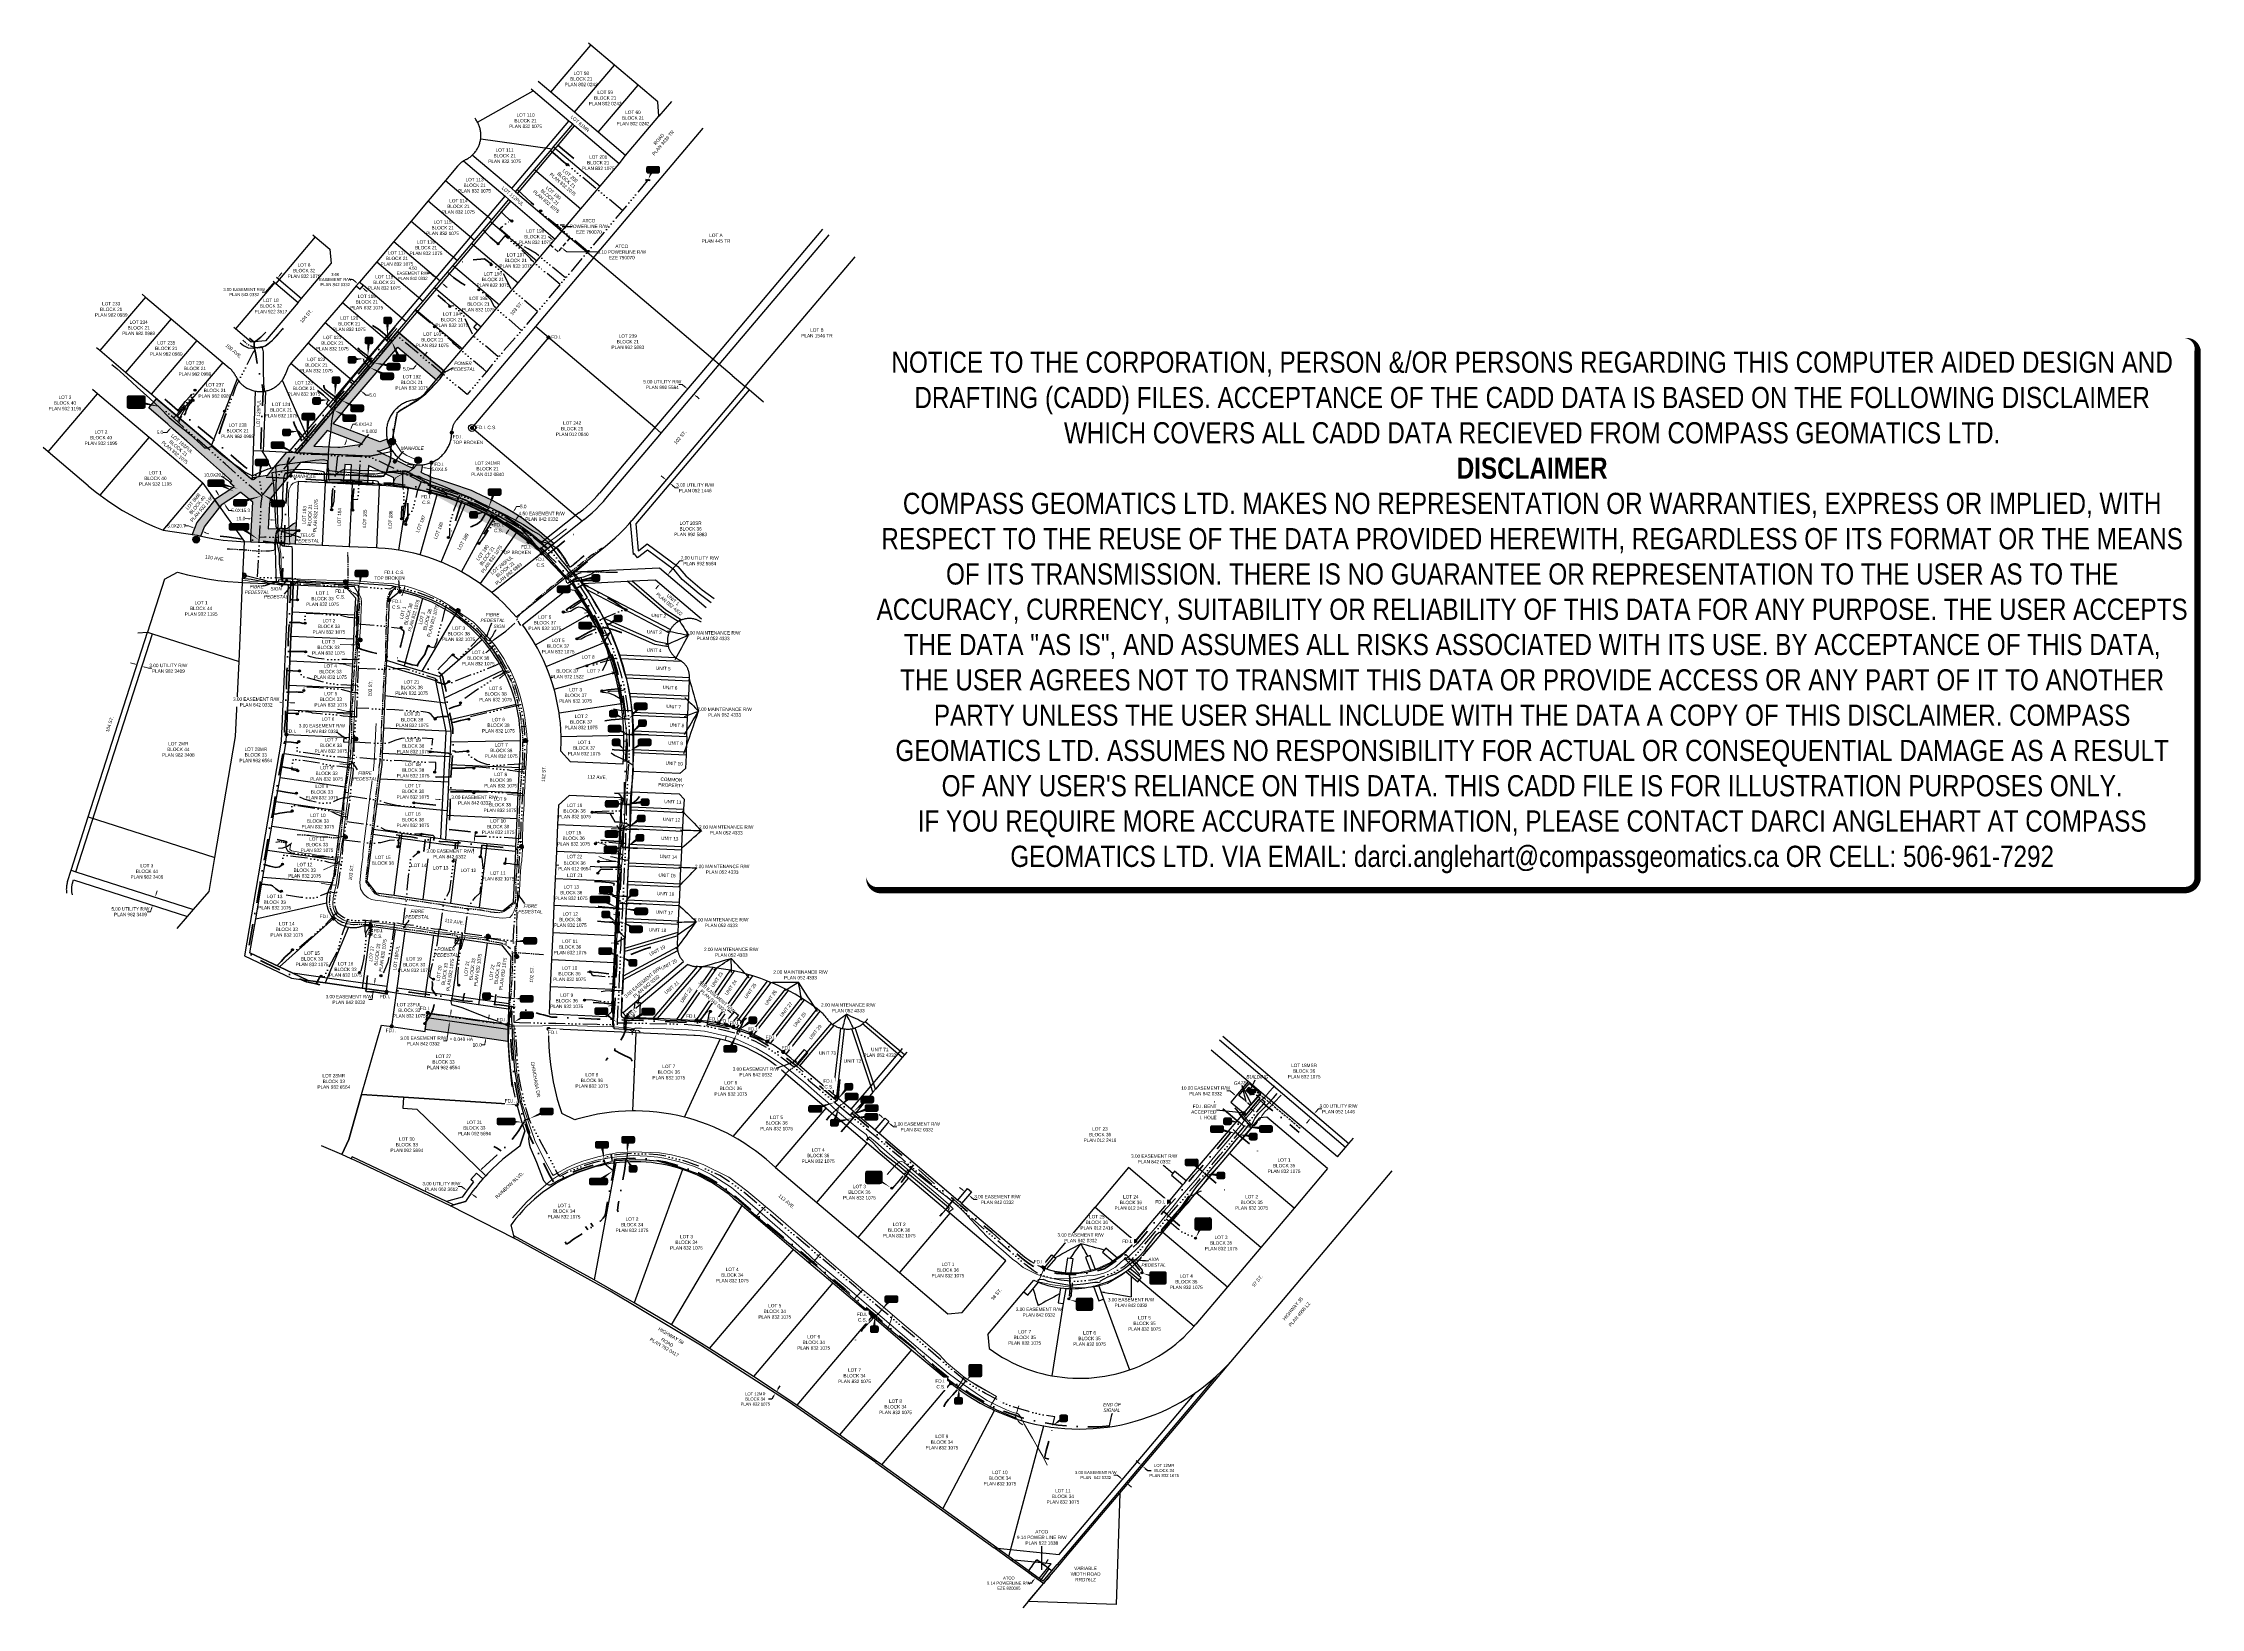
# Model space of a CAD drawing. Extents: x -125270 to -123996, y 6484594 to 6485518.
import ezdxf
from ezdxf.enums import TextEntityAlignment as Align

# ---------------------------------------------------------------- set-up
doc = ezdxf.new("R2010")
doc.units = 0
doc.header["$LTSCALE"] = 5
doc.header["$PDSIZE"] = 0.5
for name, pattern in [('COOP2', [10, 5, -1, 0, -1, 0, -1, 0, -1, 0, -1]), ('DASHDOT', [25.4, 12.7, -6.35, 0, -6.35]), ('foc-FLOWLINE', [3.75, 2.5, -1.25]), ('POWERLINE5', [7.8, 2.4, -0.6, 0.6, -0.6, 0.6, -0.6, 2.4]), ('UG_PIPE', [1.875, 1.25, -0.625])]:
    doc.linetypes.add(name, pattern=pattern)
doc.layers.get('Defpoints').update_dxf_attribs({"color": 9})
for name, color, linetype in [('35', 37, 'Continuous'), ('AS-FENCE', 48, 'foc-FENCE'), ('AS-PIPE-UG', 44, 'UG_PIPE'), ('AS-POWER-EXISTING', 72, 'POWERLINE5'), ('AS-POWER-EXISTING-T', 72, 'Continuous'), ('AS-POWER-STAKED-T', 210, 'Continuous'), ('AS-SYMBOL', 7, 'Continuous'), ('AS-TELEPHONE-T', 224, 'Continuous'), ('AS-TELEPHONE-TELUS', 224, 'foc-TEL'), ('CG-NOTES', 7, 'Continuous'), ('F-EZE', 190, 'foc-FLOWLINE'), ('F-RW', 190, 'Continuous'), ('L-MON', 1, 'Continuous'), ('L-ROAD-T', 7, 'Continuous'), ('L-TITLEDB', 4, 'Continuous'), ('L-TITLEDB-T', 4, 'Continuous'), ('P-APEX RECON PAY ITEMS', 240, 'Continuous'), ('P-APEX RECON-10m BUFFER', 51, 'COOP2'), ('P-APEX RECON-LINE LIST', 240, 'Continuous'), ('P-APEX RECON-URBAN', 30, 'COOP2'), ('P-APEX RECON-WORK AREA', 104, 'Continuous')]:
    doc.layers.add(name, color=color, linetype=linetype)
for name, color, linetype, lineweight in [('AS-FIBRE-OPTIC-AXIA', 241, 'foc-FIBREOP', 9), ('AS-GENERAL', 48, 'Continuous', 18), ('AS-RECON EXISTING', 151, 'DASHDOT', 40), ('F-EZE-T', 190, 'Continuous', 9), ('F-RW-T', 190, 'Continuous', 9), ('P-APEX RECON-TWS-T', 104, 'Continuous', 9), ('T-TEXT', 48, 'Continuous', 18)]:
    doc.layers.add(name, color=color, linetype=linetype, lineweight=lineweight)
doc.layers.add('AS-FIBRE-OPTIC-TELUS', color=7, linetype='foc-FIBREOP', lineweight=9, true_color=0xff9c38)
doc.layers.add('AS-STRUCTURE', color=7, linetype='Continuous', lineweight=30, true_color=0x595959)
for name, color, linetype, true_color in [('AS-STRUCTURE-H', 7, 'Continuous', 0xa8a8a8), ('AS-STRUCTURE-T', 7, 'Continuous', 0x454545), ('AS-TELEPHONE-NORTHERN', 7, 'foc-TEL', 0xe8175d), ('AS-TELEPHONE-ROGERS', 7, 'foc-TEL', 0xff9c38), ('P-75m DRAINAGE AREA', 7, 'Continuous', 0xf1f8f1)]:
    doc.layers.add(name, color=color, linetype=linetype, true_color=true_color)
doc.layers.add('DISCLAIMER', color=7, linetype='Continuous', plot=False)
doc.styles.add('1.8', font='ARIALN.TTF', dxfattribs={"height": 1.8})
doc.styles.add('175L', font='ARIALN.TTF', dxfattribs={"height": 20})
doc.styles.add('80', font='ARIALN.TTF', dxfattribs={"height": 10})
doc.styles.add('80L', font='ARIALN.TTF', dxfattribs={"height": 2})
doc.styles.add('foc-LtypeFont', font='ARIALN.TTF', dxfattribs={"height": 7.35})
doc.styles.get("Standard").update_dxf_attribs({"font": 'ARIALN.TTF'})
doc.linetypes.add('foc-FENCE', pattern='A,10,-1,["X",foc-LtypeFont,S=0.2,R=0,X=-0.625,Y=-0.75],-1.24', length=12.24)
doc.linetypes.add('foc-FIBREOP', pattern='A,10,-1,["FO",foc-LtypeFont,S=0.2,R=0,X=-0.5,Y=-0.75],-2.75', length=13.75)
doc.linetypes.add('foc-TEL', pattern='A,2,-1,["T",foc-LtypeFont,S=0.2,R=0,X=-0.425,Y=-0.75],-1.24,8', length=12.24)
doc.dimstyles.new('Compass 1 000', dxfattribs={"dimtxt": 1.8, "dimasz": 2, "dimexe": 0.2, "dimexo": 0.0625, "dimgap": 0.5, "dimtad": 0, "dimtih": 1, "dimtoh": 1, "dimzin": 0, "dimdsep": 46, "dimtxsty": '1.8', "dimcen": 0.1, "dimse1": 1, "dimse2": 1, "dimclrd": 256, "dimclrt": 256, "dimaunit": 1, "dimadec": 4, "dimazin": 0, "dimtfac": 0.06, "dimtofl": 0, "dimtmove": 0, "dimatfit": 0, "dimfxl": 0.2, "dimtolj": 1, "dimtzin": 0, "dimlwd": -1, "dimarcsym": 0})

# ---------------------------------------------------------------- blocks, each defined once
blk = doc.blocks.new('fdia')
at = {"color": 255, "const_width": 1}
blk.add_lwpolyline([(-0.5, 0, 1), (0.5, 0, 1)], format="xyb", close=True, dxfattribs=at)
blk = doc.blocks.new('Fdiaa')
blk.add_blockref('fdia', (0, 0))
blk = doc.blocks.new('fdib')
at = {"color": 1, "const_width": 1.6}
blk.add_lwpolyline([(-0.4, 0, 1), (0.4, 0, 1)], format="xyb", close=True, dxfattribs=at)
at = {"color": 1}
blk.add_circle((0, 0), 0.8, dxfattribs=at)
blk = doc.blocks.new('Fdibb')
blk.add_blockref('fdib', (0, 0))
blk = doc.blocks.new('fdicc')
for name in ['Fdibb', 'Fdiaa']:
    blk.add_blockref(name, (0, 0))
blk = doc.blocks.new('FDI')
blk.add_blockref('fdicc', (0, 0))
blk = doc.blocks.new('VALVE')
h = blk.add_hatch(color=255)
h.dxf.hatch_style = 1
edge = h.paths.add_edge_path()
edge.add_line((-0.3, 0.2), (-1.2, 0.6))
edge.add_line((-1.2, 0.6), (-1.2, -0.6))
edge.add_line((-1.2, -0.6), (-0.3, -0.2))
edge.add_arc((0, 0), 0.411, 215.8775, 324.1225)
edge.add_line((0.3, -0.2), (1.2, -0.6))
edge.add_line((1.2, -0.6), (1.2, 0.6))
edge.add_line((1.2, 0.6), (0.3, 0.2))
edge.add_arc((0, 0), 0.411, 35.8775, 144.1225)
at = {"color": 48}
for p, q in [((-1.1, 0.4), (-1.1, -0.4)), ((-0.3, 0.1), (-1.1, 0.4)), ((0.3, 0.1), (1.1, 0.4)), ((1.1, 0.4), (1.1, -0.4)), ((-1.1, -0.4), (-0.3, -0.1)), ((1.1, -0.4), (0.3, -0.1))]:
    blk.add_line(p, q, dxfattribs=at)
for radius in [0.311, 0.11]:
    blk.add_circle((0, 0), radius, dxfattribs=at)
blk = doc.blocks.new('RISER')
h = blk.add_hatch(color=255)
h.dxf.hatch_style = 1
edge = h.paths.add_edge_path()
edge.add_arc((0, 0), 0.7, 0, 360)
blk.add_hatch(color=13).paths.add_polyline_path([(0.6, -0.2), (-0.6, -0.2, 0.774597)])
at = {"color": 13}
blk.add_line((-0.6, -0.2), (0.6, -0.2), dxfattribs=at)
blk.add_circle((0, 0), 0.6, dxfattribs=at)
blk = doc.blocks.new('*U574')
at = {"true_color": 0xffffa8}
h = blk.add_hatch(color=51, dxfattribs=at)
edge = h.paths.add_edge_path()
edge.add_line((-14, -11.5), (14, -11.5))
edge.add_arc((14, -5.5), 6, 270, 360)
edge.add_line((20, -5.5), (20, 4))
edge.add_arc((14, 4), 6, 0, 90)
edge.add_line((14, 10), (-14, 10))
edge.add_arc((-14, 4), 6, 90, 180)
edge.add_line((-20, 4), (-20, -5.5))
edge.add_arc((-14, -5.5), 6, 180, 270)
at = {"color": 240, "flags": 128}
for points in [[(-45.5, 22.4, 0, 10, 0), (0, 0, 5, 5, 0)], [(15.7, -9.2, 0, 10, 0), (0, 0, 5, 5, 0)]]:
    blk.add_lwpolyline(points, format="xyseb", dxfattribs=at)
blk.add_lwpolyline([(-14, -11.5, 3, 3, 0), (14, -11.5, 3, 3, 0.414214), (20, -5.5, 3, 3, 0), (20, 4, 3, 0, 0.414214), (14, 10, 0, 0, 0), (-14, 10, 0, 0, 0.414214), (-20, 4, 0, 0, 0), (-20, -5.5, 0, 3, 0.414214)], format="xyseb", close=True, dxfattribs=at)
at = {"color": 4, "lineweight": 30, "flags": 104}
blk.add_attdef('OTHER', text='', height=10, dxfattribs=at).set_placement((-0.3, 0), align=Align.MIDDLE_CENTER)
blk = doc.blocks.new('*U648')
at = {"true_color": 0xffffa8}
h = blk.add_hatch(color=51, dxfattribs=at)
edge = h.paths.add_edge_path()
edge.add_line((-14, -11.5), (14, -11.5))
edge.add_arc((14, -5.5), 6, 270, 360)
edge.add_line((20, -5.5), (20, 4))
edge.add_arc((14, 4), 6, 0, 90)
edge.add_line((14, 10), (-14, 10))
edge.add_arc((-14, 4), 6, 90, 180)
edge.add_line((-20, 4), (-20, -5.5))
edge.add_arc((-14, -5.5), 6, 180, 270)
at = {"color": 240, "flags": 128}
for points in [[(-45.6, 22.3, 0, 10, 0), (0, 0, 5, 5, 0)], [(14.3, 0.2, 0, 10, 0), (0, 0, 5, 5, 0)]]:
    blk.add_lwpolyline(points, format="xyseb", dxfattribs=at)
blk.add_lwpolyline([(-14, -11.5, 3, 3, 0), (14, -11.5, 3, 3, 0.414214), (20, -5.5, 3, 3, 0), (20, 4, 3, 0, 0.414214), (14, 10, 0, 0, 0), (-14, 10, 0, 0, 0.414214), (-20, 4, 0, 0, 0), (-20, -5.5, 0, 3, 0.414214)], format="xyseb", close=True, dxfattribs=at)
at = {"color": 4, "lineweight": 30, "flags": 104}
blk.add_attdef('OTHER', text='', height=10, dxfattribs=at).set_placement((-0.3, 0), align=Align.MIDDLE_CENTER)
blk = doc.blocks.new('*U576')
at = {"true_color": 0xffffa8}
h = blk.add_hatch(color=51, dxfattribs=at)
edge = h.paths.add_edge_path()
edge.add_line((-6.5, -11.5), (6.5, -11.5))
edge.add_arc((6.5, -5.5), 6, 270, 360)
edge.add_line((12.5, -5.5), (12.5, 4))
edge.add_arc((6.5, 4), 6, 0, 90)
edge.add_line((6.5, 10), (-6.5, 10))
edge.add_arc((-6.5, 4), 6, 90, 180)
edge.add_line((-12.5, 4), (-12.5, -5.5))
edge.add_arc((-6.5, -5.5), 6, 180, 270)
at = {"color": 240, "flags": 128}
blk.add_lwpolyline([(-6.5, -11.5, 3, 3, 0), (6.5, -11.5, 3, 3, 0.414214), (12.5, -5.5, 3, 3, 0), (12.5, 4, 3, 0, 0.414214), (6.5, 10, 0, 0, 0), (-6.5, 10, 0, 0, 0.414214), (-12.5, 4, 0, 0, 0), (-12.5, -5.5, 0, 3, 0.414214)], format="xyseb", close=True, dxfattribs=at)
for points in [[(-2.7, -49.4, 0, 10, 0), (0, 0, 5, 5, 0)], [(9.9, -4.3, 0, 10, 0), (0, 0, 5, 5, 0)]]:
    blk.add_lwpolyline(points, format="xyseb", dxfattribs=at)
at = {"color": 4, "lineweight": 30, "flags": 104}
blk.add_attdef('OTHER', text='', height=10, dxfattribs=at).set_placement((-0.3, 0), align=Align.MIDDLE_CENTER)
blk = doc.blocks.new('*U578')
at = {"true_color": 0xffffa8}
h = blk.add_hatch(color=51, dxfattribs=at)
edge = h.paths.add_edge_path()
edge.add_line((-6.5, -11.5), (6.5, -11.5))
edge.add_arc((6.5, -5.5), 6, 270, 360)
edge.add_line((12.5, -5.5), (12.5, 4))
edge.add_arc((6.5, 4), 6, 0, 90)
edge.add_line((6.5, 10), (-6.5, 10))
edge.add_arc((-6.5, 4), 6, 90, 180)
edge.add_line((-12.5, 4), (-12.5, -5.5))
edge.add_arc((-6.5, -5.5), 6, 180, 270)
at = {"color": 240, "flags": 128}
blk.add_lwpolyline([(-6.5, -11.5, 3, 3, 0), (6.5, -11.5, 3, 3, 0.414214), (12.5, -5.5, 3, 3, 0), (12.5, 4, 3, 0, 0.414214), (6.5, 10, 0, 0, 0), (-6.5, 10, 0, 0, 0.414214), (-12.5, 4, 0, 0, 0), (-12.5, -5.5, 0, 3, 0.414214)], format="xyseb", close=True, dxfattribs=at)
for points in [[(35.2, 1.8, 0, 10, 0), (0, 0, 5, 5, 0)], [(9.9, -4.3, 0, 10, 0), (0, 0, 5, 5, 0)]]:
    blk.add_lwpolyline(points, format="xyseb", dxfattribs=at)
at = {"color": 4, "lineweight": 30, "flags": 104}
blk.add_attdef('OTHER', text='', height=10, dxfattribs=at).set_placement((-0.3, 0), align=Align.MIDDLE_CENTER)
blk = doc.blocks.new('*U575')
at = {"true_color": 0xffffa8}
h = blk.add_hatch(color=51, dxfattribs=at)
edge = h.paths.add_edge_path()
edge.add_line((-14, -11.5), (14, -11.5))
edge.add_arc((14, -5.5), 6, 270, 360)
edge.add_line((20, -5.5), (20, 4))
edge.add_arc((14, 4), 6, 0, 90)
edge.add_line((14, 10), (-14, 10))
edge.add_arc((-14, 4), 6, 90, 180)
edge.add_line((-20, 4), (-20, -5.5))
edge.add_arc((-14, -5.5), 6, 180, 270)
at = {"color": 240, "flags": 128}
for points in [[(-51.3, 25, 0, 10, 0), (0, 0, 5, 5, 0)], [(14.3, 0.2, 0, 10, 0), (0, 0, 5, 5, 0)]]:
    blk.add_lwpolyline(points, format="xyseb", dxfattribs=at)
blk.add_lwpolyline([(-14, -11.5, 3, 3, 0), (14, -11.5, 3, 3, 0.414214), (20, -5.5, 3, 3, 0), (20, 4, 3, 0, 0.414214), (14, 10, 0, 0, 0), (-14, 10, 0, 0, 0.414214), (-20, 4, 0, 0, 0), (-20, -5.5, 0, 3, 0.414214)], format="xyseb", close=True, dxfattribs=at)
at = {"color": 4, "lineweight": 30, "flags": 104}
blk.add_attdef('OTHER', text='', height=10, dxfattribs=at).set_placement((-0.3, 0), align=Align.MIDDLE_CENTER)
blk = doc.blocks.new('*U581')
at = {"true_color": 0xffffa8}
h = blk.add_hatch(color=51, dxfattribs=at)
edge = h.paths.add_edge_path()
edge.add_line((-14, -11.5), (14, -11.5))
edge.add_arc((14, -5.5), 6, 270, 360)
edge.add_line((20, -5.5), (20, 4))
edge.add_arc((14, 4), 6, 0, 90)
edge.add_line((14, 10), (-14, 10))
edge.add_arc((-14, 4), 6, 90, 180)
edge.add_line((-20, 4), (-20, -5.5))
edge.add_arc((-14, -5.5), 6, 180, 270)
at = {"color": 240, "flags": 128}
for points in [[(-58.7, 9.8, 0, 10, 0), (0, 0, 5, 5, 0)], [(14.3, 0.2, 0, 10, 0), (0, 0, 5, 5, 0)]]:
    blk.add_lwpolyline(points, format="xyseb", dxfattribs=at)
blk.add_lwpolyline([(-14, -11.5, 3, 3, 0), (14, -11.5, 3, 3, 0.414214), (20, -5.5, 3, 3, 0), (20, 4, 3, 0, 0.414214), (14, 10, 0, 0, 0), (-14, 10, 0, 0, 0.414214), (-20, 4, 0, 0, 0), (-20, -5.5, 0, 3, 0.414214)], format="xyseb", close=True, dxfattribs=at)
at = {"color": 4, "lineweight": 30, "flags": 104}
blk.add_attdef('OTHER', text='', height=10, dxfattribs=at).set_placement((-0.3, 0), align=Align.MIDDLE_CENTER)
blk = doc.blocks.new('*U582')
at = {"true_color": 0xffffa8}
h = blk.add_hatch(color=51, dxfattribs=at)
edge = h.paths.add_edge_path()
edge.add_line((-14, -11.5), (14, -11.5))
edge.add_arc((14, -5.5), 6, 270, 360)
edge.add_line((20, -5.5), (20, 4))
edge.add_arc((14, 4), 6, 0, 90)
edge.add_line((14, 10), (-14, 10))
edge.add_arc((-14, 4), 6, 90, 180)
edge.add_line((-20, 4), (-20, -5.5))
edge.add_arc((-14, -5.5), 6, 180, 270)
at = {"color": 240, "flags": 128}
for points in [[(-21.7, 48.4, 0, 10, 0), (0, 0, 5, 5, 0)], [(14.3, 0.2, 0, 10, 0), (0, 0, 5, 5, 0)]]:
    blk.add_lwpolyline(points, format="xyseb", dxfattribs=at)
blk.add_lwpolyline([(-14, -11.5, 3, 3, 0), (14, -11.5, 3, 3, 0.414214), (20, -5.5, 3, 3, 0), (20, 4, 3, 0, 0.414214), (14, 10, 0, 0, 0), (-14, 10, 0, 0, 0.414214), (-20, 4, 0, 0, 0), (-20, -5.5, 0, 3, 0.414214)], format="xyseb", close=True, dxfattribs=at)
at = {"color": 4, "lineweight": 30, "flags": 104}
blk.add_attdef('OTHER', text='', height=10, dxfattribs=at).set_placement((-0.3, 0), align=Align.MIDDLE_CENTER)
blk = doc.blocks.new('*U583')
at = {"true_color": 0xffffa8}
h = blk.add_hatch(color=51, dxfattribs=at)
edge = h.paths.add_edge_path()
edge.add_line((-6.5, -11.5), (6.5, -11.5))
edge.add_arc((6.5, -5.5), 6, 270, 360)
edge.add_line((12.5, -5.5), (12.5, 4))
edge.add_arc((6.5, 4), 6, 0, 90)
edge.add_line((6.5, 10), (-6.5, 10))
edge.add_arc((-6.5, 4), 6, 90, 180)
edge.add_line((-12.5, 4), (-12.5, -5.5))
edge.add_arc((-6.5, -5.5), 6, 180, 270)
at = {"color": 240, "flags": 128}
blk.add_lwpolyline([(-6.5, -11.5, 3, 3, 0), (6.5, -11.5, 3, 3, 0.414214), (12.5, -5.5, 3, 3, 0), (12.5, 4, 3, 0, 0.414214), (6.5, 10, 0, 0, 0), (-6.5, 10, 0, 0, 0.414214), (-12.5, 4, 0, 0, 0), (-12.5, -5.5, 0, 3, 0.414214)], format="xyseb", close=True, dxfattribs=at)
for points in [[(0.2, -50.4, 0, 10, 0), (0, 0, 5, 5, 0)], [(9.9, -4.3, 0, 10, 0), (0, 0, 5, 5, 0)]]:
    blk.add_lwpolyline(points, format="xyseb", dxfattribs=at)
at = {"color": 4, "lineweight": 30, "flags": 104}
blk.add_attdef('OTHER', text='', height=10, dxfattribs=at).set_placement((-0.3, 0), align=Align.MIDDLE_CENTER)
blk = doc.blocks.new('*U584')
at = {"true_color": 0xffffa8}
h = blk.add_hatch(color=51, dxfattribs=at)
edge = h.paths.add_edge_path()
edge.add_line((-14, -11.5), (14, -11.5))
edge.add_arc((14, -5.5), 6, 270, 360)
edge.add_line((20, -5.5), (20, 4))
edge.add_arc((14, 4), 6, 0, 90)
edge.add_line((14, 10), (-14, 10))
edge.add_arc((-14, 4), 6, 90, 180)
edge.add_line((-20, 4), (-20, -5.5))
edge.add_arc((-14, -5.5), 6, 180, 270)
at = {"color": 240, "flags": 128}
blk.add_lwpolyline([(-14, -11.5, 3, 3, 0), (14, -11.5, 3, 3, 0.414214), (20, -5.5, 3, 3, 0), (20, 4, 3, 0, 0.414214), (14, 10, 0, 0, 0), (-14, 10, 0, 0, 0.414214), (-20, 4, 0, 0, 0), (-20, -5.5, 0, 3, 0.414214)], format="xyseb", close=True, dxfattribs=at)
for points in [[(-3.2, -73.7, 0, 10, 0), (0, 0, 5, 5, 0)], [(15.7, -9.2, 0, 10, 0), (0, 0, 5, 5, 0)]]:
    blk.add_lwpolyline(points, format="xyseb", dxfattribs=at)
at = {"color": 4, "lineweight": 30, "flags": 104}
blk.add_attdef('OTHER', text='', height=10, dxfattribs=at).set_placement((-0.3, 0), align=Align.MIDDLE_CENTER)
blk = doc.blocks.new('*U585')
at = {"true_color": 0xffffa8}
h = blk.add_hatch(color=51, dxfattribs=at)
edge = h.paths.add_edge_path()
edge.add_line((-14, -11.5), (14, -11.5))
edge.add_arc((14, -5.5), 6, 270, 360)
edge.add_line((20, -5.5), (20, 4))
edge.add_arc((14, 4), 6, 0, 90)
edge.add_line((14, 10), (-14, 10))
edge.add_arc((-14, 4), 6, 90, 180)
edge.add_line((-20, 4), (-20, -5.5))
edge.add_arc((-14, -5.5), 6, 180, 270)
at = {"color": 240, "flags": 128}
blk.add_lwpolyline([(-14, -11.5, 3, 3, 0), (14, -11.5, 3, 3, 0.414214), (20, -5.5, 3, 3, 0), (20, 4, 3, 0, 0.414214), (14, 10, 0, 0, 0), (-14, 10, 0, 0, 0.414214), (-20, 4, 0, 0, 0), (-20, -5.5, 0, 3, 0.414214)], format="xyseb", close=True, dxfattribs=at)
for points in [[(57.3, -26.8, 0, 10, 0), (0, 0, 5, 5, 0)], [(15.7, -9.2, 0, 10, 0), (0, 0, 5, 5, 0)]]:
    blk.add_lwpolyline(points, format="xyseb", dxfattribs=at)
at = {"color": 4, "lineweight": 30, "flags": 104}
blk.add_attdef('OTHER', text='', height=10, dxfattribs=at).set_placement((-0.3, 0), align=Align.MIDDLE_CENTER)
blk = doc.blocks.new('*U586')
at = {"true_color": 0xffffa8}
h = blk.add_hatch(color=51, dxfattribs=at)
edge = h.paths.add_edge_path()
edge.add_line((-14, -11.5), (14, -11.5))
edge.add_arc((14, -5.5), 6, 270, 360)
edge.add_line((20, -5.5), (20, 4))
edge.add_arc((14, 4), 6, 0, 90)
edge.add_line((14, 10), (-14, 10))
edge.add_arc((-14, 4), 6, 90, 180)
edge.add_line((-20, 4), (-20, -5.5))
edge.add_arc((-14, -5.5), 6, 180, 270)
at = {"color": 240, "flags": 128}
blk.add_lwpolyline([(-14, -11.5, 3, 3, 0), (14, -11.5, 3, 3, 0.414214), (20, -5.5, 3, 3, 0), (20, 4, 3, 0, 0.414214), (14, 10, 0, 0, 0), (-14, 10, 0, 0, 0.414214), (-20, 4, 0, 0, 0), (-20, -5.5, 0, 3, 0.414214)], format="xyseb", close=True, dxfattribs=at)
for points in [[(-7.1, -42.6, 0, 10, 0), (0, 0, 5, 5, 0)], [(15.7, -9.2, 0, 10, 0), (0, 0, 5, 5, 0)]]:
    blk.add_lwpolyline(points, format="xyseb", dxfattribs=at)
at = {"color": 4, "lineweight": 30, "flags": 104}
blk.add_attdef('OTHER', text='', height=10, dxfattribs=at).set_placement((-0.3, 0), align=Align.MIDDLE_CENTER)
blk = doc.blocks.new('*U587')
at = {"true_color": 0xffffa8}
h = blk.add_hatch(color=51, dxfattribs=at)
edge = h.paths.add_edge_path()
edge.add_line((-14, -11.5), (14, -11.5))
edge.add_arc((14, -5.5), 6, 270, 360)
edge.add_line((20, -5.5), (20, 4))
edge.add_arc((14, 4), 6, 0, 90)
edge.add_line((14, 10), (-14, 10))
edge.add_arc((-14, 4), 6, 90, 180)
edge.add_line((-20, 4), (-20, -5.5))
edge.add_arc((-14, -5.5), 6, 180, 270)
at = {"color": 240, "flags": 128}
for points in [[(-43.7, 25.4, 0, 10, 0), (0, 0, 5, 5, 0)], [(15.7, -9.2, 0, 10, 0), (0, 0, 5, 5, 0)]]:
    blk.add_lwpolyline(points, format="xyseb", dxfattribs=at)
blk.add_lwpolyline([(-14, -11.5, 3, 3, 0), (14, -11.5, 3, 3, 0.414214), (20, -5.5, 3, 3, 0), (20, 4, 3, 0, 0.414214), (14, 10, 0, 0, 0), (-14, 10, 0, 0, 0.414214), (-20, 4, 0, 0, 0), (-20, -5.5, 0, 3, 0.414214)], format="xyseb", close=True, dxfattribs=at)
at = {"color": 4, "lineweight": 30, "flags": 104}
blk.add_attdef('OTHER', text='', height=10, dxfattribs=at).set_placement((-0.3, 0), align=Align.MIDDLE_CENTER)
blk = doc.blocks.new('*U588')
at = {"true_color": 0xffffa8}
h = blk.add_hatch(color=51, dxfattribs=at)
edge = h.paths.add_edge_path()
edge.add_line((-14, -11.5), (14, -11.5))
edge.add_arc((14, -5.5), 6, 270, 360)
edge.add_line((20, -5.5), (20, 4))
edge.add_arc((14, 4), 6, 0, 90)
edge.add_line((14, 10), (-14, 10))
edge.add_arc((-14, 4), 6, 90, 180)
edge.add_line((-20, 4), (-20, -5.5))
edge.add_arc((-14, -5.5), 6, 180, 270)
at = {"color": 240, "flags": 128}
blk.add_lwpolyline([(-14, -11.5, 3, 3, 0), (14, -11.5, 3, 3, 0.414214), (20, -5.5, 3, 3, 0), (20, 4, 3, 0, 0.414214), (14, 10, 0, 0, 0), (-14, 10, 0, 0, 0.414214), (-20, 4, 0, 0, 0), (-20, -5.5, 0, 3, 0.414214)], format="xyseb", close=True, dxfattribs=at)
for points in [[(63.8, 18.5, 0, 10, 0), (0, 0, 5, 5, 0)], [(15.7, -9.2, 0, 10, 0), (0, 0, 5, 5, 0)]]:
    blk.add_lwpolyline(points, format="xyseb", dxfattribs=at)
at = {"color": 4, "lineweight": 30, "flags": 104}
blk.add_attdef('OTHER', text='', height=10, dxfattribs=at).set_placement((-0.3, 0), align=Align.MIDDLE_CENTER)
blk = doc.blocks.new('*U589')
at = {"true_color": 0xffffa8}
h = blk.add_hatch(color=51, dxfattribs=at)
edge = h.paths.add_edge_path()
edge.add_line((-24, -11.5), (24, -11.5))
edge.add_arc((24, -5.5), 6, 270, 360)
edge.add_line((30, -5.5), (30, 4))
edge.add_arc((24, 4), 6, 0, 90)
edge.add_line((24, 10), (-24, 10))
edge.add_arc((-24, 4), 6, 90, 180)
edge.add_line((-30, 4), (-30, -5.5))
edge.add_arc((-24, -5.5), 6, 180, 270)
at = {"color": 240, "flags": 128}
blk.add_lwpolyline([(-24, -11.5, 3, 3, 0), (24, -11.5, 3, 3, 0.414214), (30, -5.5, 3, 3, 0), (30, 4, 3, 0, 0.414214), (24, 10, 0, 0, 0), (-24, 10, 0, 0, 0.414214), (-30, 4, 0, 0, 0), (-30, -5.5, 0, 3, 0.414214)], format="xyseb", close=True, dxfattribs=at)
for points in [[(60.3, -40.4, 0, 10, 0), (0, 0, 5, 5, 0)], [(15.7, -9.2, 0, 10, 0), (0, 0, 5, 5, 0)]]:
    blk.add_lwpolyline(points, format="xyseb", dxfattribs=at)
at = {"color": 4, "lineweight": 30, "flags": 104}
blk.add_attdef('OTHER', text='', height=10, dxfattribs=at).set_placement((-0.3, 0), align=Align.MIDDLE_CENTER)
blk = doc.blocks.new('*U590')
at = {"true_color": 0xffffa8}
h = blk.add_hatch(color=51, dxfattribs=at)
edge = h.paths.add_edge_path()
edge.add_line((-14, -11.5), (14, -11.5))
edge.add_arc((14, -5.5), 6, 270, 360)
edge.add_line((20, -5.5), (20, 4))
edge.add_arc((14, 4), 6, 0, 90)
edge.add_line((14, 10), (-14, 10))
edge.add_arc((-14, 4), 6, 90, 180)
edge.add_line((-20, 4), (-20, -5.5))
edge.add_arc((-14, -5.5), 6, 180, 270)
at = {"color": 240, "flags": 128}
for points in [[(-17.4, -48.4, 0, 10, 0), (0, 0, 5, 5, 0)], [(15.7, -9.2, 0, 10, 0), (0, 0, 5, 5, 0)]]:
    blk.add_lwpolyline(points, format="xyseb", dxfattribs=at)
blk.add_lwpolyline([(-14, -11.5, 3, 3, 0), (14, -11.5, 3, 3, 0.414214), (20, -5.5, 3, 3, 0), (20, 4, 3, 0, 0.414214), (14, 10, 0, 0, 0), (-14, 10, 0, 0, 0.414214), (-20, 4, 0, 0, 0), (-20, -5.5, 0, 3, 0.414214)], format="xyseb", close=True, dxfattribs=at)
at = {"color": 4, "lineweight": 30, "flags": 104}
blk.add_attdef('OTHER', text='', height=10, dxfattribs=at).set_placement((-0.3, 0), align=Align.MIDDLE_CENTER)
blk = doc.blocks.new('*U591')
at = {"true_color": 0xffffa8}
h = blk.add_hatch(color=51, dxfattribs=at)
edge = h.paths.add_edge_path()
edge.add_line((-6.5, -11.5), (6.5, -11.5))
edge.add_arc((6.5, -5.5), 6, 270, 360)
edge.add_line((12.5, -5.5), (12.5, 4))
edge.add_arc((6.5, 4), 6, 0, 90)
edge.add_line((6.5, 10), (-6.5, 10))
edge.add_arc((-6.5, 4), 6, 90, 180)
edge.add_line((-12.5, 4), (-12.5, -5.5))
edge.add_arc((-6.5, -5.5), 6, 180, 270)
at = {"color": 240, "flags": 128}
blk.add_lwpolyline([(-6.5, -11.5, 3, 3, 0), (6.5, -11.5, 3, 3, 0.414214), (12.5, -5.5, 3, 3, 0), (12.5, 4, 3, 0, 0.414214), (6.5, 10, 0, 0, 0), (-6.5, 10, 0, 0, 0.414214), (-12.5, 4, 0, 0, 0), (-12.5, -5.5, 0, 3, 0.414214)], format="xyseb", close=True, dxfattribs=at)
for points in [[(38.1, 7.7, 0, 10, 0), (0, 0, 5, 5, 0)], [(9.9, -4.3, 0, 10, 0), (0, 0, 5, 5, 0)]]:
    blk.add_lwpolyline(points, format="xyseb", dxfattribs=at)
at = {"color": 4, "lineweight": 30, "flags": 104}
blk.add_attdef('OTHER', text='', height=10, dxfattribs=at).set_placement((-0.3, 0), align=Align.MIDDLE_CENTER)
blk = doc.blocks.new('*U592')
at = {"true_color": 0xffffa8}
h = blk.add_hatch(color=51, dxfattribs=at)
edge = h.paths.add_edge_path()
edge.add_line((-14, -11.5), (14, -11.5))
edge.add_arc((14, -5.5), 6, 270, 360)
edge.add_line((20, -5.5), (20, 4))
edge.add_arc((14, 4), 6, 0, 90)
edge.add_line((14, 10), (-14, 10))
edge.add_arc((-14, 4), 6, 90, 180)
edge.add_line((-20, 4), (-20, -5.5))
edge.add_arc((-14, -5.5), 6, 180, 270)
at = {"color": 240, "flags": 128}
blk.add_lwpolyline([(-14, -11.5, 3, 3, 0), (14, -11.5, 3, 3, 0.414214), (20, -5.5, 3, 3, 0), (20, 4, 3, 0, 0.414214), (14, 10, 0, 0, 0), (-14, 10, 0, 0, 0.414214), (-20, 4, 0, 0, 0), (-20, -5.5, 0, 3, 0.414214)], format="xyseb", close=True, dxfattribs=at)
for points in [[(37.3, 22.5, 0, 10, 0), (0, 0, 5, 5, 0)], [(15.7, -9.2, 0, 10, 0), (0, 0, 5, 5, 0)]]:
    blk.add_lwpolyline(points, format="xyseb", dxfattribs=at)
at = {"color": 4, "lineweight": 30, "flags": 104}
blk.add_attdef('OTHER', text='', height=10, dxfattribs=at).set_placement((-0.3, 0), align=Align.MIDDLE_CENTER)
blk = doc.blocks.new('*U593')
at = {"true_color": 0xffffa8}
h = blk.add_hatch(color=51, dxfattribs=at)
edge = h.paths.add_edge_path()
edge.add_line((-6.5, -11.5), (6.5, -11.5))
edge.add_arc((6.5, -5.5), 6, 270, 360)
edge.add_line((12.5, -5.5), (12.5, 4))
edge.add_arc((6.5, 4), 6, 0, 90)
edge.add_line((6.5, 10), (-6.5, 10))
edge.add_arc((-6.5, 4), 6, 90, 180)
edge.add_line((-12.5, 4), (-12.5, -5.5))
edge.add_arc((-6.5, -5.5), 6, 180, 270)
at = {"color": 240, "flags": 128}
for points in [[(-55.8, -9, 0, 10, 0), (0, 0, 5, 5, 0)], [(9.9, -4.3, 0, 10, 0), (0, 0, 5, 5, 0)]]:
    blk.add_lwpolyline(points, format="xyseb", dxfattribs=at)
blk.add_lwpolyline([(-6.5, -11.5, 3, 3, 0), (6.5, -11.5, 3, 3, 0.414214), (12.5, -5.5, 3, 3, 0), (12.5, 4, 3, 0, 0.414214), (6.5, 10, 0, 0, 0), (-6.5, 10, 0, 0, 0.414214), (-12.5, 4, 0, 0, 0), (-12.5, -5.5, 0, 3, 0.414214)], format="xyseb", close=True, dxfattribs=at)
at = {"color": 4, "lineweight": 30, "flags": 104}
blk.add_attdef('OTHER', text='', height=10, dxfattribs=at).set_placement((-0.3, 0), align=Align.MIDDLE_CENTER)
blk = doc.blocks.new('*U594')
at = {"true_color": 0xffffa8}
h = blk.add_hatch(color=51, dxfattribs=at)
edge = h.paths.add_edge_path()
edge.add_line((-14, -11.5), (14, -11.5))
edge.add_arc((14, -5.5), 6, 270, 360)
edge.add_line((20, -5.5), (20, 4))
edge.add_arc((14, 4), 6, 0, 90)
edge.add_line((14, 10), (-14, 10))
edge.add_arc((-14, 4), 6, 90, 180)
edge.add_line((-20, 4), (-20, -5.5))
edge.add_arc((-14, -5.5), 6, 180, 270)
at = {"color": 240, "flags": 128}
blk.add_lwpolyline([(-14, -11.5, 3, 3, 0), (14, -11.5, 3, 3, 0.414214), (20, -5.5, 3, 3, 0), (20, 4, 3, 0, 0.414214), (14, 10, 0, 0, 0), (-14, 10, 0, 0, 0.414214), (-20, 4, 0, 0, 0), (-20, -5.5, 0, 3, 0.414214)], format="xyseb", close=True, dxfattribs=at)
for points in [[(55.5, -9.3, 0, 10, 0), (0, 0, 5, 5, 0)], [(15.7, -9.2, 0, 10, 0), (0, 0, 5, 5, 0)]]:
    blk.add_lwpolyline(points, format="xyseb", dxfattribs=at)
at = {"color": 4, "lineweight": 30, "flags": 104}
blk.add_attdef('OTHER', text='', height=10, dxfattribs=at).set_placement((-0.3, 0), align=Align.MIDDLE_CENTER)
blk = doc.blocks.new('*U595')
at = {"true_color": 0xffffa8}
h = blk.add_hatch(color=51, dxfattribs=at)
edge = h.paths.add_edge_path()
edge.add_line((-6.5, -11.5), (6.5, -11.5))
edge.add_arc((6.5, -5.5), 6, 270, 360)
edge.add_line((12.5, -5.5), (12.5, 4))
edge.add_arc((6.5, 4), 6, 0, 90)
edge.add_line((6.5, 10), (-6.5, 10))
edge.add_arc((-6.5, 4), 6, 90, 180)
edge.add_line((-12.5, 4), (-12.5, -5.5))
edge.add_arc((-6.5, -5.5), 6, 180, 270)
at = {"color": 240, "flags": 128}
for points in [[(-39.7, -28.8, 0, 10, 0), (0, 0, 5, 5, 0)], [(9.9, -4.3, 0, 10, 0), (0, 0, 5, 5, 0)]]:
    blk.add_lwpolyline(points, format="xyseb", dxfattribs=at)
blk.add_lwpolyline([(-6.5, -11.5, 3, 3, 0), (6.5, -11.5, 3, 3, 0.414214), (12.5, -5.5, 3, 3, 0), (12.5, 4, 3, 0, 0.414214), (6.5, 10, 0, 0, 0), (-6.5, 10, 0, 0, 0.414214), (-12.5, 4, 0, 0, 0), (-12.5, -5.5, 0, 3, 0.414214)], format="xyseb", close=True, dxfattribs=at)
at = {"color": 4, "lineweight": 30, "flags": 104}
blk.add_attdef('OTHER', text='', height=10, dxfattribs=at).set_placement((-0.3, 0), align=Align.MIDDLE_CENTER)
blk = doc.blocks.new('*U597')
at = {"true_color": 0xffffa8}
h = blk.add_hatch(color=51, dxfattribs=at)
edge = h.paths.add_edge_path()
edge.add_line((-14, -11.5), (14, -11.5))
edge.add_arc((14, -5.5), 6, 270, 360)
edge.add_line((20, -5.5), (20, 4))
edge.add_arc((14, 4), 6, 0, 90)
edge.add_line((14, 10), (-14, 10))
edge.add_arc((-14, 4), 6, 90, 180)
edge.add_line((-20, 4), (-20, -5.5))
edge.add_arc((-14, -5.5), 6, 180, 270)
at = {"color": 240, "flags": 128}
for points in [[(-34.6, -39.3, 0, 10, 0), (0, 0, 5, 5, 0)], [(15.7, -9.2, 0, 10, 0), (0, 0, 5, 5, 0)]]:
    blk.add_lwpolyline(points, format="xyseb", dxfattribs=at)
blk.add_lwpolyline([(-14, -11.5, 3, 3, 0), (14, -11.5, 3, 3, 0.414214), (20, -5.5, 3, 3, 0), (20, 4, 3, 0, 0.414214), (14, 10, 0, 0, 0), (-14, 10, 0, 0, 0.414214), (-20, 4, 0, 0, 0), (-20, -5.5, 0, 3, 0.414214)], format="xyseb", close=True, dxfattribs=at)
at = {"color": 4, "lineweight": 30, "flags": 104}
blk.add_attdef('OTHER', text='', height=10, dxfattribs=at).set_placement((-0.3, 0), align=Align.MIDDLE_CENTER)
blk = doc.blocks.new('*U596')
at = {"true_color": 0xffffa8}
h = blk.add_hatch(color=51, dxfattribs=at)
edge = h.paths.add_edge_path()
edge.add_line((-6.5, -11.5), (6.5, -11.5))
edge.add_arc((6.5, -5.5), 6, 270, 360)
edge.add_line((12.5, -5.5), (12.5, 4))
edge.add_arc((6.5, 4), 6, 0, 90)
edge.add_line((6.5, 10), (-6.5, 10))
edge.add_arc((-6.5, 4), 6, 90, 180)
edge.add_line((-12.5, 4), (-12.5, -5.5))
edge.add_arc((-6.5, -5.5), 6, 180, 270)
at = {"color": 240, "flags": 128}
blk.add_lwpolyline([(-6.5, -11.5, 3, 3, 0), (6.5, -11.5, 3, 3, 0.414214), (12.5, -5.5, 3, 3, 0), (12.5, 4, 3, 0, 0.414214), (6.5, 10, 0, 0, 0), (-6.5, 10, 0, 0, 0.414214), (-12.5, 4, 0, 0, 0), (-12.5, -5.5, 0, 3, 0.414214)], format="xyseb", close=True, dxfattribs=at)
for points in [[(32.1, -16.2, 0, 10, 0), (0, 0, 5, 5, 0)], [(9.9, -4.3, 0, 10, 0), (0, 0, 5, 5, 0)]]:
    blk.add_lwpolyline(points, format="xyseb", dxfattribs=at)
at = {"color": 4, "lineweight": 30, "flags": 104}
blk.add_attdef('OTHER', text='', height=10, dxfattribs=at).set_placement((-0.3, 0), align=Align.MIDDLE_CENTER)
blk = doc.blocks.new('*U598')
at = {"true_color": 0xffffa8}
h = blk.add_hatch(color=51, dxfattribs=at)
edge = h.paths.add_edge_path()
edge.add_line((-14, -11.5), (14, -11.5))
edge.add_arc((14, -5.5), 6, 270, 360)
edge.add_line((20, -5.5), (20, 4))
edge.add_arc((14, 4), 6, 0, 90)
edge.add_line((14, 10), (-14, 10))
edge.add_arc((-14, 4), 6, 90, 180)
edge.add_line((-20, 4), (-20, -5.5))
edge.add_arc((-14, -5.5), 6, 180, 270)
at = {"color": 240, "flags": 128}
blk.add_lwpolyline([(-14, -11.5, 3, 3, 0), (14, -11.5, 3, 3, 0.414214), (20, -5.5, 3, 3, 0), (20, 4, 3, 0, 0.414214), (14, 10, 0, 0, 0), (-14, 10, 0, 0, 0.414214), (-20, 4, 0, 0, 0), (-20, -5.5, 0, 3, 0.414214)], format="xyseb", close=True, dxfattribs=at)
for points in [[(44.9, -20.3, 0, 10, 0), (0, 0, 5, 5, 0)], [(15.7, -9.2, 0, 10, 0), (0, 0, 5, 5, 0)]]:
    blk.add_lwpolyline(points, format="xyseb", dxfattribs=at)
at = {"color": 4, "lineweight": 30, "flags": 104}
blk.add_attdef('OTHER', text='', height=10, dxfattribs=at).set_placement((-0.3, 0), align=Align.MIDDLE_CENTER)
blk = doc.blocks.new('*U599')
at = {"true_color": 0xffffa8}
h = blk.add_hatch(color=51, dxfattribs=at)
edge = h.paths.add_edge_path()
edge.add_line((-6.5, -11.5), (6.5, -11.5))
edge.add_arc((6.5, -5.5), 6, 270, 360)
edge.add_line((12.5, -5.5), (12.5, 4))
edge.add_arc((6.5, 4), 6, 0, 90)
edge.add_line((6.5, 10), (-6.5, 10))
edge.add_arc((-6.5, 4), 6, 90, 180)
edge.add_line((-12.5, 4), (-12.5, -5.5))
edge.add_arc((-6.5, -5.5), 6, 180, 270)
at = {"color": 240, "flags": 128}
for points in [[(-35.9, -36, 0, 10, 0), (0, 0, 5, 5, 0)], [(9.9, -4.3, 0, 10, 0), (0, 0, 5, 5, 0)]]:
    blk.add_lwpolyline(points, format="xyseb", dxfattribs=at)
blk.add_lwpolyline([(-6.5, -11.5, 3, 3, 0), (6.5, -11.5, 3, 3, 0.414214), (12.5, -5.5, 3, 3, 0), (12.5, 4, 3, 0, 0.414214), (6.5, 10, 0, 0, 0), (-6.5, 10, 0, 0, 0.414214), (-12.5, 4, 0, 0, 0), (-12.5, -5.5, 0, 3, 0.414214)], format="xyseb", close=True, dxfattribs=at)
at = {"color": 4, "lineweight": 30, "flags": 104}
blk.add_attdef('OTHER', text='', height=10, dxfattribs=at).set_placement((-0.3, 0), align=Align.MIDDLE_CENTER)
blk = doc.blocks.new('*U600')
at = {"true_color": 0xffffa8}
h = blk.add_hatch(color=51, dxfattribs=at)
edge = h.paths.add_edge_path()
edge.add_line((-6.5, -11.5), (6.5, -11.5))
edge.add_arc((6.5, -5.5), 6, 270, 360)
edge.add_line((12.5, -5.5), (12.5, 4))
edge.add_arc((6.5, 4), 6, 0, 90)
edge.add_line((6.5, 10), (-6.5, 10))
edge.add_arc((-6.5, 4), 6, 90, 180)
edge.add_line((-12.5, 4), (-12.5, -5.5))
edge.add_arc((-6.5, -5.5), 6, 180, 270)
at = {"color": 240, "flags": 128}
blk.add_lwpolyline([(-6.5, -11.5, 3, 3, 0), (6.5, -11.5, 3, 3, 0.414214), (12.5, -5.5, 3, 3, 0), (12.5, 4, 3, 0, 0.414214), (6.5, 10, 0, 0, 0), (-6.5, 10, 0, 0, 0.414214), (-12.5, 4, 0, 0, 0), (-12.5, -5.5, 0, 3, 0.414214)], format="xyseb", close=True, dxfattribs=at)
for points in [[(27, -25.1, 0, 10, 0), (0, 0, 5, 5, 0)], [(9.9, -4.3, 0, 10, 0), (0, 0, 5, 5, 0)]]:
    blk.add_lwpolyline(points, format="xyseb", dxfattribs=at)
at = {"color": 4, "lineweight": 30, "flags": 104}
blk.add_attdef('OTHER', text='', height=10, dxfattribs=at).set_placement((-0.3, 0), align=Align.MIDDLE_CENTER)
blk = doc.blocks.new('*U601')
at = {"true_color": 0xffffa8}
h = blk.add_hatch(color=51, dxfattribs=at)
edge = h.paths.add_edge_path()
edge.add_line((-14, -11.5), (14, -11.5))
edge.add_arc((14, -5.5), 6, 270, 360)
edge.add_line((20, -5.5), (20, 4))
edge.add_arc((14, 4), 6, 0, 90)
edge.add_line((14, 10), (-14, 10))
edge.add_arc((-14, 4), 6, 90, 180)
edge.add_line((-20, 4), (-20, -5.5))
edge.add_arc((-14, -5.5), 6, 180, 270)
at = {"color": 240, "flags": 128}
for points in [[(-44.9, -28, 0, 10, 0), (0, 0, 5, 5, 0)], [(15.7, -9.2, 0, 10, 0), (0, 0, 5, 5, 0)]]:
    blk.add_lwpolyline(points, format="xyseb", dxfattribs=at)
blk.add_lwpolyline([(-14, -11.5, 3, 3, 0), (14, -11.5, 3, 3, 0.414214), (20, -5.5, 3, 3, 0), (20, 4, 3, 0, 0.414214), (14, 10, 0, 0, 0), (-14, 10, 0, 0, 0.414214), (-20, 4, 0, 0, 0), (-20, -5.5, 0, 3, 0.414214)], format="xyseb", close=True, dxfattribs=at)
at = {"color": 4, "lineweight": 30, "flags": 104}
blk.add_attdef('OTHER', text='', height=10, dxfattribs=at).set_placement((-0.3, 0), align=Align.MIDDLE_CENTER)
blk = doc.blocks.new('*U603')
at = {"true_color": 0xffffa8}
h = blk.add_hatch(color=51, dxfattribs=at)
edge = h.paths.add_edge_path()
edge.add_line((-6.5, -11.5), (6.5, -11.5))
edge.add_arc((6.5, -5.5), 6, 270, 360)
edge.add_line((12.5, -5.5), (12.5, 4))
edge.add_arc((6.5, 4), 6, 0, 90)
edge.add_line((6.5, 10), (-6.5, 10))
edge.add_arc((-6.5, 4), 6, 90, 180)
edge.add_line((-12.5, 4), (-12.5, -5.5))
edge.add_arc((-6.5, -5.5), 6, 180, 270)
at = {"color": 240, "flags": 128}
for points in [[(-52.5, -8, 0, 10, 0), (0, 0, 5, 5, 0)], [(9.9, -4.3, 0, 10, 0), (0, 0, 5, 5, 0)]]:
    blk.add_lwpolyline(points, format="xyseb", dxfattribs=at)
blk.add_lwpolyline([(-6.5, -11.5, 3, 3, 0), (6.5, -11.5, 3, 3, 0.414214), (12.5, -5.5, 3, 3, 0), (12.5, 4, 3, 0, 0.414214), (6.5, 10, 0, 0, 0), (-6.5, 10, 0, 0, 0.414214), (-12.5, 4, 0, 0, 0), (-12.5, -5.5, 0, 3, 0.414214)], format="xyseb", close=True, dxfattribs=at)
at = {"color": 4, "lineweight": 30, "flags": 104}
blk.add_attdef('OTHER', text='', height=10, dxfattribs=at).set_placement((-0.3, 0), align=Align.MIDDLE_CENTER)
blk = doc.blocks.new('*U602')
at = {"true_color": 0xffffa8}
h = blk.add_hatch(color=51, dxfattribs=at)
edge = h.paths.add_edge_path()
edge.add_line((-14, -11.5), (14, -11.5))
edge.add_arc((14, -5.5), 6, 270, 360)
edge.add_line((20, -5.5), (20, 4))
edge.add_arc((14, 4), 6, 0, 90)
edge.add_line((14, 10), (-14, 10))
edge.add_arc((-14, 4), 6, 90, 180)
edge.add_line((-20, 4), (-20, -5.5))
edge.add_arc((-14, -5.5), 6, 180, 270)
at = {"color": 240, "flags": 128}
blk.add_lwpolyline([(-14, -11.5, 3, 3, 0), (14, -11.5, 3, 3, 0.414214), (20, -5.5, 3, 3, 0), (20, 4, 3, 0, 0.414214), (14, 10, 0, 0, 0), (-14, 10, 0, 0, 0.414214), (-20, 4, 0, 0, 0), (-20, -5.5, 0, 3, 0.414214)], format="xyseb", close=True, dxfattribs=at)
for points in [[(44, -3.2, 0, 10, 0), (0, 0, 5, 5, 0)], [(15.7, -9.2, 0, 10, 0), (0, 0, 5, 5, 0)]]:
    blk.add_lwpolyline(points, format="xyseb", dxfattribs=at)
at = {"color": 4, "lineweight": 30, "flags": 104}
blk.add_attdef('OTHER', text='', height=10, dxfattribs=at).set_placement((-0.3, 0), align=Align.MIDDLE_CENTER)
blk = doc.blocks.new('*U604')
at = {"true_color": 0xffffa8}
h = blk.add_hatch(color=51, dxfattribs=at)
edge = h.paths.add_edge_path()
edge.add_line((-6.5, -11.5), (6.5, -11.5))
edge.add_arc((6.5, -5.5), 6, 270, 360)
edge.add_line((12.5, -5.5), (12.5, 4))
edge.add_arc((6.5, 4), 6, 0, 90)
edge.add_line((6.5, 10), (-6.5, 10))
edge.add_arc((-6.5, 4), 6, 90, 180)
edge.add_line((-12.5, 4), (-12.5, -5.5))
edge.add_arc((-6.5, -5.5), 6, 180, 270)
at = {"color": 240, "flags": 128}
for points in [[(-43.2, -32.5, 0, 10, 0), (0, 0, 5, 5, 0)], [(9.9, -4.3, 0, 10, 0), (0, 0, 5, 5, 0)]]:
    blk.add_lwpolyline(points, format="xyseb", dxfattribs=at)
blk.add_lwpolyline([(-6.5, -11.5, 3, 3, 0), (6.5, -11.5, 3, 3, 0.414214), (12.5, -5.5, 3, 3, 0), (12.5, 4, 3, 0, 0.414214), (6.5, 10, 0, 0, 0), (-6.5, 10, 0, 0, 0.414214), (-12.5, 4, 0, 0, 0), (-12.5, -5.5, 0, 3, 0.414214)], format="xyseb", close=True, dxfattribs=at)
at = {"color": 4, "lineweight": 30, "flags": 104}
blk.add_attdef('OTHER', text='', height=10, dxfattribs=at).set_placement((-0.3, 0), align=Align.MIDDLE_CENTER)
blk = doc.blocks.new('*U605')
at = {"true_color": 0xffffa8}
h = blk.add_hatch(color=51, dxfattribs=at)
edge = h.paths.add_edge_path()
edge.add_line((-14, -11.5), (14, -11.5))
edge.add_arc((14, -5.5), 6, 270, 360)
edge.add_line((20, -5.5), (20, 4))
edge.add_arc((14, 4), 6, 0, 90)
edge.add_line((14, 10), (-14, 10))
edge.add_arc((-14, 4), 6, 90, 180)
edge.add_line((-20, 4), (-20, -5.5))
edge.add_arc((-14, -5.5), 6, 180, 270)
at = {"color": 240, "flags": 128}
blk.add_lwpolyline([(-14, -11.5, 3, 3, 0), (14, -11.5, 3, 3, 0.414214), (20, -5.5, 3, 3, 0), (20, 4, 3, 0, 0.414214), (14, 10, 0, 0, 0), (-14, 10, 0, 0, 0.414214), (-20, 4, 0, 0, 0), (-20, -5.5, 0, 3, 0.414214)], format="xyseb", close=True, dxfattribs=at)
for points in [[(43.4, 12.8, 0, 10, 0), (0, 0, 5, 5, 0)], [(15.7, -9.2, 0, 10, 0), (0, 0, 5, 5, 0)]]:
    blk.add_lwpolyline(points, format="xyseb", dxfattribs=at)
at = {"color": 4, "lineweight": 30, "flags": 104}
blk.add_attdef('OTHER', text='', height=10, dxfattribs=at).set_placement((-0.3, 0), align=Align.MIDDLE_CENTER)
blk = doc.blocks.new('*U606')
at = {"true_color": 0xffffa8}
h = blk.add_hatch(color=51, dxfattribs=at)
edge = h.paths.add_edge_path()
edge.add_line((-14, -11.5), (14, -11.5))
edge.add_arc((14, -5.5), 6, 270, 360)
edge.add_line((20, -5.5), (20, 4))
edge.add_arc((14, 4), 6, 0, 90)
edge.add_line((14, 10), (-14, 10))
edge.add_arc((-14, 4), 6, 90, 180)
edge.add_line((-20, 4), (-20, -5.5))
edge.add_arc((-14, -5.5), 6, 180, 270)
at = {"color": 240, "flags": 128}
blk.add_lwpolyline([(-14, -11.5, 3, 3, 0), (14, -11.5, 3, 3, 0.414214), (20, -5.5, 3, 3, 0), (20, 4, 3, 0, 0.414214), (14, 10, 0, 0, 0), (-14, 10, 0, 0, 0.414214), (-20, 4, 0, 0, 0), (-20, -5.5, 0, 3, 0.414214)], format="xyseb", close=True, dxfattribs=at)
for points in [[(44.7, 4.1, 0, 10, 0), (0, 0, 5, 5, 0)], [(15.7, -9.2, 0, 10, 0), (0, 0, 5, 5, 0)]]:
    blk.add_lwpolyline(points, format="xyseb", dxfattribs=at)
at = {"color": 4, "lineweight": 30, "flags": 104}
blk.add_attdef('OTHER', text='', height=10, dxfattribs=at).set_placement((-0.3, 0), align=Align.MIDDLE_CENTER)
blk = doc.blocks.new('*U607')
at = {"true_color": 0xffffa8}
h = blk.add_hatch(color=51, dxfattribs=at)
edge = h.paths.add_edge_path()
edge.add_line((-6.5, -11.5), (6.5, -11.5))
edge.add_arc((6.5, -5.5), 6, 270, 360)
edge.add_line((12.5, -5.5), (12.5, 4))
edge.add_arc((6.5, 4), 6, 0, 90)
edge.add_line((6.5, 10), (-6.5, 10))
edge.add_arc((-6.5, 4), 6, 90, 180)
edge.add_line((-12.5, 4), (-12.5, -5.5))
edge.add_arc((-6.5, -5.5), 6, 180, 270)
at = {"color": 240, "flags": 128}
for points in [[(-40.7, -30.5, 0, 10, 0), (0, 0, 5, 5, 0)], [(9.9, -4.3, 0, 10, 0), (0, 0, 5, 5, 0)]]:
    blk.add_lwpolyline(points, format="xyseb", dxfattribs=at)
blk.add_lwpolyline([(-6.5, -11.5, 3, 3, 0), (6.5, -11.5, 3, 3, 0.414214), (12.5, -5.5, 3, 3, 0), (12.5, 4, 3, 0, 0.414214), (6.5, 10, 0, 0, 0), (-6.5, 10, 0, 0, 0.414214), (-12.5, 4, 0, 0, 0), (-12.5, -5.5, 0, 3, 0.414214)], format="xyseb", close=True, dxfattribs=at)
at = {"color": 4, "lineweight": 30, "flags": 104}
blk.add_attdef('OTHER', text='', height=10, dxfattribs=at).set_placement((-0.3, 0), align=Align.MIDDLE_CENTER)
blk = doc.blocks.new('*U608')
at = {"true_color": 0xffffa8}
h = blk.add_hatch(color=51, dxfattribs=at)
edge = h.paths.add_edge_path()
edge.add_line((-6.5, -11.5), (6.5, -11.5))
edge.add_arc((6.5, -5.5), 6, 270, 360)
edge.add_line((12.5, -5.5), (12.5, 4))
edge.add_arc((6.5, 4), 6, 0, 90)
edge.add_line((6.5, 10), (-6.5, 10))
edge.add_arc((-6.5, 4), 6, 90, 180)
edge.add_line((-12.5, 4), (-12.5, -5.5))
edge.add_arc((-6.5, -5.5), 6, 180, 270)
at = {"color": 240, "flags": 128}
for points in [[(-29.9, -33.4, 0, 10, 0), (0, 0, 5, 5, 0)], [(9.9, -4.3, 0, 10, 0), (0, 0, 5, 5, 0)]]:
    blk.add_lwpolyline(points, format="xyseb", dxfattribs=at)
blk.add_lwpolyline([(-6.5, -11.5, 3, 3, 0), (6.5, -11.5, 3, 3, 0.414214), (12.5, -5.5, 3, 3, 0), (12.5, 4, 3, 0, 0.414214), (6.5, 10, 0, 0, 0), (-6.5, 10, 0, 0, 0.414214), (-12.5, 4, 0, 0, 0), (-12.5, -5.5, 0, 3, 0.414214)], format="xyseb", close=True, dxfattribs=at)
at = {"color": 4, "lineweight": 30, "flags": 104}
blk.add_attdef('OTHER', text='', height=10, dxfattribs=at).set_placement((-0.3, 0), align=Align.MIDDLE_CENTER)
blk = doc.blocks.new('*U609')
at = {"true_color": 0xffffa8}
h = blk.add_hatch(color=51, dxfattribs=at)
edge = h.paths.add_edge_path()
edge.add_line((-14, -11.5), (14, -11.5))
edge.add_arc((14, -5.5), 6, 270, 360)
edge.add_line((20, -5.5), (20, 4))
edge.add_arc((14, 4), 6, 0, 90)
edge.add_line((14, 10), (-14, 10))
edge.add_arc((-14, 4), 6, 90, 180)
edge.add_line((-20, 4), (-20, -5.5))
edge.add_arc((-14, -5.5), 6, 180, 270)
at = {"color": 240, "flags": 128}
blk.add_lwpolyline([(-14, -11.5, 3, 3, 0), (14, -11.5, 3, 3, 0.414214), (20, -5.5, 3, 3, 0), (20, 4, 3, 0, 0.414214), (14, 10, 0, 0, 0), (-14, 10, 0, 0, 0.414214), (-20, 4, 0, 0, 0), (-20, -5.5, 0, 3, 0.414214)], format="xyseb", close=True, dxfattribs=at)
for points in [[(50.4, -41.2, 0, 10, 0), (0, 0, 5, 5, 0)], [(15.7, -9.2, 0, 10, 0), (0, 0, 5, 5, 0)]]:
    blk.add_lwpolyline(points, format="xyseb", dxfattribs=at)
at = {"color": 4, "lineweight": 30, "flags": 104}
blk.add_attdef('OTHER', text='', height=10, dxfattribs=at).set_placement((-0.3, 0), align=Align.MIDDLE_CENTER)
blk = doc.blocks.new('*U610')
at = {"true_color": 0xffffa8}
h = blk.add_hatch(color=51, dxfattribs=at)
edge = h.paths.add_edge_path()
edge.add_line((-24, -11.5), (24, -11.5))
edge.add_arc((24, -5.5), 6, 270, 360)
edge.add_line((30, -5.5), (30, 4))
edge.add_arc((24, 4), 6, 0, 90)
edge.add_line((24, 10), (-24, 10))
edge.add_arc((-24, 4), 6, 90, 180)
edge.add_line((-30, 4), (-30, -5.5))
edge.add_arc((-24, -5.5), 6, 180, 270)
at = {"color": 240, "flags": 128}
blk.add_lwpolyline([(-24, -11.5, 3, 3, 0), (24, -11.5, 3, 3, 0.414214), (30, -5.5, 3, 3, 0), (30, 4, 3, 0, 0.414214), (24, 10, 0, 0, 0), (-24, 10, 0, 0, 0.414214), (-30, 4, 0, 0, 0), (-30, -5.5, 0, 3, 0.414214)], format="xyseb", close=True, dxfattribs=at)
for points in [[(53.6, -26.9, 0, 10, 0), (0, 0, 5, 5, 0)], [(15.7, -9.2, 0, 10, 0), (0, 0, 5, 5, 0)]]:
    blk.add_lwpolyline(points, format="xyseb", dxfattribs=at)
at = {"color": 4, "lineweight": 30, "flags": 104}
blk.add_attdef('OTHER', text='', height=10, dxfattribs=at).set_placement((-0.3, 0), align=Align.MIDDLE_CENTER)
blk = doc.blocks.new('*U611')
at = {"true_color": 0xffffa8}
h = blk.add_hatch(color=51, dxfattribs=at)
edge = h.paths.add_edge_path()
edge.add_line((-14, -11.5), (14, -11.5))
edge.add_arc((14, -5.5), 6, 270, 360)
edge.add_line((20, -5.5), (20, 4))
edge.add_arc((14, 4), 6, 0, 90)
edge.add_line((14, 10), (-14, 10))
edge.add_arc((-14, 4), 6, 90, 180)
edge.add_line((-20, 4), (-20, -5.5))
edge.add_arc((-14, -5.5), 6, 180, 270)
at = {"color": 240, "flags": 128}
for points in [[(-53.7, 6.6, 0, 10, 0), (0, 0, 5, 5, 0)], [(15.7, -9.2, 0, 10, 0), (0, 0, 5, 5, 0)]]:
    blk.add_lwpolyline(points, format="xyseb", dxfattribs=at)
blk.add_lwpolyline([(-14, -11.5, 3, 3, 0), (14, -11.5, 3, 3, 0.414214), (20, -5.5, 3, 3, 0), (20, 4, 3, 0, 0.414214), (14, 10, 0, 0, 0), (-14, 10, 0, 0, 0.414214), (-20, 4, 0, 0, 0), (-20, -5.5, 0, 3, 0.414214)], format="xyseb", close=True, dxfattribs=at)
at = {"color": 4, "lineweight": 30, "flags": 104}
blk.add_attdef('OTHER', text='', height=10, dxfattribs=at).set_placement((-0.3, 0), align=Align.MIDDLE_CENTER)
blk = doc.blocks.new('*U612')
at = {"true_color": 0xffffa8}
h = blk.add_hatch(color=51, dxfattribs=at)
edge = h.paths.add_edge_path()
edge.add_line((-6.5, -11.5), (6.5, -11.5))
edge.add_arc((6.5, -5.5), 6, 270, 360)
edge.add_line((12.5, -5.5), (12.5, 4))
edge.add_arc((6.5, 4), 6, 0, 90)
edge.add_line((6.5, 10), (-6.5, 10))
edge.add_arc((-6.5, 4), 6, 90, 180)
edge.add_line((-12.5, 4), (-12.5, -5.5))
edge.add_arc((-6.5, -5.5), 6, 180, 270)
at = {"color": 240, "flags": 128}
blk.add_lwpolyline([(-6.5, -11.5, 3, 3, 0), (6.5, -11.5, 3, 3, 0.414214), (12.5, -5.5, 3, 3, 0), (12.5, 4, 3, 0, 0.414214), (6.5, 10, 0, 0, 0), (-6.5, 10, 0, 0, 0.414214), (-12.5, 4, 0, 0, 0), (-12.5, -5.5, 0, 3, 0.414214)], format="xyseb", close=True, dxfattribs=at)
for points in [[(32, -25.1, 0, 10, 0), (0, 0, 5, 5, 0)], [(9.9, -4.3, 0, 10, 0), (0, 0, 5, 5, 0)]]:
    blk.add_lwpolyline(points, format="xyseb", dxfattribs=at)
at = {"color": 4, "lineweight": 30, "flags": 104}
blk.add_attdef('OTHER', text='', height=10, dxfattribs=at).set_placement((-0.3, 0), align=Align.MIDDLE_CENTER)
blk = doc.blocks.new('*U613')
at = {"true_color": 0xffffa8}
h = blk.add_hatch(color=51, dxfattribs=at)
edge = h.paths.add_edge_path()
edge.add_line((-14, -11.5), (14, -11.5))
edge.add_arc((14, -5.5), 6, 270, 360)
edge.add_line((20, -5.5), (20, 4))
edge.add_arc((14, 4), 6, 0, 90)
edge.add_line((14, 10), (-14, 10))
edge.add_arc((-14, 4), 6, 90, 180)
edge.add_line((-20, 4), (-20, -5.5))
edge.add_arc((-14, -5.5), 6, 180, 270)
at = {"color": 240, "flags": 128}
for points in [[(-40.2, 20, 0, 10, 0), (0, 0, 5, 5, 0)], [(15.7, -9.2, 0, 10, 0), (0, 0, 5, 5, 0)]]:
    blk.add_lwpolyline(points, format="xyseb", dxfattribs=at)
blk.add_lwpolyline([(-14, -11.5, 3, 3, 0), (14, -11.5, 3, 3, 0.414214), (20, -5.5, 3, 3, 0), (20, 4, 3, 0, 0.414214), (14, 10, 0, 0, 0), (-14, 10, 0, 0, 0.414214), (-20, 4, 0, 0, 0), (-20, -5.5, 0, 3, 0.414214)], format="xyseb", close=True, dxfattribs=at)
at = {"color": 4, "lineweight": 30, "flags": 104}
blk.add_attdef('OTHER', text='', height=10, dxfattribs=at).set_placement((-0.3, 0), align=Align.MIDDLE_CENTER)
blk = doc.blocks.new('*U614')
at = {"true_color": 0xffffa8}
h = blk.add_hatch(color=51, dxfattribs=at)
edge = h.paths.add_edge_path()
edge.add_line((-14, -11.5), (14, -11.5))
edge.add_arc((14, -5.5), 6, 270, 360)
edge.add_line((20, -5.5), (20, 4))
edge.add_arc((14, 4), 6, 0, 90)
edge.add_line((14, 10), (-14, 10))
edge.add_arc((-14, 4), 6, 90, 180)
edge.add_line((-20, 4), (-20, -5.5))
edge.add_arc((-14, -5.5), 6, 180, 270)
at = {"color": 240, "flags": 128}
blk.add_lwpolyline([(-14, -11.5, 3, 3, 0), (14, -11.5, 3, 3, 0.414214), (20, -5.5, 3, 3, 0), (20, 4, 3, 0, 0.414214), (14, 10, 0, 0, 0), (-14, 10, 0, 0, 0.414214), (-20, 4, 0, 0, 0), (-20, -5.5, 0, 3, 0.414214)], format="xyseb", close=True, dxfattribs=at)
for points in [[(45.6, -18.5, 0, 10, 0), (0, 0, 5, 5, 0)], [(15.7, -9.2, 0, 10, 0), (0, 0, 5, 5, 0)]]:
    blk.add_lwpolyline(points, format="xyseb", dxfattribs=at)
at = {"color": 4, "lineweight": 30, "flags": 104}
blk.add_attdef('OTHER', text='', height=10, dxfattribs=at).set_placement((-0.3, 0), align=Align.MIDDLE_CENTER)
blk = doc.blocks.new('*U615')
at = {"true_color": 0xffffa8}
h = blk.add_hatch(color=51, dxfattribs=at)
edge = h.paths.add_edge_path()
edge.add_line((-6.5, -11.5), (6.5, -11.5))
edge.add_arc((6.5, -5.5), 6, 270, 360)
edge.add_line((12.5, -5.5), (12.5, 4))
edge.add_arc((6.5, 4), 6, 0, 90)
edge.add_line((6.5, 10), (-6.5, 10))
edge.add_arc((-6.5, 4), 6, 90, 180)
edge.add_line((-12.5, 4), (-12.5, -5.5))
edge.add_arc((-6.5, -5.5), 6, 180, 270)
at = {"color": 240, "flags": 128}
for points in [[(-34.2, 15.6, 0, 10, 0), (0, 0, 5, 5, 0)], [(9.9, -4.3, 0, 10, 0), (0, 0, 5, 5, 0)]]:
    blk.add_lwpolyline(points, format="xyseb", dxfattribs=at)
blk.add_lwpolyline([(-6.5, -11.5, 3, 3, 0), (6.5, -11.5, 3, 3, 0.414214), (12.5, -5.5, 3, 3, 0), (12.5, 4, 3, 0, 0.414214), (6.5, 10, 0, 0, 0), (-6.5, 10, 0, 0, 0.414214), (-12.5, 4, 0, 0, 0), (-12.5, -5.5, 0, 3, 0.414214)], format="xyseb", close=True, dxfattribs=at)
at = {"color": 4, "lineweight": 30, "flags": 104}
blk.add_attdef('OTHER', text='', height=10, dxfattribs=at).set_placement((-0.3, 0), align=Align.MIDDLE_CENTER)
blk = doc.blocks.new('*U616')
at = {"true_color": 0xffffa8}
h = blk.add_hatch(color=51, dxfattribs=at)
edge = h.paths.add_edge_path()
edge.add_line((-14, -11.5), (14, -11.5))
edge.add_arc((14, -5.5), 6, 270, 360)
edge.add_line((20, -5.5), (20, 4))
edge.add_arc((14, 4), 6, 0, 90)
edge.add_line((14, 10), (-14, 10))
edge.add_arc((-14, 4), 6, 90, 180)
edge.add_line((-20, 4), (-20, -5.5))
edge.add_arc((-14, -5.5), 6, 180, 270)
at = {"color": 240, "flags": 128}
blk.add_lwpolyline([(-14, -11.5, 3, 3, 0), (14, -11.5, 3, 3, 0.414214), (20, -5.5, 3, 3, 0), (20, 4, 3, 0, 0.414214), (14, 10, 0, 0, 0), (-14, 10, 0, 0, 0.414214), (-20, 4, 0, 0, 0), (-20, -5.5, 0, 3, 0.414214)], format="xyseb", close=True, dxfattribs=at)
for points in [[(48.4, -35.6, 0, 10, 0), (0, 0, 5, 5, 0)], [(15.7, -9.2, 0, 10, 0), (0, 0, 5, 5, 0)]]:
    blk.add_lwpolyline(points, format="xyseb", dxfattribs=at)
at = {"color": 4, "lineweight": 30, "flags": 104}
blk.add_attdef('OTHER', text='', height=10, dxfattribs=at).set_placement((-0.3, 0), align=Align.MIDDLE_CENTER)
blk = doc.blocks.new('*U617')
at = {"true_color": 0xffffa8}
h = blk.add_hatch(color=51, dxfattribs=at)
edge = h.paths.add_edge_path()
edge.add_line((-14, -11.5), (14, -11.5))
edge.add_arc((14, -5.5), 6, 270, 360)
edge.add_line((20, -5.5), (20, 4))
edge.add_arc((14, 4), 6, 0, 90)
edge.add_line((14, 10), (-14, 10))
edge.add_arc((-14, 4), 6, 90, 180)
edge.add_line((-20, 4), (-20, -5.5))
edge.add_arc((-14, -5.5), 6, 180, 270)
at = {"color": 240, "flags": 128}
for points in [[(-65.1, -34.4, 0, 10, 0), (0, 0, 5, 5, 0)], [(15.7, -9.2, 0, 10, 0), (0, 0, 5, 5, 0)]]:
    blk.add_lwpolyline(points, format="xyseb", dxfattribs=at)
blk.add_lwpolyline([(-14, -11.5, 3, 3, 0), (14, -11.5, 3, 3, 0.414214), (20, -5.5, 3, 3, 0), (20, 4, 3, 0, 0.414214), (14, 10, 0, 0, 0), (-14, 10, 0, 0, 0.414214), (-20, 4, 0, 0, 0), (-20, -5.5, 0, 3, 0.414214)], format="xyseb", close=True, dxfattribs=at)
at = {"color": 4, "lineweight": 30, "flags": 104}
blk.add_attdef('OTHER', text='', height=10, dxfattribs=at).set_placement((-0.3, 0), align=Align.MIDDLE_CENTER)
blk = doc.blocks.new('*U619')
at = {"true_color": 0xffffa8}
h = blk.add_hatch(color=51, dxfattribs=at)
edge = h.paths.add_edge_path()
edge.add_line((-6.5, -11.5), (6.5, -11.5))
edge.add_arc((6.5, -5.5), 6, 270, 360)
edge.add_line((12.5, -5.5), (12.5, 4))
edge.add_arc((6.5, 4), 6, 0, 90)
edge.add_line((6.5, 10), (-6.5, 10))
edge.add_arc((-6.5, 4), 6, 90, 180)
edge.add_line((-12.5, 4), (-12.5, -5.5))
edge.add_arc((-6.5, -5.5), 6, 180, 270)
at = {"color": 240, "flags": 128}
for points in [[(-40.6, -30.9, 0, 10, 0), (0, 0, 5, 5, 0)], [(9.9, -4.3, 0, 10, 0), (0, 0, 5, 5, 0)]]:
    blk.add_lwpolyline(points, format="xyseb", dxfattribs=at)
blk.add_lwpolyline([(-6.5, -11.5, 3, 3, 0), (6.5, -11.5, 3, 3, 0.414214), (12.5, -5.5, 3, 3, 0), (12.5, 4, 3, 0, 0.414214), (6.5, 10, 0, 0, 0), (-6.5, 10, 0, 0, 0.414214), (-12.5, 4, 0, 0, 0), (-12.5, -5.5, 0, 3, 0.414214)], format="xyseb", close=True, dxfattribs=at)
at = {"color": 4, "lineweight": 30, "flags": 104}
blk.add_attdef('OTHER', text='', height=10, dxfattribs=at).set_placement((-0.3, 0), align=Align.MIDDLE_CENTER)
blk = doc.blocks.new('*U618')
at = {"true_color": 0xffffa8}
h = blk.add_hatch(color=51, dxfattribs=at)
edge = h.paths.add_edge_path()
edge.add_line((-14, -11.5), (14, -11.5))
edge.add_arc((14, -5.5), 6, 270, 360)
edge.add_line((20, -5.5), (20, 4))
edge.add_arc((14, 4), 6, 0, 90)
edge.add_line((14, 10), (-14, 10))
edge.add_arc((-14, 4), 6, 90, 180)
edge.add_line((-20, 4), (-20, -5.5))
edge.add_arc((-14, -5.5), 6, 180, 270)
at = {"color": 240, "flags": 128}
blk.add_lwpolyline([(-14, -11.5, 3, 3, 0), (14, -11.5, 3, 3, 0.414214), (20, -5.5, 3, 3, 0), (20, 4, 3, 0, 0.414214), (14, 10, 0, 0, 0), (-14, 10, 0, 0, 0.414214), (-20, 4, 0, 0, 0), (-20, -5.5, 0, 3, 0.414214)], format="xyseb", close=True, dxfattribs=at)
for points in [[(20.4, 44.4, 0, 10, 0), (0, 0, 5, 5, 0)], [(15.7, -9.2, 0, 10, 0), (0, 0, 5, 5, 0)]]:
    blk.add_lwpolyline(points, format="xyseb", dxfattribs=at)
at = {"color": 4, "lineweight": 30, "flags": 104}
blk.add_attdef('OTHER', text='', height=10, dxfattribs=at).set_placement((-0.3, 0), align=Align.MIDDLE_CENTER)
blk = doc.blocks.new('*U621')
at = {"true_color": 0xffffa8}
h = blk.add_hatch(color=51, dxfattribs=at)
edge = h.paths.add_edge_path()
edge.add_line((-6.5, -11.5), (6.5, -11.5))
edge.add_arc((6.5, -5.5), 6, 270, 360)
edge.add_line((12.5, -5.5), (12.5, 4))
edge.add_arc((6.5, 4), 6, 0, 90)
edge.add_line((6.5, 10), (-6.5, 10))
edge.add_arc((-6.5, 4), 6, 90, 180)
edge.add_line((-12.5, 4), (-12.5, -5.5))
edge.add_arc((-6.5, -5.5), 6, 180, 270)
at = {"color": 240, "flags": 128}
for points in [[(-32.5, -39.6, 0, 10, 0), (0, 0, 5, 5, 0)], [(9.9, -4.3, 0, 10, 0), (0, 0, 5, 5, 0)]]:
    blk.add_lwpolyline(points, format="xyseb", dxfattribs=at)
blk.add_lwpolyline([(-6.5, -11.5, 3, 3, 0), (6.5, -11.5, 3, 3, 0.414214), (12.5, -5.5, 3, 3, 0), (12.5, 4, 3, 0, 0.414214), (6.5, 10, 0, 0, 0), (-6.5, 10, 0, 0, 0.414214), (-12.5, 4, 0, 0, 0), (-12.5, -5.5, 0, 3, 0.414214)], format="xyseb", close=True, dxfattribs=at)
at = {"color": 4, "lineweight": 30, "flags": 104}
blk.add_attdef('OTHER', text='', height=10, dxfattribs=at).set_placement((-0.3, 0), align=Align.MIDDLE_CENTER)
blk = doc.blocks.new('*U620')
at = {"true_color": 0xffffa8}
h = blk.add_hatch(color=51, dxfattribs=at)
edge = h.paths.add_edge_path()
edge.add_line((-14, -11.5), (14, -11.5))
edge.add_arc((14, -5.5), 6, 270, 360)
edge.add_line((20, -5.5), (20, 4))
edge.add_arc((14, 4), 6, 0, 90)
edge.add_line((14, 10), (-14, 10))
edge.add_arc((-14, 4), 6, 90, 180)
edge.add_line((-20, 4), (-20, -5.5))
edge.add_arc((-14, -5.5), 6, 180, 270)
at = {"color": 240, "flags": 128}
blk.add_lwpolyline([(-14, -11.5, 3, 3, 0), (14, -11.5, 3, 3, 0.414214), (20, -5.5, 3, 3, 0), (20, 4, 3, 0, 0.414214), (14, 10, 0, 0, 0), (-14, 10, 0, 0, 0.414214), (-20, 4, 0, 0, 0), (-20, -5.5, 0, 3, 0.414214)], format="xyseb", close=True, dxfattribs=at)
for points in [[(59.2, 17.8, 0, 10, 0), (0, 0, 5, 5, 0)], [(15.7, -9.2, 0, 10, 0), (0, 0, 5, 5, 0)]]:
    blk.add_lwpolyline(points, format="xyseb", dxfattribs=at)
at = {"color": 4, "lineweight": 30, "flags": 104}
blk.add_attdef('OTHER', text='', height=10, dxfattribs=at).set_placement((-0.3, 0), align=Align.MIDDLE_CENTER)
blk = doc.blocks.new('*U622')
at = {"true_color": 0xffffa8}
h = blk.add_hatch(color=51, dxfattribs=at)
edge = h.paths.add_edge_path()
edge.add_line((-14, -11.5), (14, -11.5))
edge.add_arc((14, -5.5), 6, 270, 360)
edge.add_line((20, -5.5), (20, 4))
edge.add_arc((14, 4), 6, 0, 90)
edge.add_line((14, 10), (-14, 10))
edge.add_arc((-14, 4), 6, 90, 180)
edge.add_line((-20, 4), (-20, -5.5))
edge.add_arc((-14, -5.5), 6, 180, 270)
at = {"color": 240, "flags": 128}
for points in [[(-34.3, -30.3, 0, 10, 0), (0, 0, 5, 5, 0)], [(15.7, -9.2, 0, 10, 0), (0, 0, 5, 5, 0)]]:
    blk.add_lwpolyline(points, format="xyseb", dxfattribs=at)
blk.add_lwpolyline([(-14, -11.5, 3, 3, 0), (14, -11.5, 3, 3, 0.414214), (20, -5.5, 3, 3, 0), (20, 4, 3, 0, 0.414214), (14, 10, 0, 0, 0), (-14, 10, 0, 0, 0.414214), (-20, 4, 0, 0, 0), (-20, -5.5, 0, 3, 0.414214)], format="xyseb", close=True, dxfattribs=at)
at = {"color": 4, "lineweight": 30, "flags": 104}
blk.add_attdef('OTHER', text='', height=10, dxfattribs=at).set_placement((-0.3, 0), align=Align.MIDDLE_CENTER)
blk = doc.blocks.new('*U623')
at = {"true_color": 0xffffa8}
h = blk.add_hatch(color=51, dxfattribs=at)
edge = h.paths.add_edge_path()
edge.add_line((-6.5, -11.5), (6.5, -11.5))
edge.add_arc((6.5, -5.5), 6, 270, 360)
edge.add_line((12.5, -5.5), (12.5, 4))
edge.add_arc((6.5, 4), 6, 0, 90)
edge.add_line((6.5, 10), (-6.5, 10))
edge.add_arc((-6.5, 4), 6, 90, 180)
edge.add_line((-12.5, 4), (-12.5, -5.5))
edge.add_arc((-6.5, -5.5), 6, 180, 270)
at = {"color": 240, "flags": 128}
blk.add_lwpolyline([(-6.5, -11.5, 3, 3, 0), (6.5, -11.5, 3, 3, 0.414214), (12.5, -5.5, 3, 3, 0), (12.5, 4, 3, 0, 0.414214), (6.5, 10, 0, 0, 0), (-6.5, 10, 0, 0, 0.414214), (-12.5, 4, 0, 0, 0), (-12.5, -5.5, 0, 3, 0.414214)], format="xyseb", close=True, dxfattribs=at)
for points in [[(14.5, 46.2, 0, 10, 0), (0, 0, 5, 5, 0)], [(54.5, 12, 0, 10, 0), (0, 0, 5, 5, 0)]]:
    blk.add_lwpolyline(points, format="xyseb", dxfattribs=at)
at = {"color": 4, "lineweight": 30, "flags": 104}
blk.add_attdef('OTHER', text='', height=10, dxfattribs=at).set_placement((-0.3, 0), align=Align.MIDDLE_CENTER)
blk = doc.blocks.new('*U624')
at = {"true_color": 0xffffa8}
h = blk.add_hatch(color=51, dxfattribs=at)
edge = h.paths.add_edge_path()
edge.add_line((-14, -11.5), (14, -11.5))
edge.add_arc((14, -5.5), 6, 270, 360)
edge.add_line((20, -5.5), (20, 4))
edge.add_arc((14, 4), 6, 0, 90)
edge.add_line((14, 10), (-14, 10))
edge.add_arc((-14, 4), 6, 90, 180)
edge.add_line((-20, 4), (-20, -5.5))
edge.add_arc((-14, -5.5), 6, 180, 270)
at = {"color": 240, "flags": 128}
for points in [[(-52.3, -4.2, 0, 10, 0), (0, 0, 5, 5, 0)], [(15.7, -9.2, 0, 10, 0), (0, 0, 5, 5, 0)]]:
    blk.add_lwpolyline(points, format="xyseb", dxfattribs=at)
blk.add_lwpolyline([(-14, -11.5, 3, 3, 0), (14, -11.5, 3, 3, 0.414214), (20, -5.5, 3, 3, 0), (20, 4, 3, 0, 0.414214), (14, 10, 0, 0, 0), (-14, 10, 0, 0, 0.414214), (-20, 4, 0, 0, 0), (-20, -5.5, 0, 3, 0.414214)], format="xyseb", close=True, dxfattribs=at)
at = {"color": 4, "lineweight": 30, "flags": 104}
blk.add_attdef('OTHER', text='', height=10, dxfattribs=at).set_placement((-0.3, 0), align=Align.MIDDLE_CENTER)
blk = doc.blocks.new('*U626')
at = {"true_color": 0xffffa8}
h = blk.add_hatch(color=51, dxfattribs=at)
edge = h.paths.add_edge_path()
edge.add_line((-14, -11.5), (14, -11.5))
edge.add_arc((14, -5.5), 6, 270, 360)
edge.add_line((20, -5.5), (20, 4))
edge.add_arc((14, 4), 6, 0, 90)
edge.add_line((14, 10), (-14, 10))
edge.add_arc((-14, 4), 6, 90, 180)
edge.add_line((-20, 4), (-20, -5.5))
edge.add_arc((-14, -5.5), 6, 180, 270)
at = {"color": 240, "flags": 128}
for points in [[(-62.6, -22.1, 0, 10, 0), (0, 0, 5, 5, 0)], [(15.7, -9.2, 0, 10, 0), (0, 0, 5, 5, 0)]]:
    blk.add_lwpolyline(points, format="xyseb", dxfattribs=at)
blk.add_lwpolyline([(-14, -11.5, 3, 3, 0), (14, -11.5, 3, 3, 0.414214), (20, -5.5, 3, 3, 0), (20, 4, 3, 0, 0.414214), (14, 10, 0, 0, 0), (-14, 10, 0, 0, 0.414214), (-20, 4, 0, 0, 0), (-20, -5.5, 0, 3, 0.414214)], format="xyseb", close=True, dxfattribs=at)
at = {"color": 4, "lineweight": 30, "flags": 104}
blk.add_attdef('OTHER', text='', height=10, dxfattribs=at).set_placement((-0.3, 0), align=Align.MIDDLE_CENTER)
blk = doc.blocks.new('*U625')
at = {"true_color": 0xffffa8}
h = blk.add_hatch(color=51, dxfattribs=at)
edge = h.paths.add_edge_path()
edge.add_line((-14, -11.5), (14, -11.5))
edge.add_arc((14, -5.5), 6, 270, 360)
edge.add_line((20, -5.5), (20, 4))
edge.add_arc((14, 4), 6, 0, 90)
edge.add_line((14, 10), (-14, 10))
edge.add_arc((-14, 4), 6, 90, 180)
edge.add_line((-20, 4), (-20, -5.5))
edge.add_arc((-14, -5.5), 6, 180, 270)
at = {"color": 240, "flags": 128}
for points in [[(-41, -38.4, 0, 10, 0), (0, 0, 5, 5, 0)], [(15.7, -9.2, 0, 10, 0), (0, 0, 5, 5, 0)]]:
    blk.add_lwpolyline(points, format="xyseb", dxfattribs=at)
blk.add_lwpolyline([(-14, -11.5, 3, 3, 0), (14, -11.5, 3, 3, 0.414214), (20, -5.5, 3, 3, 0), (20, 4, 3, 0, 0.414214), (14, 10, 0, 0, 0), (-14, 10, 0, 0, 0.414214), (-20, 4, 0, 0, 0), (-20, -5.5, 0, 3, 0.414214)], format="xyseb", close=True, dxfattribs=at)
at = {"color": 4, "lineweight": 30, "flags": 104}
blk.add_attdef('OTHER', text='', height=10, dxfattribs=at).set_placement((-0.3, 0), align=Align.MIDDLE_CENTER)
blk = doc.blocks.new('*U627')
at = {"true_color": 0xffffa8}
h = blk.add_hatch(color=51, dxfattribs=at)
edge = h.paths.add_edge_path()
edge.add_line((-6.5, -11.5), (6.5, -11.5))
edge.add_arc((6.5, -5.5), 6, 270, 360)
edge.add_line((12.5, -5.5), (12.5, 4))
edge.add_arc((6.5, 4), 6, 0, 90)
edge.add_line((6.5, 10), (-6.5, 10))
edge.add_arc((-6.5, 4), 6, 90, 180)
edge.add_line((-12.5, 4), (-12.5, -5.5))
edge.add_arc((-6.5, -5.5), 6, 180, 270)
at = {"color": 240, "flags": 128}
for points in [[(-45, 2.7, 0, 10, 0), (0, 0, 5, 5, 0)], [(9.9, -4.3, 0, 10, 0), (0, 0, 5, 5, 0)]]:
    blk.add_lwpolyline(points, format="xyseb", dxfattribs=at)
blk.add_lwpolyline([(-6.5, -11.5, 3, 3, 0), (6.5, -11.5, 3, 3, 0.414214), (12.5, -5.5, 3, 3, 0), (12.5, 4, 3, 0, 0.414214), (6.5, 10, 0, 0, 0), (-6.5, 10, 0, 0, 0.414214), (-12.5, 4, 0, 0, 0), (-12.5, -5.5, 0, 3, 0.414214)], format="xyseb", close=True, dxfattribs=at)
at = {"color": 4, "lineweight": 30, "flags": 104}
blk.add_attdef('OTHER', text='', height=10, dxfattribs=at).set_placement((-0.3, 0), align=Align.MIDDLE_CENTER)
blk = doc.blocks.new('*U628')
at = {"true_color": 0xffffa8}
h = blk.add_hatch(color=51, dxfattribs=at)
edge = h.paths.add_edge_path()
edge.add_line((-14, -11.5), (14, -11.5))
edge.add_arc((14, -5.5), 6, 270, 360)
edge.add_line((20, -5.5), (20, 4))
edge.add_arc((14, 4), 6, 0, 90)
edge.add_line((14, 10), (-14, 10))
edge.add_arc((-14, 4), 6, 90, 180)
edge.add_line((-20, 4), (-20, -5.5))
edge.add_arc((-14, -5.5), 6, 180, 270)
at = {"color": 240, "flags": 128}
blk.add_lwpolyline([(-14, -11.5, 3, 3, 0), (14, -11.5, 3, 3, 0.414214), (20, -5.5, 3, 3, 0), (20, 4, 3, 0, 0.414214), (14, 10, 0, 0, 0), (-14, 10, 0, 0, 0.414214), (-20, 4, 0, 0, 0), (-20, -5.5, 0, 3, 0.414214)], format="xyseb", close=True, dxfattribs=at)
for points in [[(38.7, -35.2, 0, 10, 0), (0, 0, 5, 5, 0)], [(15.7, -9.2, 0, 10, 0), (0, 0, 5, 5, 0)]]:
    blk.add_lwpolyline(points, format="xyseb", dxfattribs=at)
at = {"color": 4, "lineweight": 30, "flags": 104}
blk.add_attdef('OTHER', text='', height=10, dxfattribs=at).set_placement((-0.3, 0), align=Align.MIDDLE_CENTER)
blk = doc.blocks.new('*U629')
at = {"true_color": 0xffffa8}
h = blk.add_hatch(color=51, dxfattribs=at)
edge = h.paths.add_edge_path()
edge.add_line((-6.5, -11.5), (6.5, -11.5))
edge.add_arc((6.5, -5.5), 6, 270, 360)
edge.add_line((12.5, -5.5), (12.5, 4))
edge.add_arc((6.5, 4), 6, 0, 90)
edge.add_line((6.5, 10), (-6.5, 10))
edge.add_arc((-6.5, 4), 6, 90, 180)
edge.add_line((-12.5, 4), (-12.5, -5.5))
edge.add_arc((-6.5, -5.5), 6, 180, 270)
at = {"color": 240, "flags": 128}
blk.add_lwpolyline([(-6.5, -11.5, 3, 3, 0), (6.5, -11.5, 3, 3, 0.414214), (12.5, -5.5, 3, 3, 0), (12.5, 4, 3, 0, 0.414214), (6.5, 10, 0, 0, 0), (-6.5, 10, 0, 0, 0.414214), (-12.5, 4, 0, 0, 0), (-12.5, -5.5, 0, 3, 0.414214)], format="xyseb", close=True, dxfattribs=at)
for points in [[(33.2, -3.6, 0, 10, 0), (0, 0, 5, 5, 0)], [(9.9, -4.3, 0, 10, 0), (0, 0, 5, 5, 0)]]:
    blk.add_lwpolyline(points, format="xyseb", dxfattribs=at)
at = {"color": 4, "lineweight": 30, "flags": 104}
blk.add_attdef('OTHER', text='', height=10, dxfattribs=at).set_placement((-0.3, 0), align=Align.MIDDLE_CENTER)
blk = doc.blocks.new('*U630')
at = {"true_color": 0xffffa8}
h = blk.add_hatch(color=51, dxfattribs=at)
edge = h.paths.add_edge_path()
edge.add_line((-6.5, -11.5), (6.5, -11.5))
edge.add_arc((6.5, -5.5), 6, 270, 360)
edge.add_line((12.5, -5.5), (12.5, 4))
edge.add_arc((6.5, 4), 6, 0, 90)
edge.add_line((6.5, 10), (-6.5, 10))
edge.add_arc((-6.5, 4), 6, 90, 180)
edge.add_line((-12.5, 4), (-12.5, -5.5))
edge.add_arc((-6.5, -5.5), 6, 180, 270)
at = {"color": 240, "flags": 128}
for points in [[(-43.9, 4.2, 0, 10, 0), (0, 0, 5, 5, 0)], [(9.9, -4.3, 0, 10, 0), (0, 0, 5, 5, 0)]]:
    blk.add_lwpolyline(points, format="xyseb", dxfattribs=at)
blk.add_lwpolyline([(-6.5, -11.5, 3, 3, 0), (6.5, -11.5, 3, 3, 0.414214), (12.5, -5.5, 3, 3, 0), (12.5, 4, 3, 0, 0.414214), (6.5, 10, 0, 0, 0), (-6.5, 10, 0, 0, 0.414214), (-12.5, 4, 0, 0, 0), (-12.5, -5.5, 0, 3, 0.414214)], format="xyseb", close=True, dxfattribs=at)
at = {"color": 4, "lineweight": 30, "flags": 104}
blk.add_attdef('OTHER', text='', height=10, dxfattribs=at).set_placement((-0.3, 0), align=Align.MIDDLE_CENTER)
blk = doc.blocks.new('*U631')
at = {"true_color": 0xffffa8}
h = blk.add_hatch(color=51, dxfattribs=at)
edge = h.paths.add_edge_path()
edge.add_line((-14, -11.5), (14, -11.5))
edge.add_arc((14, -5.5), 6, 270, 360)
edge.add_line((20, -5.5), (20, 4))
edge.add_arc((14, 4), 6, 0, 90)
edge.add_line((14, 10), (-14, 10))
edge.add_arc((-14, 4), 6, 90, 180)
edge.add_line((-20, 4), (-20, -5.5))
edge.add_arc((-14, -5.5), 6, 180, 270)
at = {"color": 240, "flags": 128}
blk.add_lwpolyline([(-14, -11.5, 3, 3, 0), (14, -11.5, 3, 3, 0.414214), (20, -5.5, 3, 3, 0), (20, 4, 3, 0, 0.414214), (14, 10, 0, 0, 0), (-14, 10, 0, 0, 0.414214), (-20, 4, 0, 0, 0), (-20, -5.5, 0, 3, 0.414214)], format="xyseb", close=True, dxfattribs=at)
for points in [[(62.1, -16.2, 0, 10, 0), (0, 0, 5, 5, 0)], [(15.7, -9.2, 0, 10, 0), (0, 0, 5, 5, 0)]]:
    blk.add_lwpolyline(points, format="xyseb", dxfattribs=at)
at = {"color": 4, "lineweight": 30, "flags": 104}
blk.add_attdef('OTHER', text='', height=10, dxfattribs=at).set_placement((-0.3, 0), align=Align.MIDDLE_CENTER)
blk = doc.blocks.new('*U632')
at = {"true_color": 0xffffa8}
h = blk.add_hatch(color=51, dxfattribs=at)
edge = h.paths.add_edge_path()
edge.add_line((-6.5, -11.5), (6.5, -11.5))
edge.add_arc((6.5, -5.5), 6, 270, 360)
edge.add_line((12.5, -5.5), (12.5, 4))
edge.add_arc((6.5, 4), 6, 0, 90)
edge.add_line((6.5, 10), (-6.5, 10))
edge.add_arc((-6.5, 4), 6, 90, 180)
edge.add_line((-12.5, 4), (-12.5, -5.5))
edge.add_arc((-6.5, -5.5), 6, 180, 270)
at = {"color": 240, "flags": 128}
for points in [[(-30.4, -21.6, 0, 10, 0), (0, 0, 5, 5, 0)], [(9.9, -4.3, 0, 10, 0), (0, 0, 5, 5, 0)]]:
    blk.add_lwpolyline(points, format="xyseb", dxfattribs=at)
blk.add_lwpolyline([(-6.5, -11.5, 3, 3, 0), (6.5, -11.5, 3, 3, 0.414214), (12.5, -5.5, 3, 3, 0), (12.5, 4, 3, 0, 0.414214), (6.5, 10, 0, 0, 0), (-6.5, 10, 0, 0, 0.414214), (-12.5, 4, 0, 0, 0), (-12.5, -5.5, 0, 3, 0.414214)], format="xyseb", close=True, dxfattribs=at)
at = {"color": 4, "lineweight": 30, "flags": 104}
blk.add_attdef('OTHER', text='', height=10, dxfattribs=at).set_placement((-0.3, 0), align=Align.MIDDLE_CENTER)
blk = doc.blocks.new('*U634')
at = {"true_color": 0xffffa8}
h = blk.add_hatch(color=51, dxfattribs=at)
edge = h.paths.add_edge_path()
edge.add_line((-6.5, -11.5), (6.5, -11.5))
edge.add_arc((6.5, -5.5), 6, 270, 360)
edge.add_line((12.5, -5.5), (12.5, 4))
edge.add_arc((6.5, 4), 6, 0, 90)
edge.add_line((6.5, 10), (-6.5, 10))
edge.add_arc((-6.5, 4), 6, 90, 180)
edge.add_line((-12.5, 4), (-12.5, -5.5))
edge.add_arc((-6.5, -5.5), 6, 180, 270)
at = {"color": 240, "flags": 128}
blk.add_lwpolyline([(-6.5, -11.5, 3, 3, 0), (6.5, -11.5, 3, 3, 0.414214), (12.5, -5.5, 3, 3, 0), (12.5, 4, 3, 0, 0.414214), (6.5, 10, 0, 0, 0), (-6.5, 10, 0, 0, 0.414214), (-12.5, 4, 0, 0, 0), (-12.5, -5.5, 0, 3, 0.414214)], format="xyseb", close=True, dxfattribs=at)
for points in [[(2.5, 37.8, 0, 10, 0), (0, 0, 5, 5, 0)], [(9.9, -4.3, 0, 10, 0), (0, 0, 5, 5, 0)]]:
    blk.add_lwpolyline(points, format="xyseb", dxfattribs=at)
at = {"color": 4, "lineweight": 30, "flags": 104}
blk.add_attdef('OTHER', text='', height=10, dxfattribs=at).set_placement((-0.3, 0), align=Align.MIDDLE_CENTER)
blk = doc.blocks.new('*U656')
at = {"true_color": 0xffffa8}
h = blk.add_hatch(color=51, dxfattribs=at)
edge = h.paths.add_edge_path()
edge.add_line((-14, -20), (14, -20))
edge.add_arc((14, -14), 6, 270, 360)
edge.add_line((20, -14), (20, 12.5))
edge.add_arc((14, 12.5), 6, 0, 90)
edge.add_line((14, 18.5), (-14, 18.5))
edge.add_arc((-14, 12.5), 6, 90, 180)
edge.add_line((-20, 12.5), (-20, -14))
edge.add_arc((-14, -14), 6, 180, 270)
at = {"color": 240, "flags": 128}
for points in [[(-27.3, -32.6, 0, 10, 0), (0, 0, 5, 5, 0)], [(15.7, -9.2, 0, 10, 0), (0, 0, 5, 5, 0)]]:
    blk.add_lwpolyline(points, format="xyseb", dxfattribs=at)
blk.add_lwpolyline([(-14, -20, 3, 3, 0), (14, -20, 3, 3, 0.414214), (20, -14, 3, 3, 0), (20, 12.5, 3, 0, 0.414214), (14, 18.5, 0, 0, 0), (-14, 18.5, 0, 0, 0.414214), (-20, 12.5, 0, 0, 0), (-20, -14, 0, 3, 0.414214)], format="xyseb", close=True, dxfattribs=at)
at = {"color": 4, "lineweight": 30, "flags": 104}
blk.add_attdef('OTHER', text='', height=10, dxfattribs=at).set_placement((-0.3, 0), align=Align.MIDDLE_CENTER)
blk = doc.blocks.new('*U635')
at = {"true_color": 0xffffa8}
h = blk.add_hatch(color=51, dxfattribs=at)
edge = h.paths.add_edge_path()
edge.add_line((-6.5, -11.5), (6.5, -11.5))
edge.add_arc((6.5, -5.5), 6, 270, 360)
edge.add_line((12.5, -5.5), (12.5, 4))
edge.add_arc((6.5, 4), 6, 0, 90)
edge.add_line((6.5, 10), (-6.5, 10))
edge.add_arc((-6.5, 4), 6, 90, 180)
edge.add_line((-12.5, 4), (-12.5, -5.5))
edge.add_arc((-6.5, -5.5), 6, 180, 270)
at = {"color": 240, "flags": 128}
blk.add_lwpolyline([(-6.5, -11.5, 3, 3, 0), (6.5, -11.5, 3, 3, 0.414214), (12.5, -5.5, 3, 3, 0), (12.5, 4, 3, 0, 0.414214), (6.5, 10, 0, 0, 0), (-6.5, 10, 0, 0, 0.414214), (-12.5, 4, 0, 0, 0), (-12.5, -5.5, 0, 3, 0.414214)], format="xyseb", close=True, dxfattribs=at)
for points in [[(2.5, 36.9, 0, 10, 0), (0, 0, 5, 5, 0)], [(9.9, -4.3, 0, 10, 0), (0, 0, 5, 5, 0)]]:
    blk.add_lwpolyline(points, format="xyseb", dxfattribs=at)
at = {"color": 4, "lineweight": 30, "flags": 104}
blk.add_attdef('OTHER', text='', height=10, dxfattribs=at).set_placement((-0.3, 0), align=Align.MIDDLE_CENTER)
blk = doc.blocks.new('*U639')
at = {"true_color": 0xffffa8}
h = blk.add_hatch(color=51, dxfattribs=at)
edge = h.paths.add_edge_path()
edge.add_line((-21.5, -11.5), (21.5, -11.5))
edge.add_arc((21.5, -5.5), 6, 270, 360)
edge.add_line((27.5, -5.5), (27.5, 4))
edge.add_arc((21.5, 4), 6, 0, 90)
edge.add_line((21.5, 10), (-21.5, 10))
edge.add_arc((-21.5, 4), 6, 90, 180)
edge.add_line((-27.5, 4), (-27.5, -5.5))
edge.add_arc((-21.5, -5.5), 6, 180, 270)
at = {"color": 240, "flags": 128}
blk.add_lwpolyline([(-21.5, -11.5, 3, 3, 0), (21.5, -11.5, 3, 3, 0.414214), (27.5, -5.5, 3, 3, 0), (27.5, 4, 3, 0, 0.414214), (21.5, 10, 0, 0, 0), (-21.5, 10, 0, 0, 0.414214), (-27.5, 4, 0, 0, 0), (-27.5, -5.5, 0, 3, 0.414214)], format="xyseb", close=True, dxfattribs=at)
for points in [[(44.1, 30.8, 0, 10, 0), (0, 0, 5, 5, 0)], [(9.9, -4.3, 0, 10, 0), (0, 0, 5, 5, 0)]]:
    blk.add_lwpolyline(points, format="xyseb", dxfattribs=at)
at = {"color": 4, "lineweight": 30, "flags": 104}
blk.add_attdef('OTHER', text='', height=10, dxfattribs=at).set_placement((-0.3, 0), align=Align.MIDDLE_CENTER)
blk = doc.blocks.new('*U636')
at = {"true_color": 0xffffa8}
h = blk.add_hatch(color=51, dxfattribs=at)
edge = h.paths.add_edge_path()
edge.add_line((-14, -11.5), (14, -11.5))
edge.add_arc((14, -5.5), 6, 270, 360)
edge.add_line((20, -5.5), (20, 4))
edge.add_arc((14, 4), 6, 0, 90)
edge.add_line((14, 10), (-14, 10))
edge.add_arc((-14, 4), 6, 90, 180)
edge.add_line((-20, 4), (-20, -5.5))
edge.add_arc((-14, -5.5), 6, 180, 270)
at = {"color": 240, "flags": 128}
blk.add_lwpolyline([(-14, -11.5, 3, 3, 0), (14, -11.5, 3, 3, 0.414214), (20, -5.5, 3, 3, 0), (20, 4, 3, 0, 0.414214), (14, 10, 0, 0, 0), (-14, 10, 0, 0, 0.414214), (-20, 4, 0, 0, 0), (-20, -5.5, 0, 3, 0.414214)], format="xyseb", close=True, dxfattribs=at)
for points in [[(-2.7, -43, 0, 10, 0), (0, 0, 5, 5, 0)], [(15.7, -9.2, 0, 10, 0), (0, 0, 5, 5, 0)]]:
    blk.add_lwpolyline(points, format="xyseb", dxfattribs=at)
at = {"color": 4, "lineweight": 30, "flags": 104}
blk.add_attdef('OTHER', text='', height=10, dxfattribs=at).set_placement((-0.3, 0), align=Align.MIDDLE_CENTER)
blk = doc.blocks.new('*U637')
at = {"true_color": 0xffffa8}
h = blk.add_hatch(color=51, dxfattribs=at)
edge = h.paths.add_edge_path()
edge.add_line((-6.5, -11.5), (6.5, -11.5))
edge.add_arc((6.5, -5.5), 6, 270, 360)
edge.add_line((12.5, -5.5), (12.5, 4))
edge.add_arc((6.5, 4), 6, 0, 90)
edge.add_line((6.5, 10), (-6.5, 10))
edge.add_arc((-6.5, 4), 6, 90, 180)
edge.add_line((-12.5, 4), (-12.5, -5.5))
edge.add_arc((-6.5, -5.5), 6, 180, 270)
at = {"color": 240, "flags": 128}
for points in [[(-18.9, 26.7, 0, 10, 0), (0, 0, 5, 5, 0)], [(9.9, -4.3, 0, 10, 0), (0, 0, 5, 5, 0)]]:
    blk.add_lwpolyline(points, format="xyseb", dxfattribs=at)
blk.add_lwpolyline([(-6.5, -11.5, 3, 3, 0), (6.5, -11.5, 3, 3, 0.414214), (12.5, -5.5, 3, 3, 0), (12.5, 4, 3, 0, 0.414214), (6.5, 10, 0, 0, 0), (-6.5, 10, 0, 0, 0.414214), (-12.5, 4, 0, 0, 0), (-12.5, -5.5, 0, 3, 0.414214)], format="xyseb", close=True, dxfattribs=at)
at = {"color": 4, "lineweight": 30, "flags": 104}
blk.add_attdef('OTHER', text='', height=10, dxfattribs=at).set_placement((-0.3, 0), align=Align.MIDDLE_CENTER)
blk = doc.blocks.new('*U638')
at = {"true_color": 0xffffa8}
h = blk.add_hatch(color=51, dxfattribs=at)
edge = h.paths.add_edge_path()
edge.add_line((-14, -11.5), (14, -11.5))
edge.add_arc((14, -5.5), 6, 270, 360)
edge.add_line((20, -5.5), (20, 4))
edge.add_arc((14, 4), 6, 0, 90)
edge.add_line((14, 10), (-14, 10))
edge.add_arc((-14, 4), 6, 90, 180)
edge.add_line((-20, 4), (-20, -5.5))
edge.add_arc((-14, -5.5), 6, 180, 270)
at = {"color": 240, "flags": 128}
blk.add_lwpolyline([(-14, -11.5, 3, 3, 0), (14, -11.5, 3, 3, 0.414214), (20, -5.5, 3, 3, 0), (20, 4, 3, 0, 0.414214), (14, 10, 0, 0, 0), (-14, 10, 0, 0, 0.414214), (-20, 4, 0, 0, 0), (-20, -5.5, 0, 3, 0.414214)], format="xyseb", close=True, dxfattribs=at)
for points in [[(7.3, -46.3, 0, 10, 0), (0, 0, 5, 5, 0)], [(15.7, -9.2, 0, 10, 0), (0, 0, 5, 5, 0)]]:
    blk.add_lwpolyline(points, format="xyseb", dxfattribs=at)
at = {"color": 4, "lineweight": 30, "flags": 104}
blk.add_attdef('OTHER', text='', height=10, dxfattribs=at).set_placement((-0.3, 0), align=Align.MIDDLE_CENTER)
blk = doc.blocks.new('*U640')
at = {"true_color": 0xffffa8}
h = blk.add_hatch(color=51, dxfattribs=at)
edge = h.paths.add_edge_path()
edge.add_line((-21.5, -11.5), (21.5, -11.5))
edge.add_arc((21.5, -5.5), 6, 270, 360)
edge.add_line((27.5, -5.5), (27.5, 4))
edge.add_arc((21.5, 4), 6, 0, 90)
edge.add_line((21.5, 10), (-21.5, 10))
edge.add_arc((-21.5, 4), 6, 90, 180)
edge.add_line((-27.5, 4), (-27.5, -5.5))
edge.add_arc((-21.5, -5.5), 6, 180, 270)
at = {"color": 240, "flags": 128}
blk.add_lwpolyline([(-21.5, -11.5, 3, 3, 0), (21.5, -11.5, 3, 3, 0.414214), (27.5, -5.5, 3, 3, 0), (27.5, 4, 3, 0, 0.414214), (21.5, 10, 0, 0, 0), (-21.5, 10, 0, 0, 0.414214), (-27.5, 4, 0, 0, 0), (-27.5, -5.5, 0, 3, 0.414214)], format="xyseb", close=True, dxfattribs=at)
for points in [[(52.7, -4.4, 0, 10, 0), (0, 0, 5, 5, 0)], [(9.9, -4.3, 0, 10, 0), (0, 0, 5, 5, 0)]]:
    blk.add_lwpolyline(points, format="xyseb", dxfattribs=at)
at = {"color": 4, "lineweight": 30, "flags": 104}
blk.add_attdef('OTHER', text='', height=10, dxfattribs=at).set_placement((-0.3, 0), align=Align.MIDDLE_CENTER)
blk = doc.blocks.new('*U641')
at = {"true_color": 0xffffa8}
h = blk.add_hatch(color=51, dxfattribs=at)
edge = h.paths.add_edge_path()
edge.add_line((-14, -11.5), (14, -11.5))
edge.add_arc((14, -5.5), 6, 270, 360)
edge.add_line((20, -5.5), (20, 4))
edge.add_arc((14, 4), 6, 0, 90)
edge.add_line((14, 10), (-14, 10))
edge.add_arc((-14, 4), 6, 90, 180)
edge.add_line((-20, 4), (-20, -5.5))
edge.add_arc((-14, -5.5), 6, 180, 270)
at = {"color": 240, "flags": 128}
for points in [[(-50.6, -22.8, 0, 10, 0), (0, 0, 5, 5, 0)], [(15.7, -9.2, 0, 10, 0), (0, 0, 5, 5, 0)]]:
    blk.add_lwpolyline(points, format="xyseb", dxfattribs=at)
blk.add_lwpolyline([(-14, -11.5, 3, 3, 0), (14, -11.5, 3, 3, 0.414214), (20, -5.5, 3, 3, 0), (20, 4, 3, 0, 0.414214), (14, 10, 0, 0, 0), (-14, 10, 0, 0, 0.414214), (-20, 4, 0, 0, 0), (-20, -5.5, 0, 3, 0.414214)], format="xyseb", close=True, dxfattribs=at)
at = {"color": 4, "lineweight": 30, "flags": 104}
blk.add_attdef('OTHER', text='', height=10, dxfattribs=at).set_placement((-0.3, 0), align=Align.MIDDLE_CENTER)
blk = doc.blocks.new('*U643')
at = {"true_color": 0xffffa8}
h = blk.add_hatch(color=51, dxfattribs=at)
edge = h.paths.add_edge_path()
edge.add_line((-14, -11.5), (14, -11.5))
edge.add_arc((14, -5.5), 6, 270, 360)
edge.add_line((20, -5.5), (20, 4))
edge.add_arc((14, 4), 6, 0, 90)
edge.add_line((14, 10), (-14, 10))
edge.add_arc((-14, 4), 6, 90, 180)
edge.add_line((-20, 4), (-20, -5.5))
edge.add_arc((-14, -5.5), 6, 180, 270)
at = {"color": 240, "flags": 128}
for points in [[(-36.5, -1.3, 0, 10, 0), (0, 0, 5, 5, 0)], [(15.7, -9.2, 0, 10, 0), (0, 0, 5, 5, 0)]]:
    blk.add_lwpolyline(points, format="xyseb", dxfattribs=at)
blk.add_lwpolyline([(-14, -11.5, 3, 3, 0), (14, -11.5, 3, 3, 0.414214), (20, -5.5, 3, 3, 0), (20, 4, 3, 0, 0.414214), (14, 10, 0, 0, 0), (-14, 10, 0, 0, 0.414214), (-20, 4, 0, 0, 0), (-20, -5.5, 0, 3, 0.414214)], format="xyseb", close=True, dxfattribs=at)
at = {"color": 4, "lineweight": 30, "flags": 104}
blk.add_attdef('OTHER', text='', height=10, dxfattribs=at).set_placement((-0.3, 0), align=Align.MIDDLE_CENTER)
blk = doc.blocks.new('*U642')
at = {"true_color": 0xffffa8}
h = blk.add_hatch(color=51, dxfattribs=at)
edge = h.paths.add_edge_path()
edge.add_line((-14, -11.5), (14, -11.5))
edge.add_arc((14, -5.5), 6, 270, 360)
edge.add_line((20, -5.5), (20, 4))
edge.add_arc((14, 4), 6, 0, 90)
edge.add_line((14, 10), (-14, 10))
edge.add_arc((-14, 4), 6, 90, 180)
edge.add_line((-20, 4), (-20, -5.5))
edge.add_arc((-14, -5.5), 6, 180, 270)
at = {"color": 240, "flags": 128}
for points in [[(-37.7, -22.8, 0, 10, 0), (0, 0, 5, 5, 0)], [(15.7, -9.2, 0, 10, 0), (0, 0, 5, 5, 0)]]:
    blk.add_lwpolyline(points, format="xyseb", dxfattribs=at)
blk.add_lwpolyline([(-14, -11.5, 3, 3, 0), (14, -11.5, 3, 3, 0.414214), (20, -5.5, 3, 3, 0), (20, 4, 3, 0, 0.414214), (14, 10, 0, 0, 0), (-14, 10, 0, 0, 0.414214), (-20, 4, 0, 0, 0), (-20, -5.5, 0, 3, 0.414214)], format="xyseb", close=True, dxfattribs=at)
at = {"color": 4, "lineweight": 30, "flags": 104}
blk.add_attdef('OTHER', text='', height=10, dxfattribs=at).set_placement((-0.3, 0), align=Align.MIDDLE_CENTER)
blk = doc.blocks.new('*U644')
at = {"true_color": 0xffffa8}
h = blk.add_hatch(color=51, dxfattribs=at)
edge = h.paths.add_edge_path()
edge.add_line((-6.5, -11.5), (6.5, -11.5))
edge.add_arc((6.5, -5.5), 6, 270, 360)
edge.add_line((12.5, -5.5), (12.5, 4))
edge.add_arc((6.5, 4), 6, 0, 90)
edge.add_line((6.5, 10), (-6.5, 10))
edge.add_arc((-6.5, 4), 6, 90, 180)
edge.add_line((-12.5, 4), (-12.5, -5.5))
edge.add_arc((-6.5, -5.5), 6, 180, 270)
at = {"color": 240, "flags": 128}
blk.add_lwpolyline([(-6.5, -11.5, 3, 3, 0), (6.5, -11.5, 3, 3, 0.414214), (12.5, -5.5, 3, 3, 0), (12.5, 4, 3, 0, 0.414214), (6.5, 10, 0, 0, 0), (-6.5, 10, 0, 0, 0.414214), (-12.5, 4, 0, 0, 0), (-12.5, -5.5, 0, 3, 0.414214)], format="xyseb", close=True, dxfattribs=at)
for points in [[(26.9, -3, 0, 10, 0), (0, 0, 5, 5, 0)], [(9.9, -4.3, 0, 10, 0), (0, 0, 5, 5, 0)]]:
    blk.add_lwpolyline(points, format="xyseb", dxfattribs=at)
at = {"color": 4, "lineweight": 30, "flags": 104}
blk.add_attdef('OTHER', text='', height=10, dxfattribs=at).set_placement((-0.3, 0), align=Align.MIDDLE_CENTER)
blk = doc.blocks.new('*U645')
at = {"true_color": 0xffffa8}
h = blk.add_hatch(color=51, dxfattribs=at)
edge = h.paths.add_edge_path()
edge.add_line((-14, -11.5), (14, -11.5))
edge.add_arc((14, -5.5), 6, 270, 360)
edge.add_line((20, -5.5), (20, 4))
edge.add_arc((14, 4), 6, 0, 90)
edge.add_line((14, 10), (-14, 10))
edge.add_arc((-14, 4), 6, 90, 180)
edge.add_line((-20, 4), (-20, -5.5))
edge.add_arc((-14, -5.5), 6, 180, 270)
at = {"color": 240, "flags": 128}
for points in [[(-49.4, -4.3, 0, 10, 0), (0, 0, 5, 5, 0)], [(15.7, -9.2, 0, 10, 0), (0, 0, 5, 5, 0)]]:
    blk.add_lwpolyline(points, format="xyseb", dxfattribs=at)
blk.add_lwpolyline([(-14, -11.5, 3, 3, 0), (14, -11.5, 3, 3, 0.414214), (20, -5.5, 3, 3, 0), (20, 4, 3, 0, 0.414214), (14, 10, 0, 0, 0), (-14, 10, 0, 0, 0.414214), (-20, 4, 0, 0, 0), (-20, -5.5, 0, 3, 0.414214)], format="xyseb", close=True, dxfattribs=at)
at = {"color": 4, "lineweight": 30, "flags": 104}
blk.add_attdef('OTHER', text='', height=10, dxfattribs=at).set_placement((-0.3, 0), align=Align.MIDDLE_CENTER)
blk = doc.blocks.new('*U646')
at = {"true_color": 0xffffa8}
h = blk.add_hatch(color=51, dxfattribs=at)
edge = h.paths.add_edge_path()
edge.add_line((-14, -11.5), (14, -11.5))
edge.add_arc((14, -5.5), 6, 270, 360)
edge.add_line((20, -5.5), (20, 4))
edge.add_arc((14, 4), 6, 0, 90)
edge.add_line((14, 10), (-14, 10))
edge.add_arc((-14, 4), 6, 90, 180)
edge.add_line((-20, 4), (-20, -5.5))
edge.add_arc((-14, -5.5), 6, 180, 270)
at = {"color": 240, "flags": 128}
blk.add_lwpolyline([(-14, -11.5, 3, 3, 0), (14, -11.5, 3, 3, 0.414214), (20, -5.5, 3, 3, 0), (20, 4, 3, 0, 0.414214), (14, 10, 0, 0, 0), (-14, 10, 0, 0, 0.414214), (-20, 4, 0, 0, 0), (-20, -5.5, 0, 3, 0.414214)], format="xyseb", close=True, dxfattribs=at)
for points in [[(-6.3, -41, 0, 10, 0), (0, 0, 5, 5, 0)], [(15.7, -9.2, 0, 10, 0), (0, 0, 5, 5, 0)]]:
    blk.add_lwpolyline(points, format="xyseb", dxfattribs=at)
at = {"color": 4, "lineweight": 30, "flags": 104}
blk.add_attdef('OTHER', text='', height=10, dxfattribs=at).set_placement((-0.3, 0), align=Align.MIDDLE_CENTER)
blk = doc.blocks.new('*U647')
at = {"true_color": 0xffffa8}
h = blk.add_hatch(color=51, dxfattribs=at)
edge = h.paths.add_edge_path()
edge.add_line((-14, -11.5), (14, -11.5))
edge.add_arc((14, -5.5), 6, 270, 360)
edge.add_line((20, -5.5), (20, 4))
edge.add_arc((14, 4), 6, 0, 90)
edge.add_line((14, 10), (-14, 10))
edge.add_arc((-14, 4), 6, 90, 180)
edge.add_line((-20, 4), (-20, -5.5))
edge.add_arc((-14, -5.5), 6, 180, 270)
at = {"color": 240, "flags": 128}
blk.add_lwpolyline([(-14, -11.5, 3, 3, 0), (14, -11.5, 3, 3, 0.414214), (20, -5.5, 3, 3, 0), (20, 4, 3, 0, 0.414214), (14, 10, 0, 0, 0), (-14, 10, 0, 0, 0.414214), (-20, 4, 0, 0, 0), (-20, -5.5, 0, 3, 0.414214)], format="xyseb", close=True, dxfattribs=at)
for points in [[(-13, -28.8, 0, 10, 0), (0, 0, 5, 5, 0)], [(15.7, -9.2, 0, 10, 0), (0, 0, 5, 5, 0)]]:
    blk.add_lwpolyline(points, format="xyseb", dxfattribs=at)
at = {"color": 4, "lineweight": 30, "flags": 104}
blk.add_attdef('OTHER', text='', height=10, dxfattribs=at).set_placement((-0.3, 0), align=Align.MIDDLE_CENTER)
blk = doc.blocks.new('*U649')
at = {"true_color": 0xffffa8}
h = blk.add_hatch(color=51, dxfattribs=at)
edge = h.paths.add_edge_path()
edge.add_line((-19, -11.5), (19, -11.5))
edge.add_arc((19, -5.5), 6, 270, 360)
edge.add_line((25, -5.5), (25, 4))
edge.add_arc((19, 4), 6, 0, 90)
edge.add_line((19, 10), (-19, 10))
edge.add_arc((-19, 4), 6, 90, 180)
edge.add_line((-25, 4), (-25, -5.5))
edge.add_arc((-19, -5.5), 6, 180, 270)
at = {"color": 240, "flags": 128}
blk.add_lwpolyline([(-19, -11.5, 3, 3, 0), (19, -11.5, 3, 3, 0.414214), (25, -5.5, 3, 3, 0), (25, 4, 3, 0, 0.414214), (19, 10, 0, 0, 0), (-19, 10, 0, 0, 0.414214), (-25, 4, 0, 0, 0), (-25, -5.5, 0, 3, 0.414214)], format="xyseb", close=True, dxfattribs=at)
for points in [[(66.5, -18, 0, 10, 0), (0, 0, 5, 5, 0)], [(54.8, -26.5, 0, 10, 0), (0, 0, 5, 5, 0)]]:
    blk.add_lwpolyline(points, format="xyseb", dxfattribs=at)
at = {"color": 4, "lineweight": 30, "flags": 104}
blk.add_attdef('OTHER', text='', height=10, dxfattribs=at).set_placement((-0.3, 0), align=Align.MIDDLE_CENTER)
blk = doc.blocks.new('*U502')
h = blk.add_hatch(color=255)
h.dxf.hatch_style = 1
edge = h.paths.add_edge_path()
edge.add_arc((0, 0), 9.99, 0, 360)
at = {"color": 170}
blk.add_circle((0, 0), 9.99, dxfattribs=at)
at = {"color": 170, "style": '175L'}
blk.add_text('AC', height=10, dxfattribs=at).set_placement((0, 0), align=Align.MIDDLE_CENTER)
blk = doc.blocks.new('*D503')
at = {"layer": 'Defpoints', "color": 0, "linetype": 'Continuous', "transparency": 16777216}
for p in [(-125051.5, 6485268), (-125046.7, 6485267), (-125046.6, 6485267.3)]:
    blk.add_point(p, dxfattribs=at)
at = {"layer": 'P-APEX RECON-TWS-T', "transparency": 16777216}
for p, q in [((-125053.4, 6485268.8), (-125055.4, 6485269.2)), ((-125044.6, 6485266.9), (-125040.6, 6485266.1))]:
    blk.add_line(p, q, dxfattribs=at)
at = {"layer": 'P-APEX RECON-TWS-T', "linetype": 'Continuous', "transparency": 16777216}
for points in [[(-125053.4, 6485269.1), (-125053.5, 6485268.4), (-125051.5, 6485268.4)], [(-125044.6, 6485267.2), (-125044.7, 6485266.6), (-125046.6, 6485267.3)]]:
    blk.add_solid(points, dxfattribs=at)
at = {"layer": 'P-APEX RECON-TWS-T', "linetype": 'Continuous', "transparency": 16777216, "insert": (-125036.3, 6485266.1), "char_height": 1.8, "attachment_point": 5, "style": '1.8'}
blk.add_mtext('\\A1;{\\H1.1111x;5.0X4.5}', dxfattribs=at)
blk = doc.blocks.new('*D504')
at = {"layer": 'Defpoints', "color": 0, "linetype": 'Continuous', "transparency": 16777216}
for p in [(-125165.9, 6485250.3), (-125163.4, 6485246), (-125163.2, 6485246.1)]:
    blk.add_point(p, dxfattribs=at)
at = {"layer": 'P-APEX RECON-TWS-T', "transparency": 16777216}
for p, q in [((-125167.2, 6485251.8), (-125168.3, 6485253.5)), ((-125162.3, 6485244.3), (-125160.6, 6485241.8)), ((-125160.6, 6485241.8), (-125158.6, 6485241.8))]:
    blk.add_line(p, q, dxfattribs=at)
at = {"layer": 'P-APEX RECON-TWS-T', "linetype": 'Continuous', "transparency": 16777216}
for points in [[(-125166.9, 6485252), (-125167.5, 6485251.6), (-125166.1, 6485250.2)], [(-125162, 6485244.5), (-125162.5, 6485244.1), (-125163.4, 6485246)]]:
    blk.add_solid(points, dxfattribs=at)
at = {"layer": 'P-APEX RECON-TWS-T', "linetype": 'Continuous', "transparency": 16777216, "insert": (-125153.6, 6485241.8), "char_height": 1.8, "attachment_point": 5, "style": '1.8'}
blk.add_mtext('\\A1;{\\H1.1111x;5.0X15.3}', dxfattribs=at)
blk = doc.blocks.new('*X507')
at = {"color": 0}
for p, q in [((102.1, -2061.6), (108.8, -2061.6)), ((102.1, -2068.4), (108.8, -2068.4)), ((102.2, -2061.7), (108.8, -2061.7)), ((102.2, -2068.3), (108.7, -2068.3)), ((102.3, -2061.4), (108.6, -2061.4)), ((102.3, -2061.9), (108.6, -2061.9)), ((102.3, -2068.1), (108.6, -2068.1)), ((102.3, -2068.6), (108.7, -2068.6)), ((102.5, -2061.2), (108.5, -2061.2)), ((102.5, -2062), (108.4, -2062)), ((102.5, -2068), (108.4, -2068)), ((102.5, -2068.7), (108.5, -2068.7)), ((102.6, -2062.2), (108.3, -2062.2)), ((102.7, -2061.1), (108.2, -2061.1)), ((102.7, -2067.8), (108.3, -2067.8)), ((102.7, -2068.9), (108.3, -2068.9)), ((102.8, -2062.3), (108.1, -2062.3)), ((102.8, -2067.7), (108.1, -2067.7)), ((102.9, -2060.9), (108, -2060.9)), ((102.9, -2069.1), (108, -2069.1)), ((103, -2062.5), (108, -2062.5)), ((103, -2067.5), (108, -2067.5)), ((103.1, -2062.7), (107.8, -2062.7)), ((103.1, -2067.3), (107.8, -2067.3)), ((103.2, -2060.8), (107.7, -2060.8)), ((103.2, -2069.2), (107.8, -2069.2)), ((103.3, -2062.8), (107.7, -2062.8)), ((103.3, -2067.2), (107.6, -2067.2)), ((103.4, -2063), (107.5, -2063)), ((103.4, -2067), (107.5, -2067)), ((103.5, -2060.6), (107.4, -2060.6)), ((103.5, -2069.4), (107.4, -2069.4)), ((103.6, -2063.1), (107.3, -2063.1)), ((103.6, -2066.9), (107.3, -2066.9)), ((103.7, -2063.3), (107.2, -2063.3)), ((103.8, -2066.7), (107.2, -2066.7)), ((103.9, -2060.5), (107, -2060.5)), ((103.9, -2063.4), (107, -2063.4)), ((103.9, -2066.6), (107, -2066.6)), ((103.9, -2069.5), (107.1, -2069.5)), ((104.1, -2063.6), (106.9, -2063.6)), ((104.1, -2066.4), (106.9, -2066.4)), ((104.2, -2063.7), (106.7, -2063.7)), ((104.2, -2066.2), (106.7, -2066.2)), ((104.4, -2063.9), (106.6, -2063.9)), ((104.4, -2066.1), (106.6, -2066.1)), ((104.4, -2069.7), (106.5, -2069.7)), ((104.5, -2060.3), (106.5, -2060.3)), ((104.5, -2064.1), (106.4, -2064.1)), ((104.5, -2065.9), (106.4, -2065.9)), ((104.7, -2064.2), (106.3, -2064.2)), ((104.7, -2065.8), (106.2, -2065.8)), ((104.8, -2064.4), (106.1, -2064.4)), ((104.8, -2065.6), (106.1, -2065.6)), ((105, -2064.5), (105.9, -2064.5)), ((105, -2065.5), (105.9, -2065.5)), ((105.1, -2064.7), (105.8, -2064.7)), ((105.2, -2065.3), (105.8, -2065.3)), ((105.3, -2064.8), (105.6, -2064.8)), ((105.3, -2065.2), (105.6, -2065.2))]:
    blk.add_line(p, q, dxfattribs=at)
blk = doc.blocks.new('Pile')
h = blk.add_hatch(color=255)
h.dxf.hatch_style = 1
edge = h.paths.add_edge_path()
edge.add_arc((0, 0), 0.868, 0, 360)
at = {"color": 224}
for p, q in [((0.5, -0.5), (-0.5, 0.5)), ((-0.5, -0.5), (0.5, 0.5))]:
    blk.add_line(p, q, dxfattribs=at)
blk.add_circle((0, 0), 0.768, dxfattribs=at)
at = {"color": 224, "xscale": 0.16, "yscale": 0.16, "zscale": 0.16}
blk.add_blockref('*X507', (-16.9, 330.4), dxfattribs=at)
blk = doc.blocks.new('*D509')
at = {"layer": 'Defpoints', "color": 0, "linetype": 'Continuous', "transparency": 16777216}
for p in [(-125213.8, 6485153.9), (-125211.9, 6485149.8), (-125210.9, 6485152.9)]:
    blk.add_point(p, dxfattribs=at)
at = {"layer": 'F-RW-T', "transparency": 16777216}
for p, q in [((-125216.7, 6485151.3), (-125218.6, 6485151.9)), ((-125210, 6485149.2), (-125208.1, 6485148.6)), ((-125208.1, 6485148.6), (-125206.1, 6485148.6))]:
    blk.add_line(p, q, dxfattribs=at)
at = {"layer": 'F-RW-T', "linetype": 'Continuous', "transparency": 16777216}
for points in [[(-125216.6, 6485151.6), (-125216.8, 6485151), (-125214.8, 6485150.7)], [(-125209.9, 6485149.5), (-125210.1, 6485148.9), (-125211.9, 6485149.8)]]:
    blk.add_solid(points, dxfattribs=at)
at = {"layer": 'F-RW-T', "linetype": 'Continuous', "transparency": 16777216, "insert": (-125196.3, 6485148.6), "char_height": 1.8, "attachment_point": 5, "style": '1.8'}
blk.add_mtext('\\A1;{\\H1.1111x;3.00 UTILITY R/W\\PPLAN 982 3409}', dxfattribs=at)
blk = doc.blocks.new('*D510')
at = {"layer": 'Defpoints', "color": 0, "linetype": 'Continuous', "transparency": 16777216}
for p in [(-125084.4, 6485375.4), (-125084.3, 6485375.5), (-125082.1, 6485373.5)]:
    blk.add_point(p, dxfattribs=at)
at = {"layer": 'F-RW-T', "transparency": 16777216}
for p, q in [((-125087.4, 6485378.1), (-125089.4, 6485378.1)), ((-125085.9, 6485376.8), (-125087.4, 6485378.1)), ((-125080.5, 6485372.3), (-125079, 6485371))]:
    blk.add_line(p, q, dxfattribs=at)
at = {"layer": 'F-RW-T', "linetype": 'Continuous', "transparency": 16777216}
for points in [[(-125085.7, 6485377.1), (-125086.1, 6485376.6), (-125084.3, 6485375.5)], [(-125080.3, 6485372.6), (-125080.7, 6485372), (-125082.1, 6485373.6)]]:
    blk.add_solid(points, dxfattribs=at)
at = {"layer": 'F-RW-T', "linetype": 'Continuous', "transparency": 16777216, "insert": (-125097.8, 6485378.1), "char_height": 1.8, "attachment_point": 5, "style": '1.8'}
blk.add_mtext('\\A1;3.00\\PEASEMENT R/W\\PPLAN 842 0332', dxfattribs=at)
blk = doc.blocks.new('*D511')
at = {"layer": 'Defpoints', "color": 0, "linetype": 'Continuous', "transparency": 16777216}
for p in [(-125038.3, 6485379), (-125035, 6485382.9), (-125031.6, 6485380)]:
    blk.add_point(p, dxfattribs=at)
at = {"layer": 'F-RW-T', "transparency": 16777216}
for p, q in [((-125041.6, 6485381.8), (-125043.6, 6485381.8)), ((-125039.9, 6485380.3), (-125041.6, 6485381.8)), ((-125033.4, 6485374.8), (-125031.8, 6485373.5))]:
    blk.add_line(p, q, dxfattribs=at)
at = {"layer": 'F-RW-T', "linetype": 'Continuous', "transparency": 16777216}
for points in [[(-125039.6, 6485380.5), (-125040.1, 6485380), (-125038.3, 6485379)], [(-125033.1, 6485375.1), (-125033.6, 6485374.5), (-125034.9, 6485376.1)]]:
    blk.add_solid(points, dxfattribs=at)
at = {"layer": 'F-RW-T', "linetype": 'Continuous', "transparency": 16777216, "insert": (-125052, 6485381.8), "char_height": 1.8, "attachment_point": 5, "style": '1.8'}
blk.add_mtext('\\A1;4.50\\PEASEMENT R/W\\PPLAN 842 0332', dxfattribs=at)
blk = doc.blocks.new('*D512')
at = {"layer": 'Defpoints', "color": 0, "linetype": 'Continuous', "transparency": 16777216}
for p in [(-124889.8, 6485313.5), (-124889.7, 6485313.7), (-124885.8, 6485310.4)]:
    blk.add_point(p, dxfattribs=at)
at = {"layer": 'F-RW-T', "transparency": 16777216}
for p, q in [((-124892.9, 6485316.1), (-124894.9, 6485316.1)), ((-124891.3, 6485314.8), (-124892.9, 6485316.1)), ((-124884.4, 6485309), (-124882.9, 6485307.7))]:
    blk.add_line(p, q, dxfattribs=at)
at = {"layer": 'F-RW-T', "linetype": 'Continuous', "transparency": 16777216}
for points in [[(-124891.1, 6485315.1), (-124891.5, 6485314.5), (-124889.8, 6485313.5)], [(-124884.2, 6485309.2), (-124884.7, 6485308.7), (-124886, 6485310.3)]]:
    blk.add_solid(points, dxfattribs=at)
at = {"layer": 'F-RW-T', "linetype": 'Continuous', "transparency": 16777216, "insert": (-124904.7, 6485316.1), "char_height": 1.8, "attachment_point": 5, "style": '1.8'}
blk.add_mtext('\\A1;{\\H1.1111x;5.00 UTILITY R/W\\PPLAN 992 5584}', dxfattribs=at)
blk = doc.blocks.new('*D513')
at = {"layer": 'Defpoints', "color": 0, "linetype": 'Continuous', "transparency": 16777216}
for p in [(-124901.8, 6485260.4), (-124900.1, 6485257.8), (-124899.5, 6485258.5)]:
    blk.add_point(p, dxfattribs=at)
at = {"layer": 'F-RW-T', "transparency": 16777216}
for p, q in [((-124903.9, 6485261), (-124905.4, 6485262.3)), ((-124898.6, 6485256.5), (-124897.1, 6485255.2)), ((-124897.1, 6485255.2), (-124895.1, 6485255.2))]:
    blk.add_line(p, q, dxfattribs=at)
at = {"layer": 'F-RW-T', "linetype": 'Continuous', "transparency": 16777216}
for points in [[(-124903.7, 6485261.3), (-124904.1, 6485260.8), (-124902.4, 6485259.8)], [(-124898.4, 6485256.8), (-124898.8, 6485256.3), (-124900.1, 6485257.8)]]:
    blk.add_solid(points, dxfattribs=at)
at = {"layer": 'F-RW-T', "linetype": 'Continuous', "transparency": 16777216, "insert": (-124885.3, 6485255.2), "char_height": 1.8, "attachment_point": 5, "style": '1.8'}
blk.add_mtext('\\A1;{\\H1.1111x;3.00 UTILITY R/W\\PPLAN 052 1446}', dxfattribs=at)
blk = doc.blocks.new('*D514')
at = {"layer": 'Defpoints', "color": 0, "linetype": 'Continuous', "transparency": 16777216}
for p in [(-125020.5, 6484839.6), (-125020, 6484840.3), (-125018.1, 6484837.8)]:
    blk.add_point(p, dxfattribs=at)
at = {"layer": 'F-RW-T', "transparency": 16777216}
for p, q in [((-125023.3, 6484842.7), (-125025.3, 6484842.7)), ((-125021.6, 6484841.5), (-125023.3, 6484842.7)), ((-125016, 6484837.3), (-125014.4, 6484836.1))]:
    blk.add_line(p, q, dxfattribs=at)
at = {"layer": 'F-RW-T', "linetype": 'Continuous', "transparency": 16777216}
for points in [[(-125021.4, 6484841.7), (-125021.8, 6484841.2), (-125020, 6484840.3)], [(-125015.8, 6484837.6), (-125016.2, 6484837.1), (-125017.6, 6484838.5)]]:
    blk.add_solid(points, dxfattribs=at)
at = {"layer": 'F-RW-T', "linetype": 'Continuous', "transparency": 16777216, "insert": (-125035.1, 6484842.7), "char_height": 1.8, "attachment_point": 5, "style": '1.8'}
blk.add_mtext('\\A1;{\\H1.1111x;3.00 UTILITY R/W\\PPLAN 062 3612}', dxfattribs=at)
blk = doc.blocks.new('*D515')
at = {"layer": 'Defpoints', "color": 0, "linetype": 'Continuous', "transparency": 16777216}
for p in [(-124684.5, 6484611.7), (-124684.3, 6484611.6), (-124679, 6484619)]:
    blk.add_point(p, dxfattribs=at)
at = {"layer": 'F-RW-T', "transparency": 16777216}
for p, q in [((-124678, 6484620.7), (-124676.8, 6484622.4)), ((-124685.7, 6484610.1), (-124686.8, 6484608.5)), ((-124686.8, 6484608.5), (-124688.8, 6484608.5))]:
    blk.add_line(p, q, dxfattribs=at)
at = {"layer": 'F-RW-T', "linetype": 'Continuous', "transparency": 16777216}
for points in [[(-124685.9, 6484610.3), (-124685.4, 6484609.9), (-124684.5, 6484611.7)], [(-124678.2, 6484620.9), (-124677.7, 6484620.5), (-124679.1, 6484619.1)]]:
    blk.add_solid(points, dxfattribs=at)
at = {"layer": 'F-RW-T', "linetype": 'Continuous', "transparency": 16777216, "insert": (-124700.1, 6484608.5), "char_height": 1.8, "attachment_point": 5, "style": '1.8'}
blk.add_mtext('\\A1;ATCO\\P9.14 POWERLINE R/W\\PEZE 820065', dxfattribs=at)
blk = doc.blocks.new('*D516')
at = {"layer": 'Defpoints', "color": 0, "linetype": 'Continuous', "transparency": 16777216}
for p in [(-124633, 6484669.7), (-124660.7, 6484636.9), (-124658.4, 6484635)]:
    blk.add_point(p, dxfattribs=at)
at = {"layer": 'F-RW-T', "transparency": 16777216}
for p, q in [((-124636.1, 6484672.3), (-124638.1, 6484672.3)), ((-124634.5, 6484671), (-124636.1, 6484672.3)), ((-124629.2, 6484666.5), (-124627.7, 6484665.2))]:
    blk.add_line(p, q, dxfattribs=at)
at = {"layer": 'F-RW-T', "linetype": 'Continuous', "transparency": 16777216}
for points in [[(-124634.3, 6484671.2), (-124634.8, 6484670.7), (-124633, 6484669.7)], [(-124629, 6484666.7), (-124629.4, 6484666.2), (-124630.7, 6484667.8)]]:
    blk.add_solid(points, dxfattribs=at)
at = {"layer": 'F-RW-T', "linetype": 'Continuous', "transparency": 16777216, "insert": (-124648.8, 6484672.3), "char_height": 1.8, "attachment_point": 5, "style": '1.8'}
blk.add_mtext('\\A1;3.00 EASEMENT R/W\\PPLAN  842 0332', dxfattribs=at)
blk = doc.blocks.new('*D517')
at = {"layer": 'Defpoints', "color": 0, "linetype": 'Continuous', "transparency": 16777216}
for p in [(-124621.5, 6484678.7), (-124621.1, 6484677.5), (-124620.7, 6484678)]:
    blk.add_point(p, dxfattribs=at)
at = {"layer": 'L-TITLEDB-T', "transparency": 16777216}
for p, q in [((-124623.5, 6484679.5), (-124625, 6484680.8)), ((-124619.6, 6484676.2), (-124618.1, 6484675)), ((-124618.1, 6484675), (-124616.1, 6484675))]:
    blk.add_line(p, q, dxfattribs=at)
at = {"layer": 'L-TITLEDB-T', "linetype": 'Continuous', "transparency": 16777216}
for points in [[(-124623.2, 6484679.7), (-124623.7, 6484679.2), (-124621.9, 6484678.2)], [(-124619.4, 6484676.5), (-124619.8, 6484676), (-124621.1, 6484677.5)]]:
    blk.add_solid(points, dxfattribs=at)
at = {"layer": 'L-TITLEDB-T', "linetype": 'Continuous', "transparency": 16777216, "insert": (-124608.4, 6484675), "char_height": 1.8, "attachment_point": 5, "style": '1.8'}
blk.add_mtext('\\A1;LOT 12MR\\PBLOCK 34\\PPLAN 832 1075', dxfattribs=at)
blk = doc.blocks.new('*D518')
at = {"layer": 'Defpoints', "color": 0, "linetype": 'Continuous', "transparency": 16777216}
for p in [(-124521.4, 6484882.8), (-124519.9, 6484885.5), (-124519.4, 6484885.1)]:
    blk.add_point(p, dxfattribs=at)
at = {"layer": 'F-RW-T', "transparency": 16777216}
for p, q in [((-124523.1, 6484881.7), (-124524.4, 6484880.1)), ((-124518.6, 6484887), (-124517.3, 6484888.5)), ((-124517.3, 6484888.5), (-124515.3, 6484888.5))]:
    blk.add_line(p, q, dxfattribs=at)
at = {"layer": 'F-RW-T', "linetype": 'Continuous', "transparency": 16777216}
for points in [[(-124523.4, 6484881.9), (-124522.9, 6484881.4), (-124521.8, 6484883.2)], [(-124518.8, 6484887.2), (-124518.3, 6484886.8), (-124519.9, 6484885.5)]]:
    blk.add_solid(points, dxfattribs=at)
at = {"layer": 'F-RW-T', "linetype": 'Continuous', "transparency": 16777216, "insert": (-124505.5, 6484888.5), "char_height": 1.8, "attachment_point": 5, "style": '1.8'}
blk.add_mtext('\\A1;{\\H1.1111x;3.00 UTILITY R/W\\PPLAN 052 1446}', dxfattribs=at)
blk = doc.blocks.new('*D519')
at = {"layer": 'Defpoints', "color": 0, "linetype": 'Continuous', "transparency": 16777216}
for p in [(-124773.7, 6484882.4), (-124771.4, 6484880.4), (-124771.3, 6484880.5)]:
    blk.add_point(p, dxfattribs=at)
at = {"layer": 'F-RW-T', "transparency": 16777216}
for p, q in [((-124775.1, 6484883.8), (-124776.6, 6484885.1)), ((-124769.8, 6484879.2), (-124768.2, 6484877.9)), ((-124768.2, 6484877.9), (-124766.2, 6484877.9))]:
    blk.add_line(p, q, dxfattribs=at)
at = {"layer": 'F-RW-T', "linetype": 'Continuous', "transparency": 16777216}
for points in [[(-124774.9, 6484884), (-124775.3, 6484883.5), (-124773.6, 6484882.5)], [(-124769.6, 6484879.5), (-124770, 6484879), (-124771.3, 6484880.5)]]:
    blk.add_solid(points, dxfattribs=at)
at = {"layer": 'F-RW-T', "linetype": 'Continuous', "transparency": 16777216, "insert": (-124754.4, 6484877.9), "char_height": 1.8, "attachment_point": 5, "style": '1.8'}
blk.add_mtext('\\A1;{\\H1.1111x;3.00 EASEMENT R/W\\PPLAN 842 0332}', dxfattribs=at)
blk = doc.blocks.new('*D520')
at = {"layer": 'Defpoints', "color": 0, "linetype": 'Continuous', "transparency": 16777216}
for p in [(-124726.2, 6484839.4), (-124723.9, 6484837.5), (-124723.8, 6484837.6)]:
    blk.add_point(p, dxfattribs=at)
at = {"layer": 'F-RW-T', "transparency": 16777216}
for p, q in [((-124727.6, 6484840.8), (-124729.2, 6484842.1)), ((-124722.3, 6484836.3), (-124720.8, 6484835)), ((-124720.8, 6484835), (-124718.8, 6484835))]:
    blk.add_line(p, q, dxfattribs=at)
at = {"layer": 'F-RW-T', "linetype": 'Continuous', "transparency": 16777216}
for points in [[(-124727.4, 6484841.1), (-124727.9, 6484840.6), (-124726.1, 6484839.5)], [(-124722.1, 6484836.6), (-124722.5, 6484836.1), (-124723.8, 6484837.6)]]:
    blk.add_solid(points, dxfattribs=at)
at = {"layer": 'F-RW-T', "linetype": 'Continuous', "transparency": 16777216, "insert": (-124706.9, 6484835), "char_height": 1.8, "attachment_point": 5, "style": '1.8'}
blk.add_mtext('\\A1;{\\H1.1111x;3.00 EASEMENT R/W\\PPLAN 842 0332}', dxfattribs=at)
blk = doc.blocks.new('*D521')
at = {"layer": 'F-RW-T', "transparency": 16777216}
for p, q in [((-125015.6, 6485047.9), (-125015.4, 6485049.9)), ((-125016.5, 6485039), (-125018.5, 6485039)), ((-125016.3, 6485041), (-125016.5, 6485039))]:
    blk.add_line(p, q, dxfattribs=at)
at = {"layer": 'F-RW-T', "linetype": 'Continuous', "transparency": 16777216}
for points in [[(-125016.6, 6485041), (-125015.9, 6485041), (-125016.1, 6485043)], [(-125015.9, 6485048), (-125015.2, 6485047.9), (-125015.8, 6485046)]]:
    blk.add_solid(points, dxfattribs=at)
at = {"layer": 'F-RW-T', "linetype": 'Continuous', "transparency": 16777216, "insert": (-125030.3, 6485039), "char_height": 1.8, "attachment_point": 5, "style": '1.8', "bg_fill": 3, "box_fill_scale": 1.1, "bg_fill_color": 256, "bg_fill_true_color": 13158600, "bg_fill_transparency": 0}
blk.add_mtext('\\A1;{\\H1.1111x;3.00 EASEMENT R/W\\PPLAN 842 0332}', dxfattribs=at)
at = {"layer": 'Defpoints', "color": 0, "linetype": 'Continuous', "transparency": 16777216}
for p in [(-125019.6, 6485043.3), (-125019.3, 6485046.3), (-125016.1, 6485043)]:
    blk.add_point(p, dxfattribs=at)
blk = doc.blocks.new('*D522')
at = {"layer": 'Defpoints', "color": 0, "linetype": 'Continuous', "transparency": 16777216}
blk.add_point((-125034.4, 6485072.8), dxfattribs=at)
at = {"layer": 'F-RW-T', "transparency": 16777216}
for p, q in [((-125036.5, 6485071.2), (-125038.5, 6485071.3)), ((-125029.5, 6485070.9), (-125027.5, 6485070.8))]:
    blk.add_line(p, q, dxfattribs=at)
at = {"layer": 'F-RW-T', "linetype": 'Continuous', "transparency": 16777216}
for points in [[(-125036.4, 6485071.5), (-125036.5, 6485070.9), (-125034.5, 6485071.1)], [(-125029.5, 6485071.2), (-125029.5, 6485070.5), (-125031.5, 6485071)]]:
    blk.add_solid(points, dxfattribs=at)
at = {"layer": 'F-RW-T', "linetype": 'Continuous', "transparency": 16777216, "insert": (-125015.6, 6485070.8), "char_height": 1.8, "attachment_point": 5, "style": '1.8', "bg_fill": 3, "box_fill_scale": 1.1, "bg_fill_color": 256, "bg_fill_true_color": 13158600, "bg_fill_transparency": 0}
blk.add_mtext('\\A1;{\\H1.1111x;3.00 EASEMENT R/W\\PPLAN 842 0332}', dxfattribs=at)
at = {"layer": 'Defpoints', "color": 0, "linetype": 'Continuous', "transparency": 16777216}
for p in [(-125031.5, 6485071), (-125031.4, 6485072.7)]:
    blk.add_point(p, dxfattribs=at)
blk = doc.blocks.new('*D523')
at = {"layer": 'Defpoints', "color": 0, "linetype": 'Continuous', "transparency": 16777216}
for p in [(-124838, 6484720.6), (-124838, 6484720.5), (-124837.4, 6484721.5)]:
    blk.add_point(p, dxfattribs=at)
at = {"layer": 'L-TITLEDB-T', "transparency": 16777216}
for p, q in [((-124836.3, 6484723.2), (-124835.2, 6484724.9)), ((-124840.1, 6484717.2), (-124842.1, 6484717.2)), ((-124839, 6484718.9), (-124840.1, 6484717.2))]:
    blk.add_line(p, q, dxfattribs=at)
at = {"layer": 'L-TITLEDB-T', "linetype": 'Continuous', "transparency": 16777216}
for points in [[(-124839.3, 6484719), (-124838.8, 6484718.7), (-124838, 6484720.5)], [(-124836.5, 6484723.4), (-124836, 6484723), (-124837.3, 6484721.5)]]:
    blk.add_solid(points, dxfattribs=at)
at = {"layer": 'L-TITLEDB-T', "linetype": 'Continuous', "transparency": 16777216, "insert": (-124849.8, 6484717.2), "char_height": 1.8, "attachment_point": 5, "style": '1.8'}
blk.add_mtext('\\A1;LOT 12MR\\PBLOCK 34\\PPLAN 832 1075', dxfattribs=at)
blk = doc.blocks.new('*D524')
at = {"layer": 'Defpoints', "color": 0, "linetype": 'Continuous', "transparency": 16777216}
for p in [(-124992, 6485235), (-124992, 6485235), (-124994.6, 6485231.3)]:
    blk.add_point(p, dxfattribs=at)
at = {"layer": 'F-RW-T', "transparency": 16777216}
for p, q in [((-124990.9, 6485236.7), (-124989.8, 6485238.3)), ((-124989.8, 6485238.3), (-124987.8, 6485238.3)), ((-124995.7, 6485229.7), (-124996.8, 6485228))]:
    blk.add_line(p, q, dxfattribs=at)
at = {"layer": 'F-RW-T', "linetype": 'Continuous', "transparency": 16777216}
for points in [[(-124991.2, 6485236.9), (-124990.6, 6485236.5), (-124992, 6485235)], [(-124996, 6485229.9), (-124995.4, 6485229.5), (-124994.6, 6485231.3)]]:
    blk.add_solid(points, dxfattribs=at)
at = {"layer": 'F-RW-T', "linetype": 'Continuous', "transparency": 16777216, "insert": (-124975.9, 6485238.3), "char_height": 1.8, "attachment_point": 5, "style": '1.8'}
blk.add_mtext('\\A1;{\\H1.1111x;4.50 EASEMENT R/W\\PPLAN 842 0332}', dxfattribs=at)
blk = doc.blocks.new('*D525')
at = {"layer": 'Defpoints', "color": 0, "linetype": 'Continuous', "transparency": 16777216}
for p in [(-125131.9, 6485379), (-125123.2, 6485367.6), (-125121.2, 6485369.9)]:
    blk.add_point(p, dxfattribs=at)
at = {"layer": 'F-RW-T', "transparency": 16777216}
for p, q in [((-125135.1, 6485375.1), (-125138.9, 6485370.7)), ((-125130.6, 6485380.5), (-125129.3, 6485382)), ((-125138.9, 6485370.7), (-125140.9, 6485370.7))]:
    blk.add_line(p, q, dxfattribs=at)
at = {"layer": 'F-RW-T', "linetype": 'Continuous', "transparency": 16777216}
for points in [[(-125135.4, 6485375.4), (-125134.9, 6485374.9), (-125133.8, 6485376.7)], [(-125130.8, 6485380.7), (-125130.3, 6485380.3), (-125131.9, 6485379)]]:
    blk.add_solid(points, dxfattribs=at)
at = {"layer": 'F-RW-T', "linetype": 'Continuous', "transparency": 16777216, "insert": (-125151.6, 6485370.7), "char_height": 1.8, "attachment_point": 5, "style": '1.8'}
blk.add_mtext('\\A1;3.00 EASEMENT R/W\\PPLAN 842 0332', dxfattribs=at)
blk = doc.blocks.new('*D527')
at = {"layer": 'Defpoints', "color": 0, "linetype": 'Continuous', "transparency": 16777216}
for p in [(-125180.9, 6485230.8), (-125180.8, 6485231.2), (-125176.3, 6485229)]:
    blk.add_point(p, dxfattribs=at)
at = {"layer": 'P-APEX RECON-TWS-T', "transparency": 16777216}
for p, q in [((-125184.5, 6485232.7), (-125186.5, 6485232.7)), ((-125182.6, 6485232), (-125184.5, 6485232.7)), ((-125174.3, 6485228.6), (-125172.4, 6485227.9))]:
    blk.add_line(p, q, dxfattribs=at)
at = {"layer": 'P-APEX RECON-TWS-T', "linetype": 'Continuous', "transparency": 16777216}
for points in [[(-125182.5, 6485232.3), (-125182.8, 6485231.7), (-125180.8, 6485231.2)], [(-125174.1, 6485229), (-125174.4, 6485228.3), (-125176.1, 6485229.4)]]:
    blk.add_solid(points, dxfattribs=at)
at = {"layer": 'P-APEX RECON-TWS-T', "linetype": 'Continuous', "transparency": 16777216, "insert": (-125191.5, 6485232.7), "char_height": 1.8, "attachment_point": 5, "style": '1.8'}
blk.add_mtext('\\A1;{\\H1.1111x;5.0X20.7}', dxfattribs=at)
blk = doc.blocks.new('*U650')
at = {"true_color": 0xffffa8}
h = blk.add_hatch(color=51, dxfattribs=at)
edge = h.paths.add_edge_path()
edge.add_line((-21.5, -20), (21.5, -20))
edge.add_arc((21.5, -14), 6, 270, 360)
edge.add_line((27.5, -14), (27.5, 12.5))
edge.add_arc((21.5, 12.5), 6, 0, 90)
edge.add_line((21.5, 18.5), (-21.5, 18.5))
edge.add_arc((-21.5, 12.5), 6, 90, 180)
edge.add_line((-27.5, 12.5), (-27.5, -14))
edge.add_arc((-21.5, -14), 6, 180, 270)
at = {"color": 240, "flags": 128}
blk.add_lwpolyline([(-21.5, -20, 3, 3, 0), (21.5, -20, 3, 3, 0.414214), (27.5, -14, 3, 3, 0), (27.5, 12.5, 3, 0, 0.414214), (21.5, 18.5, 0, 0, 0), (-21.5, 18.5, 0, 0, 0.414214), (-27.5, 12.5, 0, 0, 0), (-27.5, -14, 0, 3, 0.414214)], format="xyseb", close=True, dxfattribs=at)
for points in [[(73, -15.5, 0, 10, 0), (0, 0, 5, 5, 0)], [(15.7, -9.2, 0, 10, 0), (0, 0, 5, 5, 0)]]:
    blk.add_lwpolyline(points, format="xyseb", dxfattribs=at)
at = {"color": 4, "lineweight": 30, "flags": 104}
blk.add_attdef('OTHER', text='', height=10, dxfattribs=at).set_placement((-0.3, 0), align=Align.MIDDLE_CENTER)
blk = doc.blocks.new('RP')
at = {"layer": '35', "color": 3}
blk.add_circle((0, 0), 10, dxfattribs=at)
at = {"layer": '35', "color": 3, "lineweight": 30, "flags": 104}
blk.add_attdef('RP', text='', height=10, dxfattribs=at).set_placement((-24.4, 10.8), align=Align.MIDDLE_CENTER)
blk = doc.blocks.new('*D529')
at = {"layer": 'Defpoints', "color": 0, "linetype": 'Continuous', "transparency": 16777216}
for p in [(-125205.6, 6485008.7), (-125201.7, 6485007.5), (-125200.2, 6485012.2)]:
    blk.add_point(p, dxfattribs=at)
at = {"layer": 'F-RW-T', "transparency": 16777216}
for p, q in [((-125203.5, 6485015.4), (-125202.9, 6485017.3)), ((-125206.9, 6485004.9), (-125208.9, 6485004.9)), ((-125206.2, 6485006.8), (-125206.9, 6485004.9))]:
    blk.add_line(p, q, dxfattribs=at)
at = {"layer": 'F-RW-T', "linetype": 'Continuous', "transparency": 16777216}
for points in [[(-125206.6, 6485006.9), (-125205.9, 6485006.7), (-125205.6, 6485008.7)], [(-125203.8, 6485015.5), (-125203.2, 6485015.3), (-125204.1, 6485013.5)]]:
    blk.add_solid(points, dxfattribs=at)
at = {"layer": 'F-RW-T', "linetype": 'Continuous', "transparency": 16777216, "insert": (-125218.7, 6485004.9), "char_height": 1.8, "attachment_point": 5, "style": '1.8'}
blk.add_mtext('\\A1;{\\H1.1111x;5.00 UTILITY R/W\\PPLAN 982 3409}', dxfattribs=at)
blk = doc.blocks.new('lightpole')
h = blk.add_hatch(color=255)
h.dxf.hatch_style = 1
h.paths.add_polyline_path([(-0.8, 0, 1), (0.8, 0, 1)])
h.paths.add_polyline_path([(0.7, 0, -1), (-0.7, 0, -1)], flags=16)
h = blk.add_hatch(color=13)
h.dxf.hatch_style = 1
edge = h.paths.add_edge_path()
edge.add_arc((0, 0), 0.682, 0, 360)
at = {"color": 13}
for p, q in [((-0.9, 0), (-1.4, 0)), ((-0.7, 0.4), (-1.2, 0.7)), ((-0.4, 0.7), (-0.7, 1.2)), ((0, 0.9), (0, 1.4)), ((0.4, 0.7), (0.7, 1.2)), ((0.7, 0.4), (1.2, 0.7)), ((0.9, 0), (1.4, 0)), ((-0.7, -0.4), (-1.2, -0.7)), ((-0.4, -0.7), (-0.7, -1.2)), ((0, -0.9), (0, -1.4)), ((0.4, -0.7), (0.7, -1.2)), ((0.7, -0.4), (1.2, -0.7))]:
    blk.add_line(p, q, dxfattribs=at)
blk.add_circle((0, 0), 0.682, dxfattribs=at)
blk = doc.blocks.new('*U651')
at = {"true_color": 0xffffa8}
h = blk.add_hatch(color=51, dxfattribs=at)
edge = h.paths.add_edge_path()
edge.add_line((-19, -20), (19, -20))
edge.add_arc((19, -14), 6, 270, 360)
edge.add_line((25, -14), (25, 12.5))
edge.add_arc((19, 12.5), 6, 0, 90)
edge.add_line((19, 18.5), (-19, 18.5))
edge.add_arc((-19, 12.5), 6, 90, 180)
edge.add_line((-25, 12.5), (-25, -14))
edge.add_arc((-19, -14), 6, 180, 270)
at = {"color": 240, "flags": 128}
blk.add_lwpolyline([(-19, -20, 3, 3, 0), (19, -20, 3, 3, 0.414214), (25, -14, 3, 3, 0), (25, 12.5, 3, 0, 0.414214), (19, 18.5, 0, 0, 0), (-19, 18.5, 0, 0, 0.414214), (-25, 12.5, 0, 0, 0), (-25, -14, 0, 3, 0.414214)], format="xyseb", close=True, dxfattribs=at)
for points in [[(50, -31, 0, 10, 0), (0, 0, 5, 5, 0)], [(15.7, -9.2, 0, 10, 0), (0, 0, 5, 5, 0)]]:
    blk.add_lwpolyline(points, format="xyseb", dxfattribs=at)
at = {"color": 4, "lineweight": 30, "flags": 104}
blk.add_attdef('OTHER', text='', height=10, dxfattribs=at).set_placement((-0.3, 0), align=Align.MIDDLE_CENTER)
blk = doc.blocks.new('*U652')
at = {"true_color": 0xffffa8}
h = blk.add_hatch(color=51, dxfattribs=at)
edge = h.paths.add_edge_path()
edge.add_line((-19, -20), (19, -20))
edge.add_arc((19, -14), 6, 270, 360)
edge.add_line((25, -14), (25, 12.5))
edge.add_arc((19, 12.5), 6, 0, 90)
edge.add_line((19, 18.5), (-19, 18.5))
edge.add_arc((-19, 12.5), 6, 90, 180)
edge.add_line((-25, 12.5), (-25, -14))
edge.add_arc((-19, -14), 6, 180, 270)
at = {"color": 240, "flags": 128}
for points in [[(-43.1, 11.9, 0, 10, 0), (0, 0, 5, 5, 0)], [(15.7, -9.2, 0, 10, 0), (0, 0, 5, 5, 0)]]:
    blk.add_lwpolyline(points, format="xyseb", dxfattribs=at)
blk.add_lwpolyline([(-19, -20, 3, 3, 0), (19, -20, 3, 3, 0.414214), (25, -14, 3, 3, 0), (25, 12.5, 3, 0, 0.414214), (19, 18.5, 0, 0, 0), (-19, 18.5, 0, 0, 0.414214), (-25, 12.5, 0, 0, 0), (-25, -14, 0, 3, 0.414214)], format="xyseb", close=True, dxfattribs=at)
at = {"color": 4, "lineweight": 30, "flags": 104}
blk.add_attdef('OTHER', text='', height=10, dxfattribs=at).set_placement((-0.3, 0), align=Align.MIDDLE_CENTER)
blk = doc.blocks.new('*U654')
at = {"true_color": 0xffffa8}
h = blk.add_hatch(color=51, dxfattribs=at)
edge = h.paths.add_edge_path()
edge.add_line((-19, -20), (19, -20))
edge.add_arc((19, -14), 6, 270, 360)
edge.add_line((25, -14), (25, 12.5))
edge.add_arc((19, 12.5), 6, 0, 90)
edge.add_line((19, 18.5), (-19, 18.5))
edge.add_arc((-19, 12.5), 6, 90, 180)
edge.add_line((-25, 12.5), (-25, -14))
edge.add_arc((-19, -14), 6, 180, 270)
at = {"color": 240, "flags": 128}
blk.add_lwpolyline([(-19, -20, 3, 3, 0), (19, -20, 3, 3, 0.414214), (25, -14, 3, 3, 0), (25, 12.5, 3, 0, 0.414214), (19, 18.5, 0, 0, 0), (-19, 18.5, 0, 0, 0.414214), (-25, 12.5, 0, 0, 0), (-25, -14, 0, 3, 0.414214)], format="xyseb", close=True, dxfattribs=at)
for points in [[(-20.9, -42.2, 0, 10, 0), (0, 0, 5, 5, 0)], [(15.7, -9.2, 0, 10, 0), (0, 0, 5, 5, 0)]]:
    blk.add_lwpolyline(points, format="xyseb", dxfattribs=at)
at = {"color": 4, "lineweight": 30, "flags": 104}
blk.add_attdef('OTHER', text='', height=10, dxfattribs=at).set_placement((-0.3, 0), align=Align.MIDDLE_CENTER)
blk = doc.blocks.new('*U655')
at = {"true_color": 0xffffa8}
h = blk.add_hatch(color=51, dxfattribs=at)
edge = h.paths.add_edge_path()
edge.add_line((-14, -11.5), (14, -11.5))
edge.add_arc((14, -5.5), 6, 270, 360)
edge.add_line((20, -5.5), (20, 4))
edge.add_arc((14, 4), 6, 0, 90)
edge.add_line((14, 10), (-14, 10))
edge.add_arc((-14, 4), 6, 90, 180)
edge.add_line((-20, 4), (-20, -5.5))
edge.add_arc((-14, -5.5), 6, 180, 270)
at = {"color": 240, "flags": 128}
for points in [[(-63.1, 5.5, 0, 10, 0), (0, 0, 5, 5, 0)], [(15.7, -9.2, 0, 10, 0), (0, 0, 5, 5, 0)]]:
    blk.add_lwpolyline(points, format="xyseb", dxfattribs=at)
blk.add_lwpolyline([(-14, -11.5, 3, 3, 0), (14, -11.5, 3, 3, 0.414214), (20, -5.5, 3, 3, 0), (20, 4, 3, 0, 0.414214), (14, 10, 0, 0, 0), (-14, 10, 0, 0, 0.414214), (-20, 4, 0, 0, 0), (-20, -5.5, 0, 3, 0.414214)], format="xyseb", close=True, dxfattribs=at)
at = {"color": 4, "lineweight": 30, "flags": 104}
blk.add_attdef('OTHER', text='', height=10, dxfattribs=at).set_placement((-0.3, 0), align=Align.MIDDLE_CENTER)
blk = doc.blocks.new('*U633')
at = {"true_color": 0xffffa8}
h = blk.add_hatch(color=51, dxfattribs=at)
edge = h.paths.add_edge_path()
edge.add_line((-14, -11.5), (14, -11.5))
edge.add_arc((14, -5.5), 6, 270, 360)
edge.add_line((20, -5.5), (20, 4))
edge.add_arc((14, 4), 6, 0, 90)
edge.add_line((14, 10), (-14, 10))
edge.add_arc((-14, 4), 6, 90, 180)
edge.add_line((-20, 4), (-20, -5.5))
edge.add_arc((-14, -5.5), 6, 180, 270)
at = {"color": 240, "flags": 128}
for points in [[(-27.3, -32.6, 0, 10, 0), (0, 0, 5, 5, 0)], [(15.7, -9.2, 0, 10, 0), (0, 0, 5, 5, 0)]]:
    blk.add_lwpolyline(points, format="xyseb", dxfattribs=at)
blk.add_lwpolyline([(-14, -11.5, 3, 3, 0), (14, -11.5, 3, 3, 0.414214), (20, -5.5, 3, 3, 0), (20, 4, 3, 0, 0.414214), (14, 10, 0, 0, 0), (-14, 10, 0, 0, 0.414214), (-20, 4, 0, 0, 0), (-20, -5.5, 0, 3, 0.414214)], format="xyseb", close=True, dxfattribs=at)
at = {"color": 4, "lineweight": 30, "flags": 104}
blk.add_attdef('OTHER', text='', height=10, dxfattribs=at).set_placement((-0.3, 0), align=Align.MIDDLE_CENTER)
blk = doc.blocks.new('*D543')
at = {"layer": 'Defpoints', "color": 0, "linetype": 'Continuous', "transparency": 16777216}
for p in [(-125091.7, 6485284.7), (-125089.9, 6485289.4), (-125088.9, 6485289)]:
    blk.add_point(p, dxfattribs=at)
at = {"layer": 'P-APEX RECON-TWS-T', "transparency": 16777216}
for p, q in [((-125088.2, 6485290.9), (-125087.5, 6485292.7)), ((-125087.5, 6485292.7), (-125085.5, 6485292.7)), ((-125091.4, 6485282.5), (-125092.2, 6485280.6))]:
    blk.add_line(p, q, dxfattribs=at)
at = {"layer": 'P-APEX RECON-TWS-T', "linetype": 'Continuous', "transparency": 16777216}
for points in [[(-125091.7, 6485282.6), (-125091.1, 6485282.4), (-125090.7, 6485284.4)], [(-125088.5, 6485291), (-125087.9, 6485290.8), (-125088.9, 6485289)]]:
    blk.add_solid(points, dxfattribs=at)
at = {"layer": 'P-APEX RECON-TWS-T', "linetype": 'Continuous', "transparency": 16777216, "insert": (-125080.9, 6485292.7), "char_height": 1.8, "attachment_point": 5, "style": '1.8'}
blk.add_mtext('\\A1;5.0X34.2', dxfattribs=at)
blk = doc.blocks.new('*D544')
at = {"layer": 'Defpoints', "color": 0, "linetype": 'Continuous', "transparency": 16777216}
for p in [(-124904.4, 6485197.2), (-124901.5, 6485203.8), (-124899.9, 6485202.5)]:
    blk.add_point(p, dxfattribs=at)
at = {"layer": 'F-RW-T', "transparency": 16777216}
for p, q in [((-124900.2, 6485205.4), (-124894.4, 6485212.1)), ((-124894.4, 6485212.1), (-124892.4, 6485212.1)), ((-124907.3, 6485197), (-124908.6, 6485195.5))]:
    blk.add_line(p, q, dxfattribs=at)
at = {"layer": 'F-RW-T', "linetype": 'Continuous', "transparency": 16777216}
for points in [[(-124907.5, 6485197.2), (-124907, 6485196.8), (-124906, 6485198.5)], [(-124900.4, 6485205.6), (-124899.9, 6485205.1), (-124901.5, 6485203.8)]]:
    blk.add_solid(points, dxfattribs=at)
at = {"layer": 'F-RW-T', "linetype": 'Continuous', "transparency": 16777216, "insert": (-124882.6, 6485212.1), "char_height": 1.8, "attachment_point": 5, "style": '1.8'}
blk.add_mtext('\\A1;{\\H1.1111x;7.00 UTILITY R/W\\PPLAN 992 5584}', dxfattribs=at)
blk = doc.blocks.new('*D545')
at = {"layer": 'Defpoints', "color": 0, "linetype": 'Continuous', "transparency": 16777216}
blk.add_point((-125125.7, 6485128.6), dxfattribs=at)
at = {"layer": 'F-RW-T', "transparency": 16777216}
for p, q in [((-125130.7, 6485128.6), (-125132.7, 6485128.7)), ((-125123.7, 6485128.3), (-125121.7, 6485128.2))]:
    blk.add_line(p, q, dxfattribs=at)
at = {"layer": 'F-RW-T', "linetype": 'Continuous', "transparency": 16777216}
for points in [[(-125130.7, 6485128.9), (-125130.7, 6485128.2), (-125128.7, 6485128.5)], [(-125123.7, 6485128.6), (-125123.7, 6485127.9), (-125125.7, 6485128.3)]]:
    blk.add_solid(points, dxfattribs=at)
at = {"layer": 'F-RW-T', "linetype": 'Continuous', "transparency": 16777216, "insert": (-125144.5, 6485128.7), "char_height": 1.8, "attachment_point": 5, "style": '1.8', "bg_fill": 3, "box_fill_scale": 1.1, "bg_fill_color": 256, "bg_fill_true_color": 13158600, "bg_fill_transparency": 0}
blk.add_mtext('\\A1;{\\H1.1111x;3.00 EASEMENT R/W\\PPLAN 842 0332}', dxfattribs=at)
at = {"layer": 'Defpoints', "color": 0, "linetype": 'Continuous', "transparency": 16777216}
for p in [(-125128.7, 6485128.7), (-125128.7, 6485128.5)]:
    blk.add_point(p, dxfattribs=at)
blk = doc.blocks.new('*D546')
at = {"layer": 'Defpoints', "color": 0, "linetype": 'Continuous', "transparency": 16777216}
for p in [(-125076, 6484958.9), (-125075.6, 6484961.9), (-125075.2, 6484958.8)]:
    blk.add_point(p, dxfattribs=at)
at = {"layer": 'F-RW-T', "transparency": 16777216}
for p, q in [((-125074.5, 6484963.7), (-125074.2, 6484965.7)), ((-125076, 6484953.1), (-125078, 6484953.1)), ((-125075.5, 6484956.8), (-125076, 6484953.1))]:
    blk.add_line(p, q, dxfattribs=at)
at = {"layer": 'F-RW-T', "linetype": 'Continuous', "transparency": 16777216}
for points in [[(-125075.8, 6484956.9), (-125075.1, 6484956.8), (-125075.2, 6484958.8)], [(-125074.8, 6484963.8), (-125074.1, 6484963.7), (-125074.8, 6484961.8)]]:
    blk.add_solid(points, dxfattribs=at)
at = {"layer": 'F-RW-T', "linetype": 'Continuous', "transparency": 16777216, "insert": (-125089.8, 6484953.1), "char_height": 1.8, "attachment_point": 5, "style": '1.8'}
blk.add_mtext('\\A1;{\\H1.1111x;3.00 EASEMENT R/W\\PPLAN 842 0332}', dxfattribs=at)
blk = doc.blocks.new('*D547')
at = {"layer": 'Defpoints', "color": 0, "linetype": 'Continuous', "transparency": 16777216}
for p in [(-125030.8, 6484940.1), (-125030.3, 6484943), (-125030.3, 6484940)]:
    blk.add_point(p, dxfattribs=at)
at = {"layer": 'F-RW-T', "transparency": 16777216}
for p, q in [((-125029.6, 6484944.9), (-125029.3, 6484946.9)), ((-125031.9, 6484928.6), (-125033.9, 6484928.6)), ((-125030.6, 6484938), (-125031.9, 6484928.6))]:
    blk.add_line(p, q, dxfattribs=at)
at = {"layer": 'F-RW-T', "linetype": 'Continuous', "transparency": 16777216}
for points in [[(-125029.9, 6484945), (-125029.3, 6484944.9), (-125029.9, 6484943)], [(-125030.9, 6484938.1), (-125030.3, 6484938), (-125030.3, 6484940)]]:
    blk.add_solid(points, dxfattribs=at)
at = {"layer": 'F-RW-T', "linetype": 'Continuous', "transparency": 16777216, "insert": (-125045.8, 6484928.6), "char_height": 1.8, "attachment_point": 5, "style": '1.8'}
blk.add_mtext('\\A1;{\\H1.1111x;3.00 EASEMENT R/W\\PPLAN 842 0332}', dxfattribs=at)
blk = doc.blocks.new('*D548')
at = {"layer": 'Defpoints', "color": 0, "linetype": 'Continuous', "transparency": 16777216}
for p in [(-124566.8, 6484895), (-124565.9, 6484896.1), (-124559.2, 6484888.6)]:
    blk.add_point(p, dxfattribs=at)
at = {"layer": 'F-RW-T', "transparency": 16777216}
for p, q in [((-124569.5, 6484899.1), (-124571.5, 6484899.1)), ((-124567.5, 6484897.4), (-124569.5, 6484899.1)), ((-124556.8, 6484888.3), (-124555.2, 6484887))]:
    blk.add_line(p, q, dxfattribs=at)
at = {"layer": 'F-RW-T', "linetype": 'Continuous', "transparency": 16777216}
for points in [[(-124567.3, 6484897.7), (-124567.7, 6484897.1), (-124565.9, 6484896.1)], [(-124556.6, 6484888.6), (-124557, 6484888.1), (-124558.3, 6484889.6)]]:
    blk.add_solid(points, dxfattribs=at)
at = {"layer": 'F-RW-T', "linetype": 'Continuous', "transparency": 16777216, "insert": (-124583.9, 6484899.1), "char_height": 1.8, "attachment_point": 5, "style": '1.8'}
blk.add_mtext('\\A1;{\\H1.1111x;10.00 EASEMENT R/W\\PPLAN 842 0332}', dxfattribs=at)
blk = doc.blocks.new('*D549')
at = {"layer": 'Defpoints', "color": 0, "linetype": 'Continuous', "transparency": 16777216}
for p in [(-125050.2, 6485329.2), (-125049.3, 6485328.4), (-125047, 6485333)]:
    blk.add_point(p, dxfattribs=at)
at = {"layer": 'P-APEX RECON-TWS-T', "transparency": 16777216}
for p, q in [((-125044.7, 6485333.8), (-125043.5, 6485335.3)), ((-125051.8, 6485325.4), (-125053.8, 6485325.4)), ((-125050.5, 6485326.9), (-125051.8, 6485325.4))]:
    blk.add_line(p, q, dxfattribs=at)
at = {"layer": 'P-APEX RECON-TWS-T', "linetype": 'Continuous', "transparency": 16777216}
for points in [[(-125050.8, 6485327.1), (-125050.3, 6485326.7), (-125049.3, 6485328.4)], [(-125045, 6485334), (-125044.5, 6485333.5), (-125046, 6485332.2)]]:
    blk.add_solid(points, dxfattribs=at)
at = {"layer": 'P-APEX RECON-TWS-T', "linetype": 'Continuous', "transparency": 16777216, "insert": (-125055.8, 6485325.4), "char_height": 1.8, "attachment_point": 5, "style": '1.8'}
blk.add_mtext('\\A1;{\\H1.1111x;5.0}', dxfattribs=at)
blk = doc.blocks.new('*D550')
at = {"layer": 'Defpoints', "color": 0, "linetype": 'Continuous', "transparency": 16777216}
for p in [(-125088.2, 6485313.8), (-125084.4, 6485310.5), (-125082.7, 6485312.5)]:
    blk.add_point(p, dxfattribs=at)
at = {"layer": 'P-APEX RECON-TWS-T', "transparency": 16777216}
for p, q in [((-125088.1, 6485317), (-125089.6, 6485318.3)), ((-125081.2, 6485311.2), (-125079.7, 6485309.9)), ((-125079.7, 6485309.9), (-125077.7, 6485309.9))]:
    blk.add_line(p, q, dxfattribs=at)
at = {"layer": 'P-APEX RECON-TWS-T', "linetype": 'Continuous', "transparency": 16777216}
for points in [[(-125087.9, 6485317.3), (-125088.3, 6485316.8), (-125086.5, 6485315.7)], [(-125081, 6485311.4), (-125081.4, 6485310.9), (-125082.7, 6485312.5)]]:
    blk.add_solid(points, dxfattribs=at)
at = {"layer": 'P-APEX RECON-TWS-T', "linetype": 'Continuous', "transparency": 16777216, "insert": (-125075.7, 6485309.9), "char_height": 1.8, "attachment_point": 5, "style": '1.8'}
blk.add_mtext('\\A1;{\\H1.1111x;5.0}', dxfattribs=at)
blk = doc.blocks.new('*D551')
at = {"layer": 'Defpoints', "color": 0, "linetype": 'Continuous', "transparency": 16777216}
for p in [(-125194.5, 6485290.8), (-125194.5, 6485290.8), (-125191.1, 6485294.4)]:
    blk.add_point(p, dxfattribs=at)
at = {"layer": 'P-APEX RECON-TWS-T', "transparency": 16777216}
for p, q in [((-125189.7, 6485295.9), (-125188.3, 6485297.3)), ((-125197.3, 6485287.9), (-125199.3, 6485287.9)), ((-125195.9, 6485289.4), (-125197.3, 6485287.9))]:
    blk.add_line(p, q, dxfattribs=at)
at = {"layer": 'P-APEX RECON-TWS-T', "linetype": 'Continuous', "transparency": 16777216}
for points in [[(-125196.2, 6485289.6), (-125195.7, 6485289.1), (-125194.5, 6485290.8)], [(-125190, 6485296.1), (-125189.5, 6485295.6), (-125191.1, 6485294.4)]]:
    blk.add_solid(points, dxfattribs=at)
at = {"layer": 'P-APEX RECON-TWS-T', "linetype": 'Continuous', "transparency": 16777216, "insert": (-125201.3, 6485287.9), "char_height": 1.8, "attachment_point": 5, "style": '1.8'}
blk.add_mtext('\\A1;{\\H1.1111x;5.0}', dxfattribs=at)
blk = doc.blocks.new('*D552')
at = {"layer": 'Defpoints', "color": 0, "linetype": 'Continuous', "transparency": 16777216}
for p in [(-125147, 6485236.8), (-125147, 6485236.7), (-125137, 6485236.2)]:
    blk.add_point(p, dxfattribs=at)
at = {"layer": 'P-APEX RECON-TWS-T', "transparency": 16777216}
for p, q in [((-125149, 6485236.9), (-125151, 6485237)), ((-125135, 6485236.2), (-125133, 6485236.1))]:
    blk.add_line(p, q, dxfattribs=at)
at = {"layer": 'P-APEX RECON-TWS-T', "linetype": 'Continuous', "transparency": 16777216}
for points in [[(-125149, 6485237.2), (-125149, 6485236.5), (-125147, 6485236.8)], [(-125135, 6485236.5), (-125135.1, 6485235.8), (-125137, 6485236.3)]]:
    blk.add_solid(points, dxfattribs=at)
at = {"layer": 'P-APEX RECON-TWS-T', "linetype": 'Continuous', "transparency": 16777216, "insert": (-125153.6, 6485237), "char_height": 1.8, "attachment_point": 5, "style": '1.8'}
blk.add_mtext('\\A1;{\\H1.1111x;10.0}', dxfattribs=at)
blk = doc.blocks.new('*D553')
at = {"layer": 'Defpoints', "color": 0, "linetype": 'Continuous', "transparency": 16777216}
for p in [(-125008.7, 6484940.3), (-125010.1, 6484930.4), (-125008.9, 6484930.2)]:
    blk.add_point(p, dxfattribs=at)
at = {"layer": 'P-APEX RECON-TWS-T', "transparency": 16777216}
for p, q in [((-125007.2, 6484942.1), (-125006.9, 6484944.1)), ((-125009.2, 6484928.2), (-125009.5, 6484926.3)), ((-125009.5, 6484926.3), (-125011.5, 6484926.3))]:
    blk.add_line(p, q, dxfattribs=at)
at = {"layer": 'P-APEX RECON-TWS-T', "linetype": 'Continuous', "transparency": 16777216}
for points in [[(-125007.5, 6484942.1), (-125006.9, 6484942), (-125007.5, 6484940.1)], [(-125009.5, 6484928.3), (-125008.8, 6484928.2), (-125008.9, 6484930.2)]]:
    blk.add_solid(points, dxfattribs=at)
at = {"layer": 'P-APEX RECON-TWS-T', "linetype": 'Continuous', "transparency": 16777216, "insert": (-125014, 6484926.3), "char_height": 1.8, "attachment_point": 5, "style": '1.8'}
blk.add_mtext('\\A1;{\\H1.1111x;10.0}', dxfattribs=at)
blk = doc.blocks.new('*D563')
at = {"layer": 'Defpoints', "color": 0, "linetype": 'Continuous', "transparency": 16777216}
for p in [(-124995.4, 6485236.4), (-124992.8, 6485240.7), (-124992.8, 6485240.7)]:
    blk.add_point(p, dxfattribs=at)
at = {"layer": 'P-APEX RECON-TWS-T', "transparency": 16777216}
for p, q in [((-124996.4, 6485234.7), (-124997.5, 6485233)), ((-124991.8, 6485242.4), (-124990.8, 6485244.1)), ((-124990.8, 6485244.1), (-124988.8, 6485244.1))]:
    blk.add_line(p, q, dxfattribs=at)
at = {"layer": 'P-APEX RECON-TWS-T', "linetype": 'Continuous', "transparency": 16777216}
for points in [[(-124996.7, 6485234.9), (-124996.2, 6485234.5), (-124995.4, 6485236.4)], [(-124992.1, 6485242.6), (-124991.5, 6485242.2), (-124992.8, 6485240.7)]]:
    blk.add_solid(points, dxfattribs=at)
at = {"layer": 'P-APEX RECON-TWS-T', "linetype": 'Continuous', "transparency": 16777216, "insert": (-124986.8, 6485244.1), "char_height": 1.8, "attachment_point": 5, "style": '1.8'}
blk.add_mtext('\\A1;{\\H1.1111x;5.0}', dxfattribs=at)
blk = doc.blocks.new('Disclaimer_Legal')
at = {"layer": 'DISCLAIMER', "color": 254, "flags": 128}
blk.add_lwpolyline([(-3613, -1105, 37.5, 37.5, 0), (4096, -1105, 37.5, 37.5, 0.414214), (4171, -1030, 37.5, 37.5, 0), (4171, 2079, 37.5, 0, 0.414214), (4096, 2154, 0, 0, 0), (-3613, 2154, 0, 0, 0.414214), (-3688, 2079, 0, 0, 0), (-3688, -1030, 0, 37.5, 0.414214)], format="xyseb", close=True, dxfattribs=at)
at = {"layer": 'DISCLAIMER', "color": 254, "insert": (242, 534), "char_height": 125, "width": 7717.57, "attachment_point": 5, "style": '80'}
blk.add_mtext('NOTICE TO THE CORPORATION, PERSON &/OR PERSONS REGARDING THIS COMPUTER AIDED DESIGN AND DRAFTING (CADD) FILES. ACCEPTANCE OF THE CADD DATA IS BASED ON THE FOLLOWING DISCLAIMER WHICH COVERS ALL CADD DATA RECIEVED FROM COMPASS GEOMATICS LTD.\\P{\\fArial Narrow|b1|i0|c0|p34;DISCLAIMER}\\PCOMPASS GEOMATICS LTD. MAKES NO REPRESENTATION OR WARRANTIES, EXPRESS OR IMPLIED, WITH RESPECT TO THE REUSE OF THE DATA PROVIDED HEREWITH, REGARDLESS OF ITS FORMAT OR THE MEANS OF ITS TRANSMISSION. THERE IS NO GUARANTEE OR REPRESENTATION TO THE USER AS TO THE ACCURACY, CURRENCY, SUITABILITY OR RELIABILITY OF THIS DATA FOR ANY PURPOSE. THE USER ACCEPTS THE DATA "AS IS", AND ASSUMES ALL RISKS ASSOCIATED WITH ITS USE. BY ACCEPTANCE OF THIS DATA, THE USER AGREES NOT TO TRANSMIT THIS DATA OR PROVIDE ACCESS OR ANY PART OF IT TO ANOTHER PARTY UNLESS THE USER SHALL INCLUDE WITH THE DATA A COPY OF THIS DISCLAIMER. COMPASS GEOMATICS LTD. ASSUMES NO RESPONSIBILITY FOR ACTUAL OR CONSEQUENTIAL DAMAGE AS A RESULT OF ANY USER\'S RELIANCE ON THIS DATA. THIS CADD FILE IS FOR ILLUSTRATION PURPOSES ONLY.\\PIF YOU REQUIRE MORE ACCURATE INFORMATION, PLEASE CONTACT DARCI ANGLEHART AT COMPASS GEOMATICS LTD. VIA EMAIL: darci.anglehart@compassgeomatics.ca OR CELL: 506-961-7292', dxfattribs=at)

msp = doc.modelspace()

# ---------------------------------------------------------------- hatches: boundary and pattern name
at = {"layer": 'AS-STRUCTURE-H', "linetype": 'Continuous'}
h = msp.add_hatch(color=256, dxfattribs=at)
h.dxf.hatch_style = 1
h.paths.add_polyline_path([(-124557.721, 6484897.206), (-124560.112, 6484899.335), (-124558.378, 6484901.318), (-124556.01, 6484899.196)])
at = {"layer": 'P-APEX RECON-10m BUFFER', "linetype": 'Continuous'}
h = msp.add_hatch(color=256, dxfattribs=at)
h.dxf.hatch_style = 1
edge = h.paths.add_edge_path()
edge.add_line((-125113.896, 6485275.581), (-125091.066, 6485274.55))
edge.add_line((-125091.066, 6485274.55), (-125077.386, 6485273.932))
edge.add_line((-125077.386, 6485273.932), (-125069.935, 6485275.395))
edge.add_line((-125069.935, 6485275.395), (-125073.134, 6485276.913))
edge.add_line((-125073.134, 6485276.913), (-125070.909, 6485277.207))
edge.add_line((-125070.909, 6485277.207), (-125065.499, 6485279.245))
edge.add_arc((-125048.319, 6485287.998), 19.282, 192.398851, 206.99754, ccw=False)
edge.add_line((-125067.151, 6485283.858), (-125067.171, 6485283.955))
edge.add_line((-125067.171, 6485283.955), (-125071.537, 6485282.31))
edge.add_line((-125071.537, 6485282.31), (-125099.099, 6485292.947))
edge.add_line((-125099.099, 6485292.947), (-125094.873, 6485297.907))
edge.add_line((-125094.873, 6485297.907), (-125090.228, 6485303.672))
edge.add_line((-125090.228, 6485303.672), (-125073.715, 6485323.101))
edge.add_line((-125073.715, 6485323.101), (-125071.476, 6485325.734))
edge.add_line((-125071.476, 6485325.734), (-125060.872, 6485338.21))
edge.add_line((-125060.872, 6485338.21), (-125038.081, 6485318.981))
edge.add_line((-125038.081, 6485318.981), (-125033.671, 6485324.204))
edge.add_line((-125033.671, 6485324.204), (-125061.095, 6485347.414))
edge.add_line((-125061.095, 6485347.414), (-125066.212, 6485341.411))
edge.add_line((-125066.212, 6485341.411), (-125076.337, 6485329.421))
edge.add_line((-125076.337, 6485329.421), (-125086.469, 6485317.445))
edge.add_line((-125086.469, 6485317.445), (-125096.597, 6485305.468))
edge.add_line((-125096.597, 6485305.468), (-125114.126, 6485284.74))
edge.add_line((-125114.126, 6485284.74), (-125118.001, 6485280.157))
edge.add_line((-125118.001, 6485280.157), (-125121.578, 6485275.928))
edge.add_line((-125121.578, 6485275.928), (-125113.896, 6485275.581))
h.paths.add_polyline_path([(-125102.557, 6485288.926), (-125104.508, 6485286.667), (-125110.352, 6485279.797), (-125105.292, 6485279.548), (-125096.179, 6485279.117), (-125095.059, 6485279.064), (-125081.6, 6485280.838), (-125102.557, 6485288.926)], flags=16)
h = msp.add_hatch(color=256, dxfattribs=at)
h.dxf.hatch_style = 1
edge = h.paths.add_edge_path()
edge.add_line((-125078.155, 6485268.255), (-125078.567, 6485262.293))
edge.add_line((-125078.567, 6485262.293), (-125078.785, 6485256.975))
edge.add_line((-125078.785, 6485256.975), (-125078.79, 6485256.922))
edge.add_line((-125078.79, 6485256.922), (-125088.778, 6485257.38))
edge.add_line((-125088.778, 6485257.38), (-125088.762, 6485257.579))
edge.add_line((-125088.762, 6485257.579), (-125088.546, 6485262.842))
edge.add_line((-125088.546, 6485262.842), (-125088.14, 6485268.729))
edge.add_line((-125088.14, 6485268.729), (-125092.051, 6485268.916))
edge.add_line((-125092.051, 6485268.916), (-125092.165, 6485268.083))
edge.add_line((-125092.165, 6485268.083), (-125092.524, 6485264.596))
edge.add_line((-125092.524, 6485264.596), (-125092.931, 6485259.982))
edge.add_line((-125092.931, 6485259.982), (-125093.056, 6485257.578))
edge.add_line((-125093.056, 6485257.578), (-125103.039, 6485258.039))
edge.add_line((-125103.039, 6485258.039), (-125102.902, 6485260.681))
edge.add_line((-125102.902, 6485260.681), (-125102.472, 6485265.547))
edge.add_line((-125102.472, 6485265.547), (-125102.089, 6485269.271))
edge.add_line((-125102.089, 6485269.271), (-125102.072, 6485269.391))
edge.add_line((-125102.072, 6485269.391), (-125105.773, 6485269.566))
edge.add_line((-125105.773, 6485269.566), (-125112.2, 6485269.882))
edge.add_line((-125112.2, 6485269.882), (-125118.274, 6485270.166))
edge.add_line((-125118.274, 6485270.166), (-125125.128, 6485262.124))
edge.add_line((-125125.128, 6485262.124), (-125133.967, 6485251.382))
edge.add_line((-125133.967, 6485251.382), (-125133.91, 6485251.32))
edge.add_line((-125133.91, 6485251.32), (-125136.055, 6485248.812))
edge.add_line((-125136.055, 6485248.812), (-125136.572, 6485245.658))
edge.add_line((-125136.572, 6485245.658), (-125137.298, 6485230.997))
edge.add_line((-125137.298, 6485230.997), (-125128.12, 6485231.181))
edge.add_line((-125128.12, 6485231.181), (-125125.884, 6485231.333))
edge.add_line((-125125.884, 6485231.333), (-125122.493, 6485233.991))
edge.add_line((-125122.493, 6485233.991), (-125120.85, 6485234.709))
edge.add_line((-125120.85, 6485234.709), (-125121.432, 6485222.125))
edge.add_line((-125121.432, 6485222.125), (-125121.735, 6485221.888))
edge.add_line((-125121.735, 6485221.888), (-125147.7, 6485223.089))
edge.add_line((-125147.7, 6485223.089), (-125147.658, 6485224.584))
edge.add_line((-125147.658, 6485224.584), (-125147.545, 6485226.178))
edge.add_line((-125147.545, 6485226.178), (-125147.386, 6485229.344))
edge.add_line((-125147.386, 6485229.344), (-125146.531, 6485246.589))
edge.add_line((-125146.531, 6485246.589), (-125153.45, 6485252.453))
edge.add_line((-125153.45, 6485252.453), (-125153.957, 6485252.305))
edge.add_line((-125153.957, 6485252.305), (-125155.989, 6485250.831))
edge.add_line((-125155.989, 6485250.831), (-125165.073, 6485244.854))
edge.add_line((-125165.073, 6485244.854), (-125165.918, 6485243.775))
edge.add_line((-125165.918, 6485243.775), (-125168.932, 6485248.031))
edge.add_line((-125168.932, 6485248.031), (-125168.503, 6485248.578))
edge.add_line((-125168.503, 6485248.578), (-125158.831, 6485254.943))
edge.add_line((-125158.831, 6485254.943), (-125157.515, 6485255.898))
edge.add_line((-125157.515, 6485255.898), (-125159.86, 6485257.885))
edge.add_line((-125159.86, 6485257.885), (-125158.824, 6485259.107))
edge.add_line((-125158.824, 6485259.107), (-125166.148, 6485265.575))
edge.add_line((-125166.148, 6485265.575), (-125176.693, 6485274.951))
edge.add_line((-125176.693, 6485274.951), (-125185.452, 6485282.63))
edge.add_line((-125185.452, 6485282.63), (-125193.487, 6485289.794))
edge.add_line((-125193.487, 6485289.794), (-125196.562, 6485292.732))
edge.add_line((-125196.562, 6485292.732), (-125207.879, 6485302.379))
edge.add_line((-125207.879, 6485302.379), (-125203.276, 6485307.779))
edge.add_line((-125203.276, 6485307.779), (-125170.809, 6485280.264))
edge.add_line((-125170.809, 6485280.264), (-125153.398, 6485265.509))
edge.add_line((-125153.398, 6485265.509), (-125147.567, 6485260.567))
edge.add_line((-125147.567, 6485260.567), (-125146.823, 6485259.936))
edge.add_line((-125146.823, 6485259.936), (-125146.775, 6485261.344))
edge.add_line((-125146.775, 6485261.344), (-125137.764, 6485262.616))
edge.add_line((-125137.764, 6485262.616), (-125137.75, 6485262.513))
edge.add_line((-125137.75, 6485262.513), (-125132.79, 6485268.541))
edge.add_line((-125132.79, 6485268.541), (-125126.311, 6485276.142))
edge.add_line((-125126.311, 6485276.142), (-125091.066, 6485274.55))
edge.add_line((-125091.066, 6485274.55), (-125077.386, 6485273.932))
edge.add_line((-125077.386, 6485273.932), (-125069.935, 6485275.395))
edge.add_line((-125069.935, 6485275.395), (-125064.085, 6485272.62))
edge.add_line((-125064.085, 6485272.62), (-125055.841, 6485268.583))
edge.add_line((-125055.841, 6485268.583), (-125052.57, 6485267.043))
edge.add_line((-125052.57, 6485267.043), (-125051.616, 6485267.663))
edge.add_line((-125051.616, 6485267.663), (-125051.349, 6485268.931))
edge.add_arc((-125048.277, 6485288.092), 19.405, 260.892002, 275.930679)
edge.add_line((-125046.272, 6485268.79), (-125047.154, 6485264.605))
edge.add_line((-125047.154, 6485264.605), (-125047.344, 6485264.481))
edge.add_line((-125047.344, 6485264.481), (-125044.983, 6485263.295))
edge.add_line((-125044.983, 6485263.295), (-125043.206, 6485262.555))
edge.add_line((-125043.206, 6485262.555), (-125041.489, 6485261.695))
edge.add_line((-125041.489, 6485261.695), (-125041.867, 6485252.299))
edge.add_arc((-125120.921, 6484914.702), 346.729, 76.820685, 77.81764)
edge.add_arc((-125078.466, 6485103.371), 153.359, 78.447257, 84.245156)
edge.add_line((-125063.088, 6485255.957), (-125063.157, 6485257.615))
edge.add_line((-125063.157, 6485257.615), (-125063.118, 6485260.216))
edge.add_line((-125063.118, 6485260.216), (-125063.099, 6485261.01))
edge.add_line((-125063.099, 6485261.01), (-125068.424, 6485263.618))
edge.add_line((-125068.424, 6485263.618), (-125078.157, 6485268.235))
edge.add_line((-125078.157, 6485268.235), (-125078.155, 6485268.255))
h = msp.add_hatch(color=256, dxfattribs=at)
h.dxf.hatch_style = 1
edge = h.paths.add_edge_path()
edge.add_arc((-125077.849, 6485107.167), 149.526, 50.906001, 76.075579, ccw=False)
edge.add_arc((-125108.542, 6485069.864), 197.832, 47.878535, 50.81973, ccw=False)
edge.add_line((-124975.855, 6485216.601), (-124972.309, 6485219.404))
edge.add_line((-124972.309, 6485219.404), (-124968.673, 6485222.278))
edge.add_line((-124968.673, 6485222.278), (-124969.722, 6485223.009))
edge.add_line((-124969.722, 6485223.009), (-124972.781, 6485225.667))
edge.add_line((-124972.781, 6485225.667), (-124977.279, 6485229.392))
edge.add_line((-124977.279, 6485229.392), (-124982.047, 6485233.2))
edge.add_line((-124982.047, 6485233.2), (-124987.498, 6485237.185))
edge.add_line((-124987.498, 6485237.185), (-124992.757, 6485240.627))
edge.add_line((-124992.757, 6485240.627), (-124998.569, 6485244.132))
edge.add_line((-124998.569, 6485244.132), (-125004.966, 6485247.628))
edge.add_line((-125004.966, 6485247.628), (-125014.91, 6485252.428))
edge.add_line((-125014.91, 6485252.428), (-125017.391, 6485253.575))
edge.add_line((-125017.391, 6485253.575), (-125022.704, 6485255.429))
edge.add_line((-125022.704, 6485255.429), (-125023.641, 6485255.813))
edge.add_line((-125023.641, 6485255.813), (-125036.676, 6485260.104))
edge.add_line((-125036.676, 6485260.104), (-125039.818, 6485260.857))
edge.add_line((-125039.818, 6485260.857), (-125041.489, 6485261.695))
edge.add_line((-125041.489, 6485261.695), (-125041.867, 6485252.299))
h = msp.add_hatch(color=256, dxfattribs=at)
h.dxf.hatch_style = 1
h.paths.add_polyline_path([(-125168.932, 6485248.031), (-125179.41, 6485234.65), (-125182.222, 6485227.585), (-125179.324, 6485227.144), (-125177.204, 6485226.681), (-125175.034, 6485232.134), (-125165.918, 6485243.775)])
h = msp.add_hatch(color=256, dxfattribs=at)
h.dxf.hatch_style = 1
edge = h.paths.add_edge_path()
edge.add_line((-124995.811, 6484928.352), (-125044.612, 6484935.322))
edge.add_line((-125044.612, 6484935.322), (-125043.083, 6484945.198))
edge.add_line((-125043.083, 6484945.198), (-124995.71, 6484938.432))
edge.add_arc((-124870.124, 6484932.133), 125.744, 177.128617, 181.723271)

# ---------------------------------------------------------------- linework, layer by layer
at = {"layer": 'AS-FENCE', "ltscale": 0.2, "flags": 128}
msp.add_lwpolyline([(-124561.186, 6484893.742), (-124564.276, 6484896.427), (-124558.217, 6484903.404), (-124551.271, 6484897.4), (-124557.354, 6484890.41), (-124559.053, 6484891.887)], dxfattribs=at)
at = {"layer": 'AS-FIBRE-OPTIC-AXIA', "ltscale": 0.2, "flags": 128}
for points in [[(-124631.325, 6484799.577), (-124630.737, 6484800.265), (-124629.057, 6484801.451), (-124623.587, 6484806.814), (-124617.398, 6484813.716), (-124612.317, 6484819.734), (-124607.847, 6484825.182), (-124603.383, 6484830.697), (-124598.673, 6484836.37), (-124594.009, 6484841.803), (-124588.754, 6484847.951), (-124585.903, 6484851.49), (-124581.944, 6484856.176), (-124576.666, 6484862.724), (-124573.251, 6484866.874), (-124566.294, 6484874.906), (-124562.93, 6484879.119), (-124559.719, 6484883.368), (-124558.014, 6484885.29), (-124554.674, 6484889.491), (-124550.923, 6484893.742), (-124548.419, 6484896.038), (-124547.259, 6484897.594), (-124543.276, 6484902.137)], [(-124993.059, 6484824.162), (-124984.858, 6484833.324), (-124979.099, 6484838.731), (-124970.733, 6484845.934), (-124965.426, 6484849.62), (-124960.517, 6484852.293), (-124951.02, 6484856.098), (-124942.539, 6484858.42), (-124935.647, 6484859.59), (-124931.611, 6484860.227), (-124926.178, 6484860.487), (-124921.804, 6484860.886), (-124913.538, 6484860.67), (-124907.405, 6484859.985), (-124902.601, 6484859.201), (-124894.505, 6484857.311), (-124890.624, 6484856.101), (-124885.757, 6484854.455), (-124881.701, 6484852.755), (-124875.926, 6484849.66), (-124871.537, 6484847.011), (-124863.831, 6484842.065), (-124852.752, 6484832.606), (-124844.163, 6484825.215), (-124835.279, 6484817.428), (-124825.577, 6484808.951), (-124820.808, 6484804.68), (-124813.65, 6484797.972), (-124806.212, 6484791.805), (-124795.584, 6484783.133), (-124786.863, 6484775.484), (-124752.255, 6484746.008), (-124735.946, 6484732.445), (-124726.935, 6484725.848), (-124716.925, 6484718.912), (-124712.859, 6484716.421), (-124707.307, 6484713.549), (-124701.569, 6484710.864), (-124697.461, 6484709.291), (-124695.054, 6484708.672), (-124694.158, 6484708.129), (-124693.415, 6484706.844), (-124690.948, 6484702.089), (-124686.224, 6484694.162), (-124683.163, 6484688.873), (-124679.983, 6484683.503), (-124677.394, 6484678.121)], [(-124771.956, 6484849.749), (-124767.597, 6484854.718), (-124765.535, 6484856.656), (-124764.63, 6484857.229), (-124763.494, 6484857.454), (-124762.03, 6484856.95), (-124760.06, 6484855.177), (-124752.142, 6484848.286), (-124749.094, 6484845.928), (-124744.39, 6484842.433), (-124740.391, 6484839.307), (-124735.031, 6484835.115), (-124728.866, 6484829.969), (-124725.557, 6484826.61), (-124722.481, 6484823.139), (-124719.622, 6484820.03), (-124716.052, 6484816.282), (-124712.899, 6484812.908), (-124707.117, 6484807.886), (-124703.48, 6484804.724), (-124697.863, 6484799.746), (-124695.426, 6484797.91), (-124691.681, 6484794.945), (-124687.027, 6484792.419), (-124683.378, 6484790.675), (-124678.903, 6484789.308), (-124675.154, 6484788.512), (-124669.131, 6484788.144), (-124664.833, 6484788.369), (-124654.093, 6484789.935), (-124650.191, 6484790.149), (-124647.786, 6484790.486), (-124643.939, 6484791.421), (-124641.652, 6484792.443), (-124637.213, 6484795.078), (-124633.726, 6484798.097), (-124631.898, 6484799.76)], [(-124631.303, 6484799.567), (-124629.512, 6484797.755), (-124627.461, 6484795.612), (-124625.669, 6484793.834), (-124623.985, 6484791.976), (-124622.838, 6484790.602)]]:
    msp.add_lwpolyline(points, dxfattribs=at)
msp.add_lwpolyline([(-124631.246, 6484800.714), (-124631.987, 6484799.9), (-124631.488, 6484799.434), (-124630.726, 6484800.267)], close=True, dxfattribs=at)
at = {"layer": 'AS-FIBRE-OPTIC-TELUS', "ltscale": 0.2, "flags": 128}
for points in [[(-125129.396, 6485200.767), (-125129.503, 6485203.342), (-125129.776, 6485210.71), (-125129.94, 6485216.416), (-125130.518, 6485219.743), (-125130.115, 6485222.304), (-125127.22, 6485222.134), (-125124.498, 6485221.698), (-125124.78, 6485225.017), (-125125.03, 6485229.982), (-125125.255, 6485234.6), (-125125.361, 6485241.355), (-125125.606, 6485247.804), (-125125.118, 6485254.018), (-125123.857, 6485256.67), (-125122.703, 6485257.936), (-125120.443, 6485258.676), (-125118.694, 6485258.814), (-125114.464, 6485258.934), (-125108.638, 6485258.52), (-125100.677, 6485258.162), (-125089.946, 6485257.837), (-125081.719, 6485257.593), (-125072.914, 6485257.27), (-125064.064, 6485257.241), (-125063.614, 6485258.038), (-125062.271, 6485261.14), (-125059.461, 6485262.611), (-125055.476, 6485263.808), (-125051.453, 6485266.809), (-125049.692, 6485268.94), (-125048.858, 6485271.598), (-125049.405, 6485271.793), (-125051.204, 6485272.2), (-125055.562, 6485274.284), (-125058.804, 6485276.375), (-125062.95, 6485282.763), (-125063.69, 6485289.887)], [(-125032.293, 6485250.639), (-125027.66, 6485249.035), (-125022.384, 6485247.153), (-125020.317, 6485246.251), (-125015.597, 6485244.19), (-125005.873, 6485239.873), (-125001.933, 6485237.475), (-124994.641, 6485232.787), (-124990.294, 6485229.815), (-124987.82, 6485228.16), (-124983.829, 6485225.183), (-124976.839, 6485218.887)], [(-124972.125, 6485214.39), (-124973.554, 6485215.754), (-124975.454, 6485217.526), (-124976.859, 6485218.929), (-124974.563, 6485220.919), (-124967.162, 6485226.452), (-124961.188, 6485230.998)], [(-124972.165, 6485214.429), (-124964.029, 6485205.454), (-124960.994, 6485202.074), (-124956.632, 6485196.54), (-124952.099, 6485190.029), (-124946.732, 6485181.457), (-124943.605, 6485175.897), (-124940.15, 6485168.964), (-124938.691, 6485165.218), (-124937.276, 6485162.337), (-124934.532, 6485155.477), (-124931.728, 6485146.335), (-124929.576, 6485137.846), (-124928.687, 6485131.471), (-124928.07, 6485129.261), (-124927.854, 6485126.714), (-124927.594, 6485121.755), (-124926.902, 6485118.532), (-124926.289, 6485114.466), (-124925.871, 6485109.737), (-124925.271, 6485104.07), (-124925.458, 6485096.416), (-124925.91, 6485087.108), (-124926.576, 6485076.794), (-124926.591, 6485071.653), (-124926.897, 6485064.964), (-124927.201, 6485054.804), (-124927.519, 6485046.204), (-124928.151, 6485036.179), (-124928.83, 6485031.946), (-124929.659, 6485026.302), (-124930.008, 6485017.487), (-124930.64, 6485006.921), (-124930.933, 6485002.789), (-124930.783, 6484999.474), (-124931.413, 6484992.657), (-124931.526, 6484986.509), (-124932.087, 6484979.574), (-124932.62, 6484971.288), (-124932.712, 6484962.314), (-124933.532, 6484954.471), (-124933.593, 6484948.413), (-124934.13, 6484941.097), (-124934.18, 6484938.815), (-124934.268, 6484937.095)], [(-124960.791, 6485201.774), (-124955.042, 6485206.26), (-124948.887, 6485211.432)], [(-125152.934, 6485200.555), (-125150.598, 6485200.36), (-125147.141, 6485199.888), (-125140.987, 6485200.03), (-125136.268, 6485199.884), (-125132.966, 6485199.909), (-125131.518, 6485199.682), (-125131.492, 6485199.678), (-125131.261, 6485199.763)], [(-125129.294, 6485200.561), (-125128.692, 6485201.288), (-125126.357, 6485201.407), (-125123.904, 6485201.275), (-125118.393, 6485201.18), (-125109.201, 6485200.894), (-125096.418, 6485200.405), (-125090.21, 6485200.62), (-125084.639, 6485200.157), (-125074.962, 6485199.346), (-125063.19, 6485198.392), (-125059.902, 6485197.772), (-125056.752, 6485197.23), (-125052.809, 6485196.143), (-125045.958, 6485193.662), (-125040.103, 6485191.168), (-125035.783, 6485189.068), (-125031.355, 6485186.343), (-125025.527, 6485182.302), (-125016.09, 6485175.78), (-125013.593, 6485173.326), (-125010.603, 6485170.056), (-125008.838, 6485168.131), (-125008.098, 6485167.408), (-125006.973, 6485166.162), (-125003.613, 6485162.186), (-124998.327, 6485154.316), (-124996.027, 6485150.317), (-124994.185, 6485146.847), (-124991.842, 6485141.601), (-124990.254, 6485137.304), (-124988.485, 6485131.606), (-124987.18, 6485126.63), (-124986.469, 6485123.044), (-124985.895, 6485119.542), (-124985.29, 6485114.208), (-124984.686, 6485109.622), (-124984.501, 6485106.197), (-124984.639, 6485100.289), (-124985.153, 6485091.991), (-124985.349, 6485090.145), (-124985.339, 6485089.632), (-124985.451, 6485087.224), (-124985.672, 6485082.763), (-124986.004, 6485075.336), (-124986.281, 6485073.414), (-124986.268, 6485071.108), (-124986.213, 6485068.341), (-124986.842, 6485060.025), (-124987.036, 6485056.079), (-124987.143, 6485048.259), (-124987.289, 6485046.36), (-124987.254, 6485044.61), (-124987.148, 6485041.395), (-124987.379, 6485038.83), (-124987.711, 6485034.998), (-124988.017, 6485033.219), (-124988.36, 6485028.746), (-124988.851, 6485020.92), (-124989.215, 6485014.61), (-124989.351, 6485013.618), (-124989.799, 6485011.592), (-124990.71, 6485008.852), (-124992.152, 6485005.391), (-124993.321, 6485003.121), (-124994.629, 6485001.393), (-124998.812, 6485000.998), (-125001.043, 6485001.251), (-125007.251, 6485002.122), (-125012.002, 6485002.795), (-125016.104, 6485003.388), (-125018.431, 6485003.693), (-125024.891, 6485004.574), (-125031.335, 6485005.477), (-125035.164, 6485006.125), (-125038.191, 6485006.586), (-125043.116, 6485007.343), (-125047.474, 6485007.777), (-125049.895, 6485008.192), (-125052.958, 6485008.627), (-125057.284, 6485009.228), (-125062.01, 6485009.942), (-125065.084, 6485010.39), (-125069.472, 6485011.054), (-125074.233, 6485011.762), (-125076.335, 6485012.139), (-125078.286, 6485013.073), (-125080.216, 6485014.372), (-125081.18, 6485015.494), (-125082.799, 6485018.452), (-125083.204, 6485022.184), (-125082.97, 6485025.888), (-125082.478, 6485029.995), (-125081.866, 6485034.49), (-125081.554, 6485036.98), (-125081.497, 6485038.944), (-125080.701, 6485046.394), (-125079.502, 6485055.663), (-125079.004, 6485060.02), (-125077.618, 6485070.812), (-125077.329, 6485072.873), (-125076.845, 6485076.621), (-125075.647, 6485085.152), (-125074.817, 6485093.188), (-125074.638, 6485097.219), (-125074.498, 6485100.307), (-125074.229, 6485104.377), (-125073.885, 6485113.28), (-125073.693, 6485116.046)], [(-125086.326, 6485196.552), (-125084.869, 6485193.98), (-125083.698, 6485192.076), (-125082.503, 6485190.099), (-125082.349, 6485187.502), (-125082.518, 6485183.444), (-125082.642, 6485177.987), (-125082.887, 6485173.082), (-125083.224, 6485167.293), (-125084.304, 6485162.437), (-125084.818, 6485158.035), (-125085.129, 6485152.383), (-125085.215, 6485149.356), (-125085.48, 6485144.815), (-125085.852, 6485138.418), (-125085.944, 6485132.249), (-125086.149, 6485126.973), (-125086.403, 6485122.973), (-125086.387, 6485121.652), (-125086.875, 6485115.388), (-125087.075, 6485107.856), (-125087.178, 6485105.169), (-125087.408, 6485098.79), (-125087.887, 6485093.557), (-125087.929, 6485092.556), (-125088.568, 6485086.761), (-125089.745, 6485078.359), (-125090.562, 6485070.587), (-125091.508, 6485062.532), (-125092.258, 6485056.212), (-125093.099, 6485048.875), (-125093.809, 6485044.991), (-125094.906, 6485036.923), (-125095.619, 6485032.082), (-125097.197, 6485020.695), (-125098.435, 6485015.851), (-125098.943, 6485013.042), (-125099.134, 6485009.695), (-125098.972, 6485007.341), (-125098.311, 6485005.085), (-125096.627, 6485002.53), (-125094.758, 6485001.086), (-125092.658, 6484999.886), (-125090.172, 6484998.967), (-125088.137, 6484998.55), (-125086.041, 6484998.466), (-125083.449, 6484998.553), (-125080.433, 6484998.713), (-125077.261, 6484998.611), (-125076.503, 6484998.552), (-125068.965, 6484998.014), (-125060.433, 6484996.661), (-125057.431, 6484996.168), (-125056.443, 6484995.957), (-125052.012, 6484995.532), (-125047.171, 6484994.782), (-125039.353, 6484993.394), (-125027.071, 6484991.9), (-125021.189, 6484990.935), (-125011.335, 6484989.618), (-125005.657, 6484988.798), (-124996.931, 6484987.351), (-124997.169, 6484985.242), (-124997.161, 6484985.275)], [(-125056.791, 6485197.079), (-125057.457, 6485193.71), (-125058.431, 6485191.468)], [(-125025.44, 6485182.237), (-125026.932, 6485179.868), (-125029.05, 6485177.096)], [(-124946.729, 6485181.301), (-124948.451, 6485181.626), (-124950.682, 6485181.194)], [(-124946.753, 6485181.323), (-124947.928, 6485180.195), (-124949.104, 6485178.791), (-124949.098, 6485178.783)], [(-125084.352, 6485162.442), (-125085.161, 6485162.484), (-125088.407, 6485162.472), (-125094.935, 6485162.605)], [(-125003.579, 6485162.167), (-125006.305, 6485159.944), (-125008.952, 6485157.777)], [(-124938.668, 6485165.258), (-124940.751, 6485164.267)], [(-124938.865, 6485165.513), (-124938.677, 6485165.269)], [(-125085.205, 6485149.376), (-125089.286, 6485150.049), (-125093.072, 6485151.084), (-125095.198, 6485151.228)], [(-124994.112, 6485146.872), (-124997.214, 6485145.396), (-124999.018, 6485144.196), (-125000.74, 6485142.483)], [(-124931.686, 6485146.399), (-124934.52, 6485146.473)], [(-124931.713, 6485146.387), (-124934.162, 6485145.164)], [(-125096.809, 6485121.836), (-125093.003, 6485121.683), (-125088.605, 6485121.549), (-125086.435, 6485121.667)], [(-125086.447, 6485123.053), (-125090.487, 6485123.165), (-125093.146, 6485123.724), (-125096.482, 6485124.402)], [(-124927.839, 6485127.49), (-124929.748, 6485127.291)], [(-124985.259, 6485114.21), (-124987.556, 6485114.241)], [(-124925.452, 6485105.58), (-124927.591, 6485105.644)], [(-124925.875, 6485109.773), (-124925.873, 6485109.765), (-124927.394, 6485109.801)], [(-125088.191, 6485093.543), (-125089.216, 6485093.685)], [(-124925.66, 6485093.644), (-124928.282, 6485093.848)], [(-125088.25, 6485092.601), (-125089.271, 6485091.545), (-125094.986, 6485092.208)], [(-124985.327, 6485089.525), (-124986.831, 6485088.784), (-124988.542, 6485088.769), (-124991.829, 6485088.929)], [(-124985.326, 6485090.079), (-124986.357, 6485090.894), (-124987.719, 6485091.027)], [(-125089.969, 6485075.188), (-125092.21, 6485075.368)], [(-124986.224, 6485073.422), (-124996.043, 6485074.053)], [(-124926.617, 6485074.813), (-124932.931, 6485075.09)], [(-124926.589, 6485071.559), (-124928.635, 6485071.432), (-124930.327, 6485070.854)], [(-124926.613, 6485074.803), (-124923.05, 6485074.878)], [(-125091.615, 6485062.507), (-125093.251, 6485062.722), (-125097.011, 6485063.612), (-125100.676, 6485063.962)], [(-124928.652, 6485053.166), (-124930.2, 6485053.59), (-124930.876, 6485054.766), (-124931.545, 6485055.871)], [(-125123.674, 6485045.574), (-125124.28, 6485044.203), (-125124.625, 6485041.603), (-125123.52, 6485040.885), (-125120.359, 6485040.296), (-125115.376, 6485039.361), (-125112.106, 6485039.098), (-125107.928, 6485038.149), (-125104.802, 6485037.803), (-125099.235, 6485036.771), (-125096.599, 6485036.48)], [(-124989.796, 6485046.444), (-124989.8, 6485046.423), (-124987.309, 6485046.325)], [(-124927.883, 6485037.91), (-124929.239, 6485039.095), (-124930.586, 6485040.127), (-124937.125, 6485043.436), (-124938.69, 6485044.515), (-124940.526, 6485045.09), (-124943.921, 6485046.151)], [(-124928.659, 6485053.22), (-124930.17, 6485053.587), (-124931.798, 6485053.799), (-124934.975, 6485053.923)], [(-125095.333, 6485034.722), (-125096.791, 6485033.321), (-125098.707, 6485032.323), (-125104.65, 6485029.534)], [(-124928.836, 6485031.867), (-124930.304, 6485033.233), (-124931.173, 6485034.393), (-124935.267, 6485035.169), (-124936.536, 6485035.487), (-124939.219, 6485036.06), (-124942.245, 6485037.491)], [(-125097.315, 6485020.712), (-125098.495, 6485020.598), (-125100.156, 6485020.728), (-125102.925, 6485021.164), (-125106.069, 6485021.74)], [(-124930.086, 6485021.713), (-124932.062, 6485022.943)], [(-124930.684, 6485006.984), (-124933.682, 6485006.435)], [(-125077.352, 6484998.608), (-125077.925, 6484996.61), (-125078.006, 6484995.389), (-125079.489, 6484992.764), (-125079.933, 6484990.027)], [(-125077.138, 6484989.713), (-125076.98, 6484991.516), (-125076.122, 6484997.111), (-125076.463, 6484998.529)], [(-125039.363, 6484993.407), (-125038.611, 6484991.759)], [(-124931.015, 6485002.846), (-124933.588, 6485003.518)], [(-125021.109, 6484990.887), (-125021.497, 6484989.102), (-125022.004, 6484988.314), (-125022.65, 6484985.664), (-125023.398, 6484982.898)], [(-124931.502, 6484986.586), (-124934.944, 6484986.406)], [(-124933.184, 6484957.018), (-124936.113, 6484958.458)], [(-124932.813, 6484962.295), (-124935.934, 6484962.404)], [(-124933.571, 6484950.189), (-124936.494, 6484949.046)], [(-124992.292, 6484937.03), (-124995.46, 6484937.212)], [(-124988.455, 6484892.354), (-124987.745, 6484892.842), (-124987.532, 6484893.557), (-124989.175, 6484900.663), (-124990.757, 6484911.024), (-124991.421, 6484919.155), (-124991.936, 6484927.294), (-124992.328, 6484934.242), (-124992.24, 6484937.519), (-124981.887, 6484937.385), (-124975.376, 6484937.487)], [(-124921.415, 6484934.406), (-124921.432, 6484935.718), (-124921.845, 6484935.903), (-124924.188, 6484936.256), (-124926.924, 6484936.517), (-124933.882, 6484936.996), (-124934.294, 6484937.02), (-124943.051, 6484937.204), (-124954.751, 6484937.516), (-124967.693, 6484937.822), (-124975.37, 6484937.515)], [(-124921.42, 6484934.399), (-124921.074, 6484935.838), (-124920.663, 6484936.05), (-124917.027, 6484936.149), (-124902.474, 6484935.666), (-124889.293, 6484935.178), (-124879.867, 6484934.311), (-124869.488, 6484932.094), (-124866.541, 6484931.434), (-124860.991, 6484929.601), (-124849.186, 6484924.327), (-124842.657, 6484920.424), (-124832.315, 6484913.422), (-124820.126, 6484903.596), (-124811.644, 6484896.228), (-124807.097, 6484892.391), (-124801.239, 6484886.902), (-124794.203, 6484880.954), (-124788.827, 6484876.641), (-124784.345, 6484873.305), (-124783.673, 6484872.42), (-124783.484, 6484871.807), (-124783.507, 6484870.95), (-124784.225, 6484870.01)], [(-124920.458, 6484933.926), (-124920.67, 6484934.351), (-124920.571, 6484934.716), (-124920.347, 6484934.856), (-124920.026, 6484934.919), (-124918.826, 6484934.804), (-124918.098, 6484934.264), (-124917.732, 6484933.755)], [(-124867.314, 6484929.453), (-124867.454, 6484929.67), (-124867.29, 6484930.498), (-124866.975, 6484931.508)], [(-124934.538, 6484857.553), (-124934.704, 6484860.092), (-124934.914, 6484861.308), (-124935.032, 6484861.782), (-124935.876, 6484861.722), (-124942.856, 6484860.175), (-124951.713, 6484857.578), (-124956.281, 6484855.772), (-124960.994, 6484853.621), (-124966.794, 6484850.474), (-124969.148, 6484849.111), (-124969.932, 6484850.419), (-124974.734, 6484858.961), (-124979.994, 6484869.839), (-124981.917, 6484875.443), (-124982.724, 6484877.685), (-124984.837, 6484884.222), (-124986.969, 6484890.267), (-124987.348, 6484891.888), (-124988.39, 6484892.091)], [(-124556.109, 6484878.784), (-124555.315, 6484878.422), (-124554.054, 6484879.683), (-124553.429, 6484880.43), (-124553.33, 6484881.447), (-124551.976, 6484881.983), (-124550.689, 6484884.372), (-124549.234, 6484886.499), (-124546.792, 6484888.761), (-124543.451, 6484892.195), (-124539.316, 6484896.599)], [(-124682.739, 6484786.455), (-124674.285, 6484784.611), (-124664.824, 6484783.474), (-124656.332, 6484782.783), (-124647.816, 6484783.717), (-124647.355, 6484783.797), (-124641.789, 6484785.499), (-124633.014, 6484790.645), (-124628.157, 6484794.589), (-124625.187, 6484797.233), (-124619.207, 6484804.281), (-124613.205, 6484811.26), (-124609.969, 6484815.128), (-124609.693, 6484815.474), (-124607.821, 6484817.406), (-124604.672, 6484821.011), (-124601.334, 6484825.297), (-124599.082, 6484827.737), (-124596.53, 6484830.654), (-124594.067, 6484833.274), (-124590.451, 6484837.984), (-124587.6, 6484841.36), (-124584.656, 6484845.066), (-124582.648, 6484847.826), (-124580.413, 6484850.377), (-124575.638, 6484855.428), (-124573.484, 6484857.743), (-124569.435, 6484862.693), (-124566.767, 6484865.824), (-124559.899, 6484873.603), (-124556.222, 6484877.813), (-124556.145, 6484878.769), (-124556.145, 6484878.769)], [(-124556.471, 6484879.251), (-124557.568, 6484880.099), (-124560.436, 6484883.228), (-124561.425, 6484884.509), (-124561.93, 6484885.662)], [(-124784.219, 6484870.02), (-124782.44, 6484871.956), (-124778.746, 6484869.026), (-124773.712, 6484864.549), (-124765.987, 6484857.817), (-124759.167, 6484852.045), (-124751.922, 6484846.034), (-124743.296, 6484838.702), (-124735.743, 6484832.15), (-124733.049, 6484829.4), (-124735.407, 6484827.76)], [(-124934.239, 6484857.622), (-124934.379, 6484859.601), (-124934.631, 6484861.348), (-124934.508, 6484861.712), (-124934.268, 6484861.919), (-124931.724, 6484862.615), (-124921.841, 6484863.226), (-124906.38, 6484862.639), (-124899.182, 6484861.408), (-124889.815, 6484859.026), (-124880.533, 6484855.729), (-124865.512, 6484848.158), (-124854.746, 6484840.117), (-124848.841, 6484835.185), (-124843.858, 6484830.766), (-124840.652, 6484828.239), (-124831.709, 6484820.593), (-124821.985, 6484812.23), (-124811.377, 6484803.031), (-124804.744, 6484797.327), (-124795.578, 6484789.507), (-124786.401, 6484781.701), (-124780.297, 6484776.721), (-124768.756, 6484766.823), (-124760.686, 6484759.945), (-124752.319, 6484752.906), (-124741.012, 6484743.236), (-124736.884, 6484738.771), (-124726.577, 6484730.012), (-124717.882, 6484724.374), (-124707.455, 6484718.765)], [(-124848.861, 6484825.523), (-124846.358, 6484828.27), (-124843.846, 6484830.788)], [(-124682.628, 6484786.856), (-124681.406, 6484789.385), (-124679.747, 6484793.471), (-124678.944, 6484794.207), (-124677.536, 6484793.795), (-124672.868, 6484792.688), (-124665.998, 6484791.783), (-124658.295, 6484791.902), (-124647.913, 6484794.273), (-124644.395, 6484795.882), (-124643.621, 6484796.246), (-124640.006, 6484797.833), (-124632.204, 6484803.445), (-124625.259, 6484810.201), (-124618.305, 6484818.493), (-124618.251, 6484818.546)], [(-124811.385, 6484803.015), (-124813.688, 6484800.181), (-124816.084, 6484797.521)], [(-124816.371, 6484797.7), (-124816.482, 6484797.958), (-124816.791, 6484797.962), (-124817.191, 6484797.889), (-124817.671, 6484797.987), (-124818.296, 6484798.336)], [(-124791.584, 6484775.886), (-124789.837, 6484777.982), (-124786.4, 6484781.706)], [(-124771.555, 6484758.851), (-124770.579, 6484761.255), (-124769.482, 6484764.533), (-124768.765, 6484766.865)], [(-124730.389, 6484724.073), (-124728.742, 6484726.463), (-124726.587, 6484729.96), (-124707.488, 6484718.739), (-124708.46, 6484717.23), (-124710.451, 6484713.787), (-124711.409, 6484712.123)], [(-124695.691, 6484706.221), (-124696.121, 6484706.474), (-124696.28, 6484707.022), (-124695.627, 6484708.934), (-124694.202, 6484713.153)], [(-124695.4, 6484705.633), (-124694.394, 6484703.925), (-124693.355, 6484702.92), (-124691.786, 6484701.872)]]:
    msp.add_lwpolyline(points, dxfattribs=at)
for points in [[(-125129.347, 6485199.674), (-125129.27, 6485200.77), (-125131.297, 6485200.866), (-125131.335, 6485199.764)], [(-125008.568, 6485168.338), (-125008.981, 6485167.914), (-125008.396, 6485167.233), (-125007.902, 6485167.629)], [(-125088.189, 6485093.507), (-125087.539, 6485093.471), (-125087.672, 6485092.503), (-125088.285, 6485092.564)], [(-124989.564, 6485014.565), (-124988.94, 6485014.568), (-124988.976, 6485013.634), (-124989.638, 6485013.653)], [(-125057.367, 6484996.271), (-125056.441, 6484996.149), (-125056.578, 6484995.517), (-125057.461, 6484995.635)]]:
    msp.add_lwpolyline(points, close=True, dxfattribs=at)
at = {"layer": 'AS-GENERAL', "ltscale": 0.2, "const_width": 0.3, "flags": 128}
msp.add_lwpolyline([(-124561.214, 6484893.71), (-124557.354, 6484890.41), (-124556.338, 6484891.422)], dxfattribs=at)
at = {"layer": 'AS-PIPE-UG', "ltscale": 0.2, "flags": 128}
msp.add_lwpolyline([(-124555.015, 6484899.567), (-124553.392, 6484898.067), (-124551.385, 6484896.488), (-124547.469, 6484893.298), (-124543.765, 6484890.21), (-124540.577, 6484887.61), (-124533.644, 6484881.796), (-124528.099, 6484877.109)], dxfattribs=at)
at = {"layer": 'AS-POWER-EXISTING', "ltscale": 0.2, "flags": 128}
for points in [[(-125152.411, 6485342.367), (-125149.707, 6485339.905), (-125146.761, 6485338.655), (-125143.641, 6485337.787), (-125141.528, 6485338.027), (-125139.047, 6485338.891), (-125134.862, 6485342.106), (-125128.421, 6485349.276)], [(-125067.587, 6485264.425), (-125066.451, 6485268.261), (-125065.317, 6485270.961), (-125064.976, 6485274.727), (-125065.213, 6485277.742), (-125061.155, 6485299.674), (-125059.484, 6485300.957), (-125049.602, 6485306.918), (-125044.429, 6485310.738), (-125041.665, 6485313.506), (-125035.983, 6485319.663), (-125034.464, 6485321.981), (-125034.035, 6485323.277)], [(-124961.116, 6485199.141), (-124961.757, 6485201.61), (-124964.424, 6485204.869), (-124968.534, 6485209.219), (-124972.916, 6485213.744), (-124977.194, 6485218.102), (-124979.995, 6485222.102), (-124982.328, 6485225.095), (-124986.016, 6485228.942), (-124987.83, 6485231.093), (-124994.638, 6485234.804), (-125000.921, 6485238.368), (-125005.857, 6485240.977), (-125013.354, 6485244.962), (-125020.069, 6485247.562), (-125025.458, 6485249.795), (-125030.627, 6485251.635), (-125038.707, 6485255.012), (-125045.08, 6485259.107), (-125047.712, 6485260.56), (-125051.438, 6485262.633), (-125055.068, 6485264.88), (-125059.056, 6485265.015), (-125061.322, 6485264.894), (-125066.934, 6485264.56), (-125067.599, 6485264.406), (-125069.238, 6485262.277), (-125070.559, 6485262.035), (-125076.924, 6485262.121), (-125083.553, 6485262.538), (-125093.817, 6485262.972), (-125101.944, 6485263.231), (-125105.239, 6485263.428), (-125109.637, 6485263.413), (-125116.725, 6485263.925), (-125122.892, 6485264.687), (-125127.314, 6485263.821), (-125128.097, 6485262.059), (-125128.653, 6485255.566), (-125129.194, 6485245.083), (-125129.039, 6485237.796), (-125129.693, 6485231.326)], [(-125130.747, 6485230.048), (-125132.196, 6485229.621), (-125132.789, 6485228.825), (-125133.279, 6485225.538), (-125133.49, 6485223.167), (-125133.63, 6485218.878), (-125134.321, 6485218.225), (-125137.06, 6485217.747), (-125143.358, 6485217.642), (-125149.852, 6485218.27), (-125151.792, 6485218.413), (-125161.551, 6485219.019)], [(-125129.451, 6485229.549), (-125129.842, 6485225.58), (-125129.726, 6485221.943), (-125128.957, 6485220.95), (-125126.939, 6485220.717), (-125124.633, 6485220.704)], [(-124950.808, 6485215.024), (-124955.127, 6485211.383), (-124958.213, 6485208.796), (-124959.134, 6485208.278), (-124959.907, 6485208.806), (-124962.235, 6485212.992), (-124966.594, 6485218.983), (-124969.147, 6485220.694), (-124972.215, 6485222.308), (-124975.611, 6485223.159), (-124978.084, 6485224.18), (-124980.657, 6485226.253), (-124983.882, 6485228.446), (-124987.816, 6485231.055)], [(-125151.791, 6485218.451), (-125152.478, 6485204.101), (-125151.855, 6485203.562), (-125151.358, 6485203.483)], [(-125025.419, 6484988.942), (-125025.694, 6484990.231), (-125027.177, 6484990.952), (-125038.975, 6484992.035), (-125047.215, 6484993.349), (-125056.423, 6484994.471), (-125061.84, 6484995.382), (-125077.218, 6484997.246), (-125078.981, 6484997.214), (-125082.776, 6484997.322), (-125086.548, 6484997.224), (-125088.553, 6484997.253), (-125090.682, 6484997.8), (-125093.614, 6484998.622), (-125096.091, 6484999.963), (-125097.96, 6485001.418), (-125098.888, 6485002.581), (-125099.605, 6485004.502), (-125100.563, 6485006.891), (-125101.158, 6485009.729), (-125100.642, 6485016.118), (-125099.46, 6485021.867), (-125097.674, 6485027.131), (-125096.903, 6485032.284), (-125096.116, 6485037.243), (-125095.202, 6485045.194), (-125094.388, 6485049.331), (-125093.721, 6485056.405), (-125093.687, 6485056.468), (-125093.205, 6485061.359), (-125092.793, 6485063.757), (-125092.411, 6485070.976), (-125091.474, 6485077.113), (-125091.37, 6485078.34), (-125089.961, 6485087.019), (-125089.088, 6485093.85), (-125088.598, 6485098.889), (-125088.226, 6485105.365), (-125088.065, 6485107.066), (-125088.068, 6485115.581), (-125087.885, 6485122.994), (-125087.663, 6485127.049), (-125087.274, 6485132.315), (-125087.417, 6485134.792), (-125087.136, 6485138.631), (-125086.69, 6485144.929), (-125086.371, 6485149.728), (-125085.717, 6485158.035), (-125084.791, 6485163.336), (-125084.61, 6485167.04), (-125084.367, 6485169.694), (-125084.152, 6485173.318), (-125083.858, 6485178.029), (-125083.778, 6485180.317), (-125083.32, 6485187.564), (-125083.561, 6485189.981), (-125083.965, 6485190.758), (-125084.59, 6485191.55), (-125085.956, 6485192.499), (-125088.479, 6485194.078), (-125089.571, 6485195.21), (-125090.409, 6485196.624), (-125090.098, 6485200.303), (-125090.278, 6485217.299)], [(-124940.466, 6485219.632), (-124940.481, 6485219.319), (-124940.742, 6485219.205), (-124946.886, 6485214.961), (-124952.735, 6485210.203), (-124957.931, 6485206.24), (-124962.201, 6485202.953), (-124965.732, 6485200.15), (-124972.627, 6485194.494), (-124979.794, 6485188.634), (-124981.851, 6485186.299), (-124982.043, 6485186.143), (-124982.277, 6485186.216)], [(-124931.174, 6485205.193), (-124938.005, 6485205.256), (-124944.464, 6485205.468), (-124951.479, 6485205.263), (-124954.062, 6485204.479), (-124957.17, 6485203.334), (-124960.096, 6485201.594), (-124960.494, 6485201.435), (-124960.723, 6485201.352), (-124960.993, 6485201.167), (-124961.388, 6485201.43), (-124961.623, 6485201.701), (-124964.231, 6485204.918), (-124972.962, 6485214.001)], [(-125090.154, 6485200.428), (-125091.444, 6485199.986)], [(-125057.763, 6485194.585), (-125061.048, 6485195.086), (-125063.384, 6485194.992), (-125065.526, 6485193.832), (-125066.718, 6485191.064), (-125067.126, 6485189.217), (-125067.276, 6485186.473), (-125067.701, 6485178.597), (-125067.872, 6485169.204), (-125068.222, 6485157.989), (-125068.043, 6485153.2), (-125068.67, 6485151.249), (-125069.106, 6485143.344), (-125069.4, 6485137.542), (-125069.723, 6485131.537), (-125070.151, 6485121.518), (-125070.52, 6485116.214), (-125070.622, 6485111.852), (-125070.858, 6485104.482), (-125071.008, 6485100.261), (-125071.551, 6485093.943), (-125072.531, 6485084.189), (-125073.569, 6485075.855), (-125074.524, 6485067.775), (-125075.427, 6485059.924), (-125076.039, 6485053.701), (-125077.602, 6485043.197), (-125078.185, 6485037.492), (-125078.996, 6485030.764), (-125079.697, 6485024.448), (-125079.705, 6485022.246), (-125077.198, 6485019.282), (-125075.627, 6485016.957), (-125074.327, 6485015.713), (-125071.452, 6485014.412), (-125065.918, 6485013.703), (-125062.958, 6485013.289), (-125052.249, 6485011.745), (-125046.19, 6485010.867), (-125036.129, 6485009.317), (-125031.431, 6485008.529), (-125026.51, 6485007.728), (-125020.365, 6485006.843), (-125012.345, 6485006.098), (-125006.12, 6485004.923), (-125001.092, 6485004.366), (-124998.701, 6485004.839), (-124994.496, 6485007.872), (-124991.447, 6485010.533)], [(-124991.146, 6485042.4), (-124990.044, 6485042.597), (-124989.911, 6485043.288), (-124989.377, 6485048.056), (-124989.197, 6485056.724), (-124989.094, 6485060.554), (-124988.807, 6485070.076), (-124988.513, 6485075.205), (-124987.72, 6485085.767), (-124987.53, 6485087.506), (-124987.154, 6485092.237), (-124987.007, 6485099.985), (-124987.064, 6485103.816), (-124986.894, 6485106.017), (-124987.111, 6485109.819), (-124988.068, 6485118.931), (-124988.633, 6485122.561), (-124989.561, 6485126.456), (-124990.292, 6485129.974), (-124991.282, 6485133.031), (-124993.533, 6485140.851), (-124995.962, 6485144.922), (-124997.811, 6485148.467), (-125003.052, 6485157.033), (-125006.915, 6485162.237), (-125010.504, 6485166.317), (-125012.503, 6485168.778), (-125017.7, 6485173.554), (-125026.544, 6485180.65), (-125031.927, 6485184.216)], [(-125026.547, 6485180.656), (-125026.211, 6485182.182), (-125025.946, 6485182.708), (-125025.656, 6485182.937), (-125025.236, 6485182.805)], [(-124982.491, 6485186.024), (-124982.406, 6485185.807), (-124982.507, 6485185.633), (-124987.614, 6485181.595), (-124989.785, 6485179.197), (-124990.758, 6485177.571), (-124988.377, 6485173.932)], [(-125083.163, 6485165.583), (-125084.796, 6485165.842)], [(-125083.168, 6485165.25), (-125084.774, 6485163.314)], [(-125085.653, 6485106.951), (-125088.034, 6485107.093)], [(-124986.924, 6485106.044), (-124985.585, 6485106.07), (-124985.283, 6485105.913)], [(-125132.823, 6485046.053), (-125130.677, 6485046.356), (-125127.383, 6485045.826), (-125126.422, 6485045.976)], [(-125120.235, 6485050.498), (-125113.205, 6485050.067), (-125107.756, 6485049.334), (-125102.729, 6485049.081), (-125098.794, 6485048.607), (-125095.461, 6485048.895), (-125094.439, 6485049.137)], [(-125091.845, 6485049.033), (-125094.399, 6485049.385)], [(-124991.129, 6485042.318), (-124989.356, 6485042.744), (-124987.81, 6485043.28)], [(-124990.687, 6484978.548), (-124990.982, 6484980.72), (-124990.936, 6484983.977), (-124990.634, 6484988.455), (-124990.61, 6484998.212), (-124990.418, 6485003.519), (-124990.688, 6485008.769), (-124991.003, 6485009.638), (-124991.416, 6485010.17), (-124991.468, 6485010.547), (-124991.187, 6485012.007), (-124991.02, 6485015.612), (-124990.975, 6485019.071), (-124991.137, 6485022.322), (-124990.945, 6485024.551), (-124990.254, 6485033.574), (-124990.043, 6485037.698), (-124990.006, 6485041.052), (-124990.026, 6485041.399), (-124991.152, 6485041.604)], [(-125077.198, 6484997.224), (-125077.364, 6484996.171), (-125077.685, 6484993.686), (-125078.518, 6484991.179)], [(-125076.57, 6485000.155), (-125077.257, 6484997.262)], [(-125077.238, 6484997.268), (-125075.974, 6484994.863), (-125075.973, 6484994.086), (-125076.478, 6484990.86)], [(-124994.287, 6484983.042), (-124995.43, 6484983.988), (-124996.939, 6484985.19), (-124999.192, 6484986.053), (-125006.621, 6484987.505), (-125008.841, 6484988.08), (-125011.679, 6484988.528), (-125021.198, 6484989.581), (-125024.501, 6484989.771), (-125025.325, 6484988.896)], [(-125007.486, 6484990.384), (-125008.858, 6484988.089)], [(-125007.511, 6484990.33), (-125007.654, 6484988.007)], [(-124995.073, 6484946.845), (-124994.771, 6484949.483), (-124993.769, 6484957.5), (-124993.054, 6484972.938), (-124992.882, 6484978.612), (-124993.125, 6484981.685)], [(-124993.065, 6484980.56), (-124990.205, 6484980.816), (-124988.618, 6484980.58), (-124974.764, 6484979.719)], [(-124922.923, 6484946.708), (-124925.654, 6484944.391), (-124926.559, 6484942.596), (-124926.819, 6484941.379), (-124927.081, 6484937.525), (-124927.072, 6484935.809), (-124926.54, 6484935.741), (-124924.906, 6484935.635), (-124922.455, 6484934.388), (-124922.474, 6484932.301)], [(-124831.434, 6484909.748), (-124830.23, 6484911.044), (-124828.527, 6484912.192), (-124824.307, 6484914.939)], [(-124557.399, 6484877.891), (-124558.774, 6484879.764), (-124560.47, 6484881.384), (-124562.096, 6484883.161), (-124566.595, 6484888.865)]]:
    msp.add_lwpolyline(points, dxfattribs=at)
for points in [[(-125033.618, 6485324.261), (-125032.857, 6485323.612), (-125033.506, 6485322.851), (-125034.267, 6485323.5)], [(-125025.919, 6484988.934), (-125024.835, 6484988.806), (-125024.959, 6484987.644), (-125026.016, 6484987.744)]]:
    msp.add_lwpolyline(points, close=True, dxfattribs=at)
at = {"layer": 'AS-POWER-STAKED-T', "linetype": 'Continuous'}
for centre in [(-125126.444, 6485200.725), (-125006.596, 6485165.029)]:
    msp.add_circle(centre, 0.429, dxfattribs=at)
at = {"layer": 'AS-RECON EXISTING', "ltscale": 0.2, "flags": 128}
for points in [[(-124970.548, 6485454.047), (-124967.938, 6485451.89), (-124963.017, 6485447.638), (-124960.875, 6485446.065)], [(-124966.631, 6485457.634), (-124963.693, 6485455.183), (-124956.721, 6485449.386), (-124953.095, 6485446.608)], [(-124989.911, 6485430.844), (-124987.668, 6485428.735), (-124982.141, 6485423.524), (-124979.787, 6485421.48), (-124977.603, 6485419.606), (-124976.273, 6485418.421)], [(-125000.077, 6485418.276), (-124998.038, 6485416.359), (-124994.833, 6485413.291), (-124993.57, 6485412.597)], [(-125010.338, 6485407.277), (-125009.315, 6485406.162), (-125006.322, 6485403.12), (-125002.411, 6485399.869), (-125001.252, 6485399.344)], [(-125005.791, 6485386.782), (-125005.386, 6485387.504), (-125006.39, 6485387.769), (-125008.147, 6485389.144), (-125009.572, 6485390.362), (-125017.495, 6485389.741), (-125021.314, 6485388.637), (-125026.267, 6485388.27)], [(-125031.355, 6485382.301), (-125028.028, 6485379.354), (-125023.31, 6485376.03), (-125020.899, 6485374.601), (-125020.623, 6485374.564)], [(-125037.122, 6485368.88), (-125032.925, 6485365.166), (-125030.777, 6485363.103), (-125030.07, 6485362.316)], [(-125148.361, 6485343.515), (-125145.594, 6485341.227), (-125144.586, 6485341.717), (-125141.651, 6485344.06), (-125137.098, 6485348.653)], [(-125126.178, 6485260.684), (-125125.963, 6485263.509), (-125125.832, 6485266.199), (-125125.962, 6485270.19), (-125123.736, 6485275.768), (-125120.79, 6485278.562), (-125118.995, 6485280.967), (-125117.726, 6485282.718), (-125114.772, 6485285.905), (-125113.183, 6485288.076), (-125110.14, 6485291.656), (-125105.434, 6485297.154), (-125101.514, 6485301.826), (-125096.374, 6485307.789), (-125064.326, 6485345.796), (-125061.335, 6485349.242)], [(-125075.718, 6485350.999), (-125072.208, 6485348.802), (-125066.195, 6485343.668)], [(-125050.423, 6485359.809), (-125048.727, 6485358.446), (-125041.834, 6485352.826), (-125039.074, 6485351.892)], [(-125145.62, 6485341.174), (-125145.56, 6485338.231), (-125144.795, 6485335.026), (-125143.638, 6485326.981), (-125141.048, 6485316.314), (-125140.387, 6485311.845), (-125140.745, 6485303.266), (-125141.219, 6485294.903), (-125141.478, 6485285.598), (-125141.712, 6485277.964), (-125141.934, 6485267.05), (-125141.718, 6485264.834), (-125142.815, 6485261.592)], [(-125084.37, 6485337.812), (-125083.258, 6485336.448), (-125079.526, 6485333.644), (-125076.451, 6485331.151)], [(-125125.919, 6485260.633), (-125131.08, 6485261.036), (-125138.444, 6485261.384), (-125141.173, 6485261.257), (-125143.65, 6485261.861), (-125146.538, 6485264.087), (-125148.536, 6485265.567), (-125150.963, 6485267.431), (-125154.634, 6485270.572), (-125159.835, 6485275.023), (-125167.776, 6485281.849), (-125170.539, 6485284.402), (-125178.372, 6485290.877), (-125180.889, 6485293.048), (-125187, 6485298.13), (-125189.491, 6485299.83), (-125197.041, 6485306.386), (-125199.468, 6485308.501), (-125201.788, 6485310.626)], [(-125190.692, 6485300.945), (-125189.879, 6485301.601), (-125186.379, 6485306.179), (-125183.206, 6485309.475), (-125180.607, 6485312.72)], [(-125108.249, 6485312.613), (-125104.812, 6485309.775), (-125101.239, 6485306.546)], [(-125096.362, 6485307.79), (-125100.545, 6485310.766), (-125103.945, 6485313.459), (-125104.567, 6485315.018), (-125104.564, 6485315.803)], [(-125181.824, 6485306.68), (-125184.597, 6485303.627), (-125185.007, 6485302.563), (-125185.715, 6485300.814), (-125186.16, 6485299.257), (-125186.984, 6485298.109)], [(-125162.253, 6485298.989), (-125162.72, 6485297.606), (-125164.998, 6485291.281), (-125167.781, 6485281.856)], [(-125117.732, 6485282.693), (-125118.171, 6485284.477), (-125119.589, 6485287.85), (-125121.773, 6485292.559), (-125122.403, 6485294.383)], [(-125143.653, 6485261.899), (-125145.571, 6485260.216), (-125146.692, 6485259.789)], [(-125124.099, 6485199.866), (-125128.999, 6485199.909), (-125128.889, 6485203.338), (-125128.754, 6485210.862), (-125128.403, 6485216.321), (-125128.079, 6485220.103), (-125127.726, 6485222.94), (-125127.532, 6485225.228), (-125127.474, 6485229.94), (-125127.431, 6485235.75), (-125127.122, 6485240.64), (-125126.955, 6485244.735), (-125126.659, 6485250.184), (-125126.115, 6485256.722), (-125125.895, 6485260.683), (-125121.348, 6485260.363), (-125116.719, 6485260.27), (-125109.173, 6485259.775), (-125102.166, 6485259.551)], [(-124933.505, 6484941.413), (-124932.753, 6484950.316), (-124932.506, 6484954.642), (-124932.041, 6484960.864), (-124931.842, 6484967.972), (-124931.628, 6484972.655), (-124931.456, 6484977.938), (-124931.164, 6484982.947), (-124930.778, 6484988.778), (-124930.255, 6484998.386), (-124930.267, 6484999.689), (-124930.14, 6485005.557), (-124930.02, 6485006.924), (-124929.861, 6485008.558), (-124929.781, 6485009.893), (-124929.651, 6485013.799), (-124929.414, 6485020.493), (-124929.138, 6485025.183), (-124928.889, 6485031.235), (-124928.624, 6485037.863), (-124928.408, 6485042.857), (-124928.298, 6485046.299), (-124928.099, 6485050.609), (-124927.867, 6485053.9), (-124927.39, 6485059.136), (-124927.231, 6485062.522), (-124927.217, 6485065.707), (-124927.203, 6485068.168), (-124927.192, 6485071.254), (-124927.089, 6485076.793), (-124926.827, 6485086.54), (-124926.472, 6485090.292), (-124926.242, 6485096.422), (-124926.109, 6485100.064), (-124925.861, 6485105.35), (-124925.854, 6485109.497), (-124925.968, 6485112.852), (-124926.263, 6485117.256), (-124926.391, 6485118.946), (-124926.577, 6485122.973), (-124927.523, 6485130.462), (-124928.402, 6485135.289), (-124928.685, 6485136.666), (-124929.674, 6485141.373), (-124931.524, 6485147.733), (-124932.645, 6485151.526), (-124933.898, 6485155.378), (-124935.39, 6485159.305), (-124939.256, 6485168.751), (-124940.755, 6485172.034), (-124941.334, 6485173.056), (-124944.402, 6485178.941), (-124947.821, 6485184.626), (-124950.355, 6485188.675), (-124951.174, 6485190.011), (-124955.28, 6485195.881), (-124956.223, 6485197.077), (-124957.759, 6485199.555), (-124959.946, 6485202.03), (-124961.444, 6485203.803), (-124963.148, 6485206.115), (-124966.752, 6485210.403), (-124971.408, 6485215.011), (-124972.287, 6485215.912), (-124973.679, 6485217.286), (-124974.971, 6485218.611), (-124980.649, 6485223.036), (-124987.228, 6485228.185), (-124995.097, 6485233.505), (-125003.243, 6485238.366), (-125008.462, 6485241.298), (-125009.369, 6485241.821), (-125012.344, 6485243.109), (-125018.946, 6485246.133), (-125024.942, 6485248.603), (-125031.873, 6485250.919), (-125035.607, 6485252.183), (-125038.291, 6485253.055), (-125047.857, 6485255.271), (-125057.939, 6485256.851), (-125065.018, 6485257.816), (-125074.701, 6485258.549), (-125086.294, 6485258.885), (-125087.82, 6485259.073), (-125091.44, 6485259.315), (-125102.132, 6485259.542)], [(-125099.907, 6485242.146), (-125099.883, 6485246.725), (-125099.819, 6485249.331), (-125099.147, 6485255.098), (-125099.124, 6485257.26), (-125098.982, 6485259.475)], [(-125087.432, 6485242.091), (-125087.463, 6485243.398), (-125087.315, 6485248.596), (-125086.341, 6485258.901)], [(-125058.679, 6485236.807), (-125058.596, 6485238.609), (-125058.388, 6485244.051), (-125056.641, 6485244.605), (-125055.67, 6485249.509), (-125055.341, 6485252.058), (-125054.86, 6485255.084), (-125054.678, 6485256.323)], [(-125056.078, 6485233.555), (-125056.087, 6485233.951), (-125055.907, 6485235.123), (-125054.967, 6485237.342), (-125054.904, 6485241.799), (-125054.923, 6485245.655), (-125055.023, 6485248.557), (-125054.326, 6485256.381)], [(-125022.841, 6485247.743), (-125023.398, 6485246.112), (-125024.243, 6485243.839), (-125026.21, 6485237.689), (-125027.677, 6485233.035), (-125028.745, 6485230.396), (-125029.809, 6485227.81), (-125030.273, 6485227.03), (-125031.028, 6485225.805)], [(-125017.96, 6485232.121), (-125017.125, 6485232.331), (-125013.785, 6485233.815), (-125011.629, 6485235.677), (-125009.337, 6485239.551), (-125008.501, 6485241.306)], [(-125003.244, 6485238.366), (-125010.202, 6485227.615), (-125012.322, 6485223.835), (-125013.136, 6485222.343), (-125013.138, 6485221.929)], [(-125127.693, 6485222.925), (-125130.82, 6485222.843), (-125132.963, 6485222.729), (-125143.923, 6485224.046), (-125147.088, 6485224.299), (-125150.141, 6485224.525), (-125155.008, 6485225.196), (-125161.702, 6485226.214), (-125168.213, 6485226.894)], [(-125119.363, 6485229.867), (-125123.523, 6485230.075), (-125126.083, 6485230.001), (-125127.413, 6485229.967)], [(-124972.288, 6485215.953), (-124971.708, 6485216.479), (-124968.862, 6485218.518), (-124966.446, 6485220.433), (-124962.803, 6485223.398), (-124957.135, 6485227.683)], [(-125124.101, 6485199.859), (-125124.215, 6485194.318), (-125124.488, 6485189.189), (-125124.551, 6485185.537), (-125125.005, 6485175.687), (-125125.123, 6485171.982), (-125125.604, 6485164.756), (-125125.727, 6485158.513), (-125126.126, 6485150.754), (-125126.337, 6485147.186), (-125126.475, 6485141.575), (-125126.608, 6485138.767), (-125126.556, 6485134.412), (-125126.822, 6485131.912), (-125127.176, 6485122.192), (-125127.236, 6485118.886), (-125127.649, 6485113.267), (-125127.697, 6485108.474), (-125127.919, 6485105.281), (-125128.6, 6485098.586), (-125129.243, 6485095.138), (-125130.1, 6485090.673), (-125130.653, 6485087.618), (-125131.893, 6485081.216), (-125132.555, 6485076.454), (-125133.039, 6485074.262), (-125133.906, 6485068.779), (-125134.91, 6485062.912), (-125136.501, 6485054.549), (-125137.349, 6485049.001), (-125138.401, 6485042.899), (-125139.395, 6485037.084), (-125140.06, 6485032.825), (-125141.784, 6485025.027), (-125142.208, 6485021.363), (-125142.886, 6485016.952), (-125144.545, 6485007.518), (-125146.135, 6484999.768), (-125149.204, 6484981.306), (-125146.105, 6484978.231), (-125141.041, 6484975.688), (-125133.039, 6484971.724), (-125126.188, 6484968.488), (-125120.096, 6484965.704), (-125114.733, 6484963.463), (-125112.062, 6484962.85), (-125109.049, 6484962.236), (-125106.32, 6484961.539), (-125104.614, 6484961.288)], [(-125124.112, 6485199.873), (-125118.882, 6485199.451), (-125109.21, 6485198.867), (-125097.597, 6485198.31), (-125090.396, 6485198.099), (-125084.501, 6485197.642), (-125084.346, 6485195.967), (-125084.263, 6485193.466), (-125084.322, 6485191.164), (-125084.845, 6485185.101), (-125085.015, 6485179.684), (-125085.256, 6485173.897), (-125085.598, 6485165.972), (-125085.728, 6485161.595), (-125085.104, 6485160.686), (-125084.194, 6485160.421), (-125082.083, 6485159.796), (-125076.625, 6485158.192), (-125072.052, 6485156.928), (-125061.295, 6485153.374), (-125059.887, 6485152.832), (-125056.772, 6485152.093), (-125052.385, 6485150.743), (-125049.436, 6485150.209), (-125046.106, 6485148.725), (-125037.605, 6485147.15), (-125036.53, 6485146.191), (-125034.967, 6485144.856), (-125034.24, 6485143.448), (-125033.789, 6485141.2), (-125033.197, 6485139.097), (-125032.667, 6485136.957), (-125032.31, 6485134.843), (-125031.49, 6485127.383), (-125030.637, 6485124.666), (-125030.608, 6485124.648), (-125030.058, 6485121.777), (-125029.39, 6485118.453), (-125028.463, 6485113.102), (-125028.127, 6485105.477), (-125028.57, 6485097.642), (-125029.237, 6485089.635), (-125029.461, 6485084.3), (-125029.597, 6485077.443), (-125029.666, 6485075.756), (-125030.357, 6485058.32), (-125030.359, 6485056.296), (-125030.467, 6485053.437), (-125030.881, 6485047.669), (-125031.371, 6485046.203)], [(-124957.768, 6485199.584), (-124956.964, 6485199.901), (-124955.284, 6485200.317), (-124952.597, 6485200.242), (-124950.63, 6485200.295), (-124946.285, 6485200.368)], [(-124926.218, 6485183.48), (-124927.808, 6485184.103), (-124932.951, 6485187.844), (-124938.906, 6485191.211), (-124943.935, 6485194.051), (-124948.739, 6485197.039), (-124950.609, 6485197.885), (-124951.902, 6485197.868), (-124954.258, 6485196.564), (-124955.317, 6485195.916)], [(-125120.278, 6485188.859), (-125122.593, 6485189.046), (-125124.49, 6485189.184)], [(-124951.187, 6485190.068), (-124953.665, 6485188.53), (-124957.315, 6485186.079), (-124957.788, 6485185.711), (-124961.093, 6485183.547), (-124963.063, 6485181.957)], [(-125115.706, 6485175.19), (-125116.702, 6485175.111), (-125118.883, 6485175.616), (-125121.604, 6485175.59), (-125123.333, 6485175.66), (-125125.011, 6485175.662)], [(-125059.183, 6485172.479), (-125058.512, 6485171.581), (-125057.222, 6485170.764), (-125057.293, 6485169.317), (-125059.061, 6485162.28), (-125061.284, 6485153.35)], [(-124955.201, 6485166.201), (-124953.42, 6485167.042), (-124950.616, 6485168.52), (-124947.206, 6485170.259), (-124943.338, 6485172.163), (-124941.367, 6485173.085)], [(-124940.757, 6485172.06), (-124939.178, 6485172.572), (-124937.82, 6485172.486), (-124935.92, 6485171.844), (-124935.408, 6485171.887), (-124932.662, 6485171.115), (-124928.943, 6485169.833), (-124927.127, 6485169.591)], [(-125116.217, 6485158.601), (-125117.766, 6485158.441), (-125121.254, 6485158.451), (-125124.279, 6485158.454), (-125125.738, 6485158.493)], [(-125049.429, 6485150.217), (-125047.967, 6485152.591), (-125044.915, 6485156.834), (-125043.183, 6485161.73)], [(-125028.513, 6485156.92), (-125030.136, 6485155.212), (-125032.681, 6485152.486), (-125035.583, 6485149.373), (-125037.604, 6485147.149)], [(-125118.926, 6485146.975), (-125119.862, 6485146.937), (-125122.773, 6485147.17), (-125124.684, 6485147.267), (-125126.351, 6485147.202)], [(-124933.907, 6485155.427), (-124936.902, 6485154.551), (-124942.141, 6485152.85), (-124949.247, 6485150.149)], [(-125116.736, 6485134.349), (-125117.755, 6485134.431), (-125119.614, 6485134.535), (-125120.604, 6485134.663), (-125125.274, 6485134.434), (-125126.539, 6485134.414)], [(-125037.554, 6485140.444), (-125035.442, 6485139.829), (-125033.189, 6485139.083)], [(-125033.187, 6485139.114), (-125031.376, 6485140.174), (-125030.789, 6485140.698)], [(-124940.855, 6485135.114), (-124936.921, 6485135.982), (-124928.717, 6485136.699)], [(-125120.225, 6485121.958), (-125121.408, 6485121.832), (-125125.491, 6485122.079), (-125127.156, 6485122.219)], [(-125030.07, 6485121.815), (-125031.803, 6485120.212), (-125034.05, 6485120.111), (-125037.493, 6485119.728), (-125038.483, 6485119.307), (-125038.643, 6485118.812)], [(-125030.644, 6485124.641), (-125027.822, 6485125.836), (-125025.102, 6485126.732), (-125023.461, 6485127.263)], [(-125029.3, 6485116.678), (-125027.433, 6485116.83), (-125023.754, 6485117.732), (-125019.147, 6485118.751)], [(-124926.427, 6485118.978), (-124930.203, 6485118.646), (-124934.893, 6485118.103), (-124938.533, 6485117.636)], [(-124925.805, 6485109.559), (-124924.819, 6485109.425), (-124922.866, 6485109.312), (-124921.257, 6485109.489), (-124917.094, 6485109.51), (-124910.225, 6485109.067)], [(-125119.65, 6485104.641), (-125121.145, 6485104.678), (-125123.873, 6485104.97), (-125126.699, 6485105.248), (-125127.9, 6485105.309)], [(-125041.463, 6485099.218), (-125039.539, 6485099.278), (-125031.149, 6485098.468), (-125028.573, 6485097.644)], [(-125020.227, 6485099.616), (-125022.559, 6485099.44), (-125026.946, 6485099.072), (-125027.055, 6485099.664), (-125028.518, 6485099.851)], [(-124926.143, 6485100.086), (-124929.928, 6485100.268), (-124933.189, 6485100.557), (-124934.348, 6485100.602)], [(-125119.919, 6485088.805), (-125121.144, 6485088.987), (-125123.995, 6485089.516), (-125129.066, 6485090.389), (-125130.097, 6485090.644)], [(-125029.409, 6485084.314), (-125031.087, 6485084.457), (-125037.72, 6485084.402), (-125038.688, 6485084.482)], [(-125029.225, 6485089.627), (-125024.821, 6485089.608), (-125021.575, 6485089.611), (-125020.557, 6485090.031), (-125016.593, 6485090.093), (-125016.079, 6485089.766)], [(-125121.026, 6485074.494), (-125121.934, 6485074.685), (-125123.201, 6485074.915), (-125126.962, 6485075.429), (-125130.027, 6485076.019), (-125131.626, 6485076.284), (-125132.554, 6485076.443)], [(-125051.074, 6485069.182), (-125047.575, 6485068.878), (-125036.336, 6485067.465), (-125031.549, 6485067.074), (-125029.581, 6485066.764)], [(-125029.664, 6485075.746), (-125026.688, 6485075.671), (-125021.548, 6485075.748), (-125017.378, 6485075.676), (-125015.882, 6485075.244)], [(-124918.179, 6485072.837), (-124919.673, 6485070.851), (-124921.278, 6485069.503), (-124923.091, 6485068.567), (-124924.485, 6485068.206), (-124927.165, 6485068.189)], [(-125123.568, 6485063.874), (-125126.274, 6485063.684), (-125130.484, 6485062.984), (-125133.298, 6485062.473), (-125134.919, 6485062.928)], [(-124946.025, 6485063.566), (-124943.087, 6485063.361), (-124937.418, 6485063.04), (-124927.265, 6485062.542)], [(-125127.438, 6485046.642), (-125128.171, 6485046.683), (-125129.588, 6485046.987), (-125131.991, 6485047.531)], [(-124998.566, 6485042.875), (-125007.88, 6485043.772), (-125011.253, 6485044.147), (-125017.816, 6485044.837), (-125024.923, 6485045.578), (-125026.775, 6485045.547), (-125031.377, 6485046.168), (-125035.953, 6485046.378), (-125039.73, 6485046.817), (-125041.552, 6485047.064), (-125047.136, 6485048.053), (-125053.102, 6485049.074), (-125058.137, 6485049.549), (-125059.593, 6485049.902), (-125067.141, 6485051.089), (-125073.582, 6485051.989)], [(-125060.687, 6485043.298), (-125060.485, 6485044.551), (-125060.348, 6485046.469), (-125059.595, 6485049.902)], [(-125047.316, 6485051.057), (-125045.824, 6485050.742), (-125039.901, 6485049.868), (-125039.19, 6485049.164), (-125039.772, 6485046.859)], [(-125045.475, 6485040.359), (-125044.653, 6485047.613)], [(-125030.505, 6485053.414), (-125026.877, 6485052.957), (-125019.506, 6485052.247), (-125014.827, 6485051.661)], [(-125026.772, 6485045.556), (-125027.201, 6485041.087), (-125027.827, 6485034.908)], [(-125011.265, 6485044.141), (-125011.544, 6485040.338), (-125011.826, 6485037.427)], [(-124928.307, 6485046.349), (-124930.145, 6485046.414), (-124936.366, 6485046.694), (-124941.251, 6485047.112), (-124943.717, 6485047.394)], [(-124919.248, 6485042.414), (-124921.857, 6485042.358), (-124924.239, 6485042.527), (-124925.697, 6485042.765), (-124928.374, 6485042.897)], [(-124927.87, 6485053.946), (-124926.927, 6485053.856), (-124925.186, 6485053.667), (-124923.932, 6485053.529), (-124919.62, 6485053.668), (-124918.652, 6485053.482)], [(-125129.162, 6485032.642), (-125129.7, 6485032.175), (-125130.784, 6485031.329), (-125132.862, 6485031.042), (-125136.361, 6485031.801), (-125138.931, 6485032.606), (-125140.055, 6485032.829)], [(-124997.306, 6485033.565), (-124997.123, 6485036.747)], [(-124928.885, 6485031.24), (-124930.244, 6485031.207), (-124934.589, 6485031.174), (-124940.966, 6485031.357), (-124940.95, 6485030.339), (-124941.809, 6485029.355), (-124942.64, 6485027.634)], [(-125129.669, 6485016.483), (-125131.262, 6485017.127), (-125132.794, 6485018.325), (-125134.829, 6485020.147), (-125135.841, 6485020.553), (-125142.184, 6485021.364)], [(-124944.671, 6485022.687), (-124940.692, 6485022.455), (-124935.882, 6485022.062), (-124933.19, 6485021.517), (-124933.267, 6485019.218), (-124933.618, 6485014.748), (-124934.054, 6485011.222), (-124934.13, 6485007.211)], [(-124930.003, 6485006.976), (-124934.089, 6485007.157), (-124938.532, 6485007.611), (-124942.078, 6485007.944), (-124945.031, 6485008.138), (-124946.282, 6485008.504)], [(-124929.781, 6485009.947), (-124928.597, 6485009.894), (-124926.876, 6485009.736), (-124925.517, 6485009.614), (-124924.456, 6485009.881), (-124921.609, 6485009.813), (-124918.304, 6485009.599), (-124914.602, 6485009.195)], [(-124930.254, 6484998.433), (-124933.09, 6484998.702), (-124935.959, 6484998.639), (-124938.85, 6484998.851), (-124943.472, 6484999.338), (-124947.302, 6484999.524), (-124948.032, 6484999.56)], [(-125123.193, 6484982.147), (-125124.434, 6484980.784), (-125127.537, 6484978.033), (-125129.75, 6484975.42), (-125131.866, 6484973.373), (-125133.065, 6484971.708)], [(-124911.414, 6484983.824), (-124912.06, 6484983.796), (-124915.838, 6484982.672), (-124919.711, 6484980.946), (-124923.45, 6484979.665), (-124926.224, 6484978.887), (-124927.969, 6484978.436), (-124929.562, 6484977.928), (-124930.586, 6484977.942), (-124931.416, 6484977.99)], [(-125106.592, 6484966.794), (-125107.591, 6484964.843), (-125109.002, 6484962.266)], [(-125079.692, 6484957.847), (-125079.346, 6484960.815), (-125079.05, 6484963.589), (-125078.656, 6484967.215)], [(-124948.912, 6484969.236), (-124948.111, 6484969.351), (-124942.27, 6484968.922), (-124935.364, 6484968.215), (-124933.083, 6484967.945), (-124931.863, 6484967.986)], [(-124552.438, 6484894.066), (-124555.663, 6484890.231), (-124560.559, 6484884.41), (-124564.029, 6484880.374), (-124567.622, 6484876.218), (-124570.27, 6484873.192), (-124579.018, 6484862.86), (-124587.368, 6484852.933), (-124590.918, 6484849.093), (-124595.652, 6484843.309), (-124601.859, 6484835.451), (-124608.743, 6484827.845), (-124614.999, 6484820.254), (-124624.179, 6484809.226), (-124631.115, 6484802.579), (-124632.492, 6484801.59), (-124640.65, 6484796.018), (-124643.859, 6484794.156), (-124648.595, 6484792.599), (-124657.654, 6484790.864), (-124664.177, 6484790.654), (-124671.779, 6484791.382), (-124677.544, 6484792.57), (-124682.272, 6484794.111), (-124685.901, 6484795.659), (-124689.157, 6484797.747), (-124692.446, 6484800.334), (-124697.532, 6484804.947), (-124703.548, 6484809.916), (-124710.018, 6484815.425), (-124715.565, 6484820.186), (-124720.838, 6484824.648), (-124728.945, 6484831.632), (-124732.665, 6484834.928), (-124734.479, 6484836.429), (-124743.398, 6484843.818), (-124751.098, 6484850.452), (-124751.138, 6484850.449), (-124756.415, 6484855.365), (-124764.989, 6484862.578), (-124776.197, 6484871.825), (-124790.881, 6484884.479), (-124792.716, 6484885.768), (-124799.129, 6484891.068), (-124801.576, 6484893.283), (-124809.248, 6484899.914), (-124818.229, 6484907.42), (-124825.109, 6484913.515), (-124829.805, 6484917.345), (-124834.699, 6484920.971), (-124841.432, 6484925.454), (-124849.177, 6484929.982), (-124856.348, 6484933.079), (-124859.847, 6484934.192), (-124867.504, 6484936.324), (-124882.462, 6484939.269), (-124886.587, 6484939.422), (-124900.376, 6484939.968), (-124908.326, 6484940.281), (-124916.138, 6484940.659), (-124925.988, 6484940.954), (-124929.541, 6484941.025), (-124933.481, 6484941.416), (-124943.239, 6484941.51), (-124955.094, 6484942.083), (-124969.972, 6484942.676), (-124974.897, 6484943.975), (-124976.863, 6484944.495), (-124990.129, 6484948.041), (-124993.772, 6484948.908), (-124993.786, 6484948.888), (-124999.587, 6484949.695), (-125000.762, 6484949.834), (-125003.674, 6484950.205), (-125004.808, 6484950.322), (-125010.519, 6484950.881), (-125014.084, 6484951.749), (-125022.278, 6484952.301), (-125025.205, 6484952.836), (-125028.633, 6484953.429), (-125032.727, 6484954.725), (-125038.061, 6484955.265), (-125044.894, 6484956.251), (-125048.597, 6484956.665), (-125053.805, 6484957.362), (-125061.569, 6484958.364), (-125062.924, 6484957.617), (-125066.982, 6484956.144), (-125075.011, 6484957.508), (-125076.985, 6484957.635), (-125079.677, 6484957.84), (-125081.667, 6484958.062)], [(-125044.856, 6484938.834), (-125043.783, 6484940.604), (-125041.662, 6484943.672), (-125040.56, 6484946.006), (-125040.031, 6484947.572), (-125038.989, 6484951.904), (-125038.774, 6484953.252), (-125038.063, 6484955.23)], [(-125040.497, 6484963.656), (-125040.428, 6484962.491), (-125040.508, 6484958.921), (-125038.032, 6484955.242)], [(-125022.266, 6484952.308), (-125022.021, 6484954.421), (-125021.602, 6484956.027), (-125021.42, 6484956.863)], [(-125003.692, 6484950.21), (-125003.338, 6484952.097), (-125003.035, 6484956.062)], [(-124640.721, 6484701.396), (-124646.829, 6484700.77), (-124657.278, 6484700.808), (-124671.056, 6484701.785), (-124682.494, 6484703.796), (-124692.23, 6484706.027), (-124697.005, 6484707.822), (-124707.071, 6484711.528), (-124714.208, 6484715.34), (-124723.081, 6484720.537), (-124729.065, 6484724.469), (-124734.252, 6484728.516), (-124741.964, 6484734.996), (-124750.56, 6484742.593), (-124760.796, 6484751.084), (-124767.635, 6484756.77), (-124778.696, 6484766.521), (-124787.572, 6484773.913), (-124796.777, 6484781.984), (-124806.376, 6484789.922), (-124812.988, 6484795.801), (-124822.672, 6484804.036), (-124830.903, 6484810.766), (-124842.24, 6484820.03), (-124852.062, 6484828.65), (-124860.908, 6484836.087), (-124866.784, 6484840.953), (-124871.1, 6484844.158), (-124877.006, 6484847.602), (-124883.349, 6484850.654), (-124885.984, 6484851.721), (-124891.287, 6484853.577), (-124895.056, 6484854.934), (-124903.092, 6484857.184), (-124912.4, 6484858.98), (-124921.949, 6484859.321), (-124925.925, 6484859.149), (-124931.781, 6484858.804), (-124932.964, 6484858.702), (-124935.665, 6484858.514), (-124938.059, 6484857.81), (-124942.208, 6484856.367), (-124950.107, 6484853.821), (-124955.185, 6484852.065), (-124960.26, 6484850.03), (-124966.003, 6484847.019), (-124968.846, 6484845.297), (-124970.881, 6484848.697), (-124975.979, 6484858.718), (-124981.491, 6484869.247), (-124984.026, 6484874.908), (-124985.172, 6484878.599), (-124986.097, 6484880.785), (-124987.752, 6484885.785), (-124989.27, 6484891.581), (-124990.298, 6484897.192), (-124991.708, 6484904.32), (-124992.72, 6484911.76), (-124993.733, 6484922.501), (-124994.078, 6484930.519), (-124994.316, 6484937.068), (-124994.098, 6484940.538), (-124994.127, 6484944.823), (-124994.051, 6484946.475), (-124993.815, 6484948.909)], [(-124932.76, 6484950.361), (-124934.76, 6484950.433), (-124937.488, 6484950.614), (-124939.101, 6484950.83), (-124946.883, 6484951.427), (-124950.588, 6484952.589)], [(-124925.991, 6484940.977), (-124926.305, 6484935.094), (-124927.018, 6484933.338), (-124927.661, 6484931.847), (-124929.711, 6484928.22), (-124931.831, 6484924.968), (-124934.502, 6484921.426), (-124936.87, 6484918.626), (-124937.777, 6484917.486), (-124937.644, 6484916.974)], [(-124882.459, 6484939.262), (-124882.395, 6484940.731), (-124882.34, 6484941.278), (-124880.657, 6484943.195), (-124877.947, 6484946.43)], [(-124855.045, 6484942.071), (-124856.764, 6484940.61), (-124858.344, 6484936.728), (-124859.02, 6484936.306), (-124859.85, 6484934.2)], [(-124933.122, 6484923.082), (-124928.643, 6484920.75), (-124923.354, 6484918.157), (-124921.114, 6484913.525), (-124921.271, 6484909.155), (-124922.001, 6484907.116)], [(-124801.572, 6484893.315), (-124800.882, 6484894.863), (-124800.642, 6484895.831), (-124800.668, 6484897.985), (-124799.81, 6484907.028), (-124799.596, 6484907.926)], [(-124799.126, 6484891.079), (-124801.259, 6484888.789), (-124804.401, 6484885.832), (-124806.034, 6484884.107), (-124807.277, 6484882.454), (-124808.485, 6484880.909)], [(-124564.022, 6484880.333), (-124569.397, 6484885.03), (-124574.576, 6484889.319), (-124581.494, 6484895.189)], [(-124552.755, 6484895.552), (-124551.86, 6484894.763), (-124552.397, 6484894.044), (-124549.692, 6484891.691), (-124547.112, 6484889.463), (-124543.733, 6484886.869), (-124534.828, 6484879.76), (-124528.758, 6484874.502)], [(-124986.105, 6484880.804), (-124987.48, 6484879.009), (-124989.434, 6484875.741), (-124990.832, 6484873.708), (-124992.314, 6484871.769), (-124996.854, 6484866.424), (-124999.86, 6484863.834), (-125002.442, 6484861.205), (-125008.588, 6484855.511), (-125016.609, 6484848.205), (-125018.908, 6484845.71)], [(-124790.883, 6484884.485), (-124791.455, 6484883.741), (-124795.414, 6484879.352), (-124800.148, 6484873.735)], [(-124792.738, 6484885.787), (-124791.54, 6484887.023)], [(-125004.248, 6484866.334), (-125002.55, 6484865.405), (-124999.908, 6484863.813)], [(-124567.664, 6484876.233), (-124564.621, 6484873.178), (-124561.31, 6484870.61), (-124557.438, 6484867.406), (-124555.096, 6484865.066), (-124552.259, 6484862.784), (-124551.888, 6484862.883)], [(-124932.983, 6484858.696), (-124933.11, 6484855.903), (-124934.191, 6484848.69), (-124936.185, 6484838.602), (-124937.231, 6484832.926), (-124938.079, 6484827.638), (-124938.617, 6484825.416), (-124939.536, 6484823.99), (-124941.259, 6484822.284), (-124945.582, 6484819.096), (-124948.595, 6484817.018), (-124957.054, 6484811.549), (-124959.94, 6484809.487), (-124961.165, 6484808.675), (-124962.464, 6484810.576)], [(-124925.968, 6484859.162), (-124927.045, 6484851.836), (-124928.097, 6484846.37), (-124929.18, 6484840.829), (-124930.551, 6484833.314), (-124931.116, 6484828.78), (-124930.7, 6484827.616)], [(-124756.417, 6484855.393), (-124759.189, 6484851.53), (-124762.432, 6484846.583), (-124764.368, 6484843.938), (-124767.24, 6484841.845), (-124769.573, 6484841.346)], [(-124587.398, 6484852.945), (-124584.1, 6484850.034), (-124580.198, 6484846.757), (-124575.379, 6484842.795), (-124572.709, 6484840.777), (-124569.91, 6484839.127)], [(-124732.662, 6484834.955), (-124734.923, 6484832.269), (-124736.81, 6484829.715), (-124739.387, 6484826.66), (-124744.071, 6484821.583), (-124750.598, 6484821.405)], [(-124608.749, 6484827.83), (-124607.074, 6484826.461), (-124603.176, 6484822.846), (-124598.621, 6484818.938), (-124593.478, 6484814.91), (-124590.629, 6484812.816), (-124589.964, 6484812.224)], [(-124948.583, 6484817.017), (-124950.07, 6484819.03)], [(-124946.936, 6484821.078), (-124946.153, 6484819.913), (-124945.578, 6484819.094)], [(-124631.133, 6484802.587), (-124627.586, 6484798.848), (-124623.313, 6484793.867), (-124621.536, 6484791.658)], [(-124664.219, 6484790.644), (-124664.197, 6484787.977), (-124663.993, 6484782.553), (-124664.341, 6484777.364), (-124664.675, 6484776.424)], [(-124778.72, 6484766.552), (-124782.975, 6484762.019), (-124786.629, 6484757.952), (-124789.896, 6484753.796), (-124790.841, 6484752.563), (-124790.5, 6484751.742)], [(-124738.27, 6484712.64), (-124738.229, 6484713.232), (-124737.22, 6484714.917), (-124735.675, 6484716.927), (-124733.272, 6484719.631), (-124730.246, 6484723.14), (-124729.084, 6484724.487)], [(-124676.408, 6484681.665), (-124677.169, 6484681.826), (-124678.717, 6484682.333), (-124678.856, 6484683.08), (-124677.988, 6484686.744), (-124675.377, 6484695.947), (-124673.902, 6484702.098)]]:
    msp.add_lwpolyline(points, dxfattribs=at)
at = {"layer": 'AS-STRUCTURE', "ltscale": 0.2, "flags": 128}
msp.add_lwpolyline([(-124557.721, 6484897.206), (-124560.112, 6484899.335), (-124558.378, 6484901.318), (-124556.01, 6484899.196)], close=True, dxfattribs=at)
at = {"layer": 'AS-TELEPHONE-NORTHERN', "ltscale": 0.2, "flags": 128}
for points in [[(-124960.757, 6485198.793), (-124956.791, 6485200.892), (-124952.745, 6485202.189), (-124951.395, 6485198.351), (-124949.433, 6485195.136), (-124946.779, 6485190.851), (-124943.696, 6485185.567), (-124941.209, 6485181.493), (-124938.558, 6485176.357), (-124936.268, 6485171.615), (-124935.37, 6485170.245), (-124935.173, 6485169.727), (-124933.856, 6485166.084), (-124931.811, 6485160.897), (-124930.194, 6485156.214), (-124928.688, 6485151.247), (-124927.181, 6485146.295), (-124926.128, 6485142.754), (-124924.892, 6485137.914), (-124923.837, 6485132.957), (-124923.297, 6485128.363), (-124922.852, 6485123.694), (-124922.762, 6485123.183), (-124922.46, 6485119.275), (-124922.286, 6485113.363), (-124922.043, 6485103.788), (-124922.02, 6485094.876), (-124922.149, 6485091.7), (-124922.157, 6485091.182), (-124922.155, 6485091.177), (-124921.929, 6485088.676), (-124922.539, 6485082.051), (-124923.358, 6485075.326), (-124923.788, 6485067.33), (-124923.783, 6485059.358), (-124923.863, 6485056.328), (-124923.882, 6485055.798), (-124924.157, 6485049.783), (-124924.365, 6485043.803), (-124924.609, 6485038.942), (-124924.761, 6485035.344), (-124924.71, 6485034.808), (-124924.896, 6485032.385), (-124924.996, 6485027.844), (-124925.361, 6485019.513), (-124925.534, 6485014.071), (-124925.584, 6485013.574), (-124925.961, 6485007.811), (-124926.607, 6484995.347), (-124926.905, 6484990.507), (-124926.841, 6484989.622)], [(-124963.023, 6485181.623), (-124961.851, 6485181.81), (-124958.894, 6485182.281), (-124956.639, 6485183.625), (-124955.748, 6485184.289), (-124953.884, 6485184.855), (-124952.002, 6485184.424), (-124950.524, 6485183.53), (-124948.791, 6485182.039), (-124946.687, 6485178.1), (-124944.538, 6485174.343), (-124943.215, 6485172.898), (-124941.853, 6485171.174), (-124940.092, 6485168.137), (-124939.241, 6485167.741), (-124938.313, 6485168.088), (-124936.778, 6485168.863), (-124935.366, 6485169.694)], [(-124939.979, 6485147.258), (-124937.782, 6485151.505), (-124936.957, 6485153.846), (-124936.206, 6485156.021), (-124937.086, 6485158.906), (-124937.48, 6485162.291), (-124938.35, 6485163.828), (-124938.507, 6485164.256), (-124937.983, 6485165.867), (-124936.44, 6485168.196), (-124935.388, 6485169.701)], [(-124941.446, 6485134.967), (-124939.981, 6485134.557), (-124938.077, 6485134.343), (-124936.436, 6485134.04), (-124932.946, 6485132.671), (-124929.532, 6485130.72), (-124928.49, 6485128.058)], [(-124922.393, 6485091.57), (-124923.639, 6485092.404), (-124926.71, 6485094.236), (-124928.893, 6485095.285), (-124933.258, 6485097.325)], [(-124935.486, 6485062.649), (-124932.728, 6485058.026), (-124930.271, 6485057.893), (-124926.861, 6485057.219), (-124925.261, 6485056.799), (-124924.063, 6485056.002), (-124924.064, 6485056)], [(-124924.061, 6485056.002), (-124925.005, 6485055.505), (-124926.489, 6485054.771), (-124927.691, 6485054.105), (-124929.248, 6485053.734)], [(-124924.909, 6485035.192), (-124926.271, 6485035.353), (-124928.295, 6485035.73), (-124930.792, 6485036.355), (-124933.952, 6485037.095), (-124935.32, 6485037.38)], [(-124925.695, 6485013.834), (-124928.516, 6485013.954), (-124933.283, 6485014.502), (-124936.829, 6485015.037), (-124942.198, 6485015.467)], [(-124926.889, 6484989.621), (-124928.701, 6484991.607), (-124929.963, 6484993.305), (-124931.496, 6484995.235), (-124932.676, 6484997.546), (-124934.261, 6484999.25)], [(-124926.868, 6484989.197), (-124929.222, 6484988.012), (-124931.137, 6484986.99), (-124933.327, 6484986.124)], [(-124928.136, 6484958.473), (-124927.949, 6484962.751), (-124927.389, 6484973.467), (-124927.109, 6484980.937), (-124927.016, 6484988.764), (-124926.827, 6484989.179)], [(-124928.234, 6484958.169), (-124931.486, 6484958.408), (-124934.731, 6484958.259), (-124938.386, 6484957.919), (-124940.867, 6484957.673)], [(-124928.221, 6484958.049), (-124928.499, 6484957.801), (-124928.55, 6484957.394), (-124928.808, 6484950.3), (-124928.967, 6484944.997), (-124929.05, 6484943.816), (-124928.8, 6484943.159), (-124927.521, 6484942.294), (-124925.801, 6484942.108), (-124918.622, 6484941.843), (-124913.084, 6484941.565), (-124907.373, 6484941.249), (-124906.846, 6484941.232), (-124905.756, 6484941.122), (-124902.396, 6484940.849), (-124896.056, 6484940.664), (-124891.1, 6484940.415), (-124885.843, 6484940.15), (-124881.826, 6484940.044), (-124881.311, 6484939.996), (-124875.312, 6484938.944), (-124867.913, 6484937.566), (-124864.289, 6484936.939), (-124863.795, 6484936.829), (-124860.28, 6484935.232), (-124852.812, 6484932.513), (-124845.1, 6484929.085)]]:
    msp.add_lwpolyline(points, dxfattribs=at)
at = {"layer": 'AS-TELEPHONE-ROGERS', "ltscale": 0.2, "flags": 128}
for points in [[(-125067.395, 6485264.368), (-125066.262, 6485268.194), (-125065.121, 6485270.912), (-125064.775, 6485274.726), (-125065.012, 6485277.731), (-125060.972, 6485299.562), (-125059.371, 6485300.792), (-125049.491, 6485306.752), (-125044.298, 6485310.586), (-125041.521, 6485313.368), (-125035.825, 6485319.54), (-125034.282, 6485321.893), (-125033.845, 6485323.214)], [(-125129.494, 6485231.306), (-125128.839, 6485237.788), (-125128.994, 6485245.08), (-125128.454, 6485255.552), (-125127.901, 6485262.009), (-125127.174, 6485263.645), (-125122.885, 6485264.485), (-125116.744, 6485263.726), (-125109.644, 6485263.213), (-125105.245, 6485263.228), (-125101.953, 6485263.031), (-125093.824, 6485262.772), (-125083.563, 6485262.338), (-125076.932, 6485261.921), (-125070.542, 6485261.835), (-125069.126, 6485262.094), (-125067.484, 6485264.227), (-125066.905, 6485264.361), (-125061.311, 6485264.694), (-125059.054, 6485264.815), (-125055.128, 6485264.682), (-125051.539, 6485262.461), (-125047.809, 6485260.385), (-125045.182, 6485258.935), (-125038.8, 6485254.834), (-125030.699, 6485251.449), (-125025.53, 6485249.608), (-125020.143, 6485247.376), (-125013.437, 6485244.78), (-125005.951, 6485240.8), (-125001.017, 6485238.193), (-124994.735, 6485234.629), (-124987.959, 6485230.935), (-124986.165, 6485228.808), (-124982.479, 6485224.964), (-124980.156, 6485221.983), (-124977.348, 6485217.974), (-124973.059, 6485213.604), (-124968.678, 6485209.081), (-124964.574, 6485204.737), (-124961.939, 6485201.517), (-124961.309, 6485199.091)]]:
    msp.add_lwpolyline(points, dxfattribs=at)
at = {"layer": 'AS-TELEPHONE-TELUS', "ltscale": 0.2, "flags": 128}
for points in [[(-125153.935, 6485340.755), (-125151.87, 6485339.17), (-125149.228, 6485337.814), (-125146.251, 6485337.52), (-125143.643, 6485337.962), (-125141.552, 6485338.165), (-125139.114, 6485339.014), (-125134.981, 6485342.207), (-125128.502, 6485349.316)], [(-125096.852, 6485304.753), (-125097.45, 6485307.492), (-125095.055, 6485310.911), (-125090.164, 6485316.869), (-125062.338, 6485350.076)], [(-125146.84, 6485338.645), (-125144.17, 6485337.969), (-125141.192, 6485338.626), (-125140.265, 6485335.503), (-125140.279, 6485324.616), (-125140.149, 6485316.501), (-125139.454, 6485311.721)], [(-125229.609, 6485328.034), (-125226.785, 6485325.546), (-125220.698, 6485320.016), (-125214.725, 6485314.67), (-125207.216, 6485307.932), (-125201.307, 6485302.376), (-125195.882, 6485296.744), (-125191.054, 6485292.737), (-125186.988, 6485289.554), (-125183.506, 6485286.652), (-125176.872, 6485280.765), (-125174.888, 6485278.764), (-125172.72, 6485278.717), (-125170.63, 6485279.838), (-125167.924, 6485277.316), (-125164.967, 6485274.838), (-125157.57, 6485269.339), (-125154.773, 6485267.321), (-125151.061, 6485264.485), (-125146.649, 6485262.187)], [(-125097.062, 6485304.544), (-125097.867, 6485303.691), (-125099.066, 6485299.544), (-125099.996, 6485294.621), (-125100.669, 6485287.653), (-125101.391, 6485281.693), (-125102.049, 6485275.459), (-125102.156, 6485268.009), (-125101.897, 6485265.962), (-125101.126, 6485265.477), (-125094.922, 6485264.554), (-125086.747, 6485264.117), (-125080.133, 6485263.396), (-125075.162, 6485263.416), (-125074.103, 6485263.381)], [(-125146.632, 6485262.183), (-125143.415, 6485263.773), (-125139.692, 6485265.451), (-125137.429, 6485266.39), (-125135.896, 6485266.773), (-125135.814, 6485267.014), (-125137.315, 6485270.24), (-125138.587, 6485273.265), (-125141.046, 6485277.162)], [(-125122.991, 6485198.425), (-125122.917, 6485200.277), (-125122.951, 6485203.151), (-125122.948, 6485210.23), (-125123.083, 6485218.761), (-125123.204, 6485220.386), (-125126.603, 6485220.552), (-125128.915, 6485220.826), (-125131.037, 6485222.503), (-125131.355, 6485224.108), (-125131.487, 6485230.983), (-125131.964, 6485241.979), (-125132.722, 6485255.088), (-125132.433, 6485261.599), (-125132.765, 6485267.924), (-125130.535, 6485268.636), (-125120.057, 6485270.064), (-125109.712, 6485271.444), (-125104.694, 6485271.867), (-125102.406, 6485271.341), (-125102.518, 6485267.92)], [(-125135.514, 6485266.795), (-125132.731, 6485267.931)], [(-125103.527, 6485258.643), (-125104.201, 6485259.411), (-125104.069, 6485262.474), (-125104.05, 6485263.815), (-125104.275, 6485264.298), (-125104.816, 6485264.644), (-125107.64, 6485265.084), (-125112.969, 6485265.761), (-125120.62, 6485265.959), (-125129.393, 6485264.962), (-125135.168, 6485263.996), (-125135.012, 6485262.415), (-125133.997, 6485255.198), (-125133.504, 6485242.211), (-125132.778, 6485232.1), (-125132.122, 6485231.044), (-125130.812, 6485230.068)], [(-125104.095, 6485259.384), (-125103.845, 6485259.731), (-125101.62, 6485260.106), (-125094.105, 6485260.114), (-125087.657, 6485259.953), (-125074.145, 6485259.554), (-125072.604, 6485259.119), (-125072.165, 6485257.949), (-125070.87, 6485257.263)], [(-125103.495, 6485258.817), (-125102.099, 6485258.74), (-125099.791, 6485258.529), (-125097.457, 6485258.461), (-125095.514, 6485258.551), (-125089.978, 6485258.452), (-125086.946, 6485258.354), (-125083.786, 6485258.114), (-125077.709, 6485258.007), (-125074.475, 6485257.749), (-125064.039, 6485256.829), (-125055.412, 6485255.675), (-125052.109, 6485255.019), (-125049.995, 6485254.566), (-125039.664, 6485252.182), (-125032.469, 6485250.141), (-125025.963, 6485247.739), (-125021.625, 6485246.085), (-125021.189, 6485245.946), (-125020.563, 6485245.663), (-125017.971, 6485244.557), (-125011.834, 6485241.613), (-125005.274, 6485238.555), (-124998.885, 6485234.991), (-124994.929, 6485232.373), (-124990.664, 6485229.231), (-124988.33, 6485227.69), (-124984.353, 6485224.549), (-124979.399, 6485220.216), (-124976.463, 6485217.179), (-124972.954, 6485213.964)], [(-125101.583, 6485260.06), (-125101.523, 6485262.945), (-125101.844, 6485265.675)], [(-125101.539, 6485262.955), (-125097.758, 6485263.296), (-125092.904, 6485266.033), (-125084.963, 6485265.661), (-125076.147, 6485265.476), (-125071.625, 6485265.203), (-125067.691, 6485264.394), (-125067.689, 6485264.407)], [(-125073.659, 6485263.356), (-125071.708, 6485263.797), (-125067.098, 6485264.132), (-125063.776, 6485264.298), (-125060.66, 6485263.766), (-125056.789, 6485263.506), (-125052.902, 6485262.548), (-125048.403, 6485261.944), (-125045.8, 6485260.559), (-125039.081, 6485258.185), (-125031.872, 6485255.278), (-125025.369, 6485252.364), (-125019.05, 6485249.845), (-125018.589, 6485249.58), (-125010.615, 6485245.632), (-125004.86, 6485242.871), (-124999.166, 6485240.236), (-124991.648, 6485236.213), (-124989.687, 6485235.121), (-124989.229, 6485234.874), (-124986.632, 6485233.504), (-124981.043, 6485229.687), (-124977.501, 6485227.816), (-124972.365, 6485223.139), (-124968.244, 6485217.495), (-124964.43, 6485212.623), (-124960.736, 6485208.036), (-124957.22, 6485203.706), (-124955.738, 6485201.806)], [(-125130.802, 6485230.07), (-125132.045, 6485229.941), (-125132.497, 6485229.488), (-125133.138, 6485226.176), (-125132.549, 6485223.703), (-125130.984, 6485216.453), (-125130.828, 6485210.488), (-125129.867, 6485202.059), (-125129.782, 6485200.854)], [(-125132.461, 6485199.386), (-125132.54, 6485199.361), (-125132.645, 6485203.488), (-125133.123, 6485219.324), (-125132.973, 6485223.983), (-125132.531, 6485228.68), (-125130.789, 6485230.003)], [(-124987.706, 6485231.222), (-124983.771, 6485228.612), (-124980.538, 6485226.414), (-124977.981, 6485224.354), (-124975.548, 6485223.349), (-124972.143, 6485222.496), (-124969.045, 6485220.866), (-124966.453, 6485219.129), (-124962.066, 6485213.1), (-124959.755, 6485208.944), (-124959.124, 6485208.513), (-124958.327, 6485208.961), (-124955.256, 6485211.536), (-124950.937, 6485215.177)], [(-125152.841, 6485201.843), (-125147.483, 6485201.209), (-125144.214, 6485200.633), (-125136.262, 6485198.882), (-125129.761, 6485197.903), (-125128.07, 6485198.042), (-125126.208, 6485197.81), (-125123.41, 6485197.678)], [(-125151.358, 6485203.483), (-125150.59, 6485203.446), (-125145.788, 6485202.167), (-125142.631, 6485201.429), (-125140.803, 6485201.019), (-125137.966, 6485199.991), (-125133.094, 6485199.483), (-125130.413, 6485198.829), (-125123.357, 6485197.925)], [(-125123.028, 6485197.698), (-125121.731, 6485198.539), (-125120.726, 6485199.272), (-125118.791, 6485199.567), (-125109.166, 6485199.036), (-125097.607, 6485198.466), (-125090.262, 6485198.241), (-125084.189, 6485197.778), (-125083.931, 6485195.767), (-125084.68, 6485185.149), (-125085.07, 6485173.895), (-125085.277, 6485166.022), (-125085.216, 6485161.71), (-125084.094, 6485160.776), (-125082.435, 6485160.176)], [(-125122.916, 6485198.455), (-125121.72, 6485199.699), (-125118.711, 6485200.474), (-125109.16, 6485199.847), (-125103.531, 6485199.475), (-125097.567, 6485199.314), (-125090.398, 6485199.101), (-125088.076, 6485199.191), (-125086.617, 6485199.009), (-125083.924, 6485198.929), (-125075.072, 6485198.225), (-125064.328, 6485197.52), (-125062.807, 6485196.834), (-125062.094, 6485196.038), (-125063.184, 6485195.313), (-125063.795, 6485194.722), (-125067.032, 6485189.313)], [(-124956.399, 6485195.489), (-124956.789, 6485196.684), (-124958.597, 6485198.755), (-124959.372, 6485199.391), (-124960.849, 6485198.811)], [(-124960.757, 6485198.785), (-124957.172, 6485200.976), (-124955.732, 6485201.76), (-124951.004, 6485202.649), (-124946.869, 6485204.242), (-124944.521, 6485205.785), (-124938.077, 6485205.37), (-124931.343, 6485205.272)], [(-125057.801, 6485194.693), (-125053.567, 6485193.581), (-125046.052, 6485191.039), (-125041.265, 6485189.18), (-125036.86, 6485187.115), (-125031.967, 6485184.535), (-125029.146, 6485182.8), (-125026.644, 6485180.969), (-125017.508, 6485173.636), (-125014.665, 6485171.089), (-125010.314, 6485166.436), (-125006.91, 6485162.005), (-125006.106, 6485161.881), (-125005.33, 6485160.495), (-125002.938, 6485157.08), (-124999.012, 6485150.363), (-124997.247, 6485147.183), (-124998.672, 6485146.165), (-125000.576, 6485144.382)], [(-124928.607, 6485127.928), (-124928.669, 6485129.817), (-124928.904, 6485131.642), (-124929.522, 6485134.039), (-124929.954, 6485137.622), (-124930.768, 6485141.441), (-124932.135, 6485146.793), (-124933.943, 6485152.675), (-124934.808, 6485155.507), (-124937.461, 6485162.271), (-124938.335, 6485163.797), (-124938.508, 6485164.285), (-124939.026, 6485166.069), (-124941.523, 6485171.435), (-124943.733, 6485175.844), (-124946.082, 6485179.912), (-124948.271, 6485183.16), (-124950.426, 6485186.649), (-124952.495, 6485190.109), (-124954.95, 6485194.418), (-124955.234, 6485194.62), (-124955.73, 6485194.79)], [(-125007.645, 6485162.703), (-125005.762, 6485163.956), (-125003.977, 6485165.526), (-124997.169, 6485170.491), (-124991.675, 6485175.169)], [(-124923.016, 6485123.57), (-124923.797, 6485123.538), (-124926.151, 6485123.634), (-124928.813, 6485123.506), (-124930.616, 6485123.898), (-124933.423, 6485124.542)], [(-124922.303, 6485091.66), (-124923.586, 6485092.375), (-124926.818, 6485094.292), (-124928.96, 6485095.327), (-124932.831, 6485097.045), (-124934.865, 6485098.487)], [(-124921.587, 6484934.349), (-124921.78, 6484935.152), (-124930.287, 6484935.502), (-124933.103, 6484935.822), (-124933.363, 6484937.888), (-124933.512, 6484940.014), (-124933.774, 6484941.085), (-124933.866, 6484948.36), (-124933.711, 6484954.529), (-124933.763, 6484958.802), (-124933.749, 6484959.284), (-124933.331, 6484961.629), (-124933.07, 6484968.841), (-124932.796, 6484975.233), (-124932.544, 6484979.655), (-124932.169, 6484985.948), (-124932.074, 6484990.324), (-124932.102, 6484991.049), (-124931.523, 6484996.054), (-124931.475, 6485002.196), (-124930.995, 6485009.639), (-124930.743, 6485014.931), (-124930.395, 6485020.339), (-124930.493, 6485022.751), (-124930.496, 6485023.23), (-124930.229, 6485024.597), (-124930.03, 6485026.488), (-124930.123, 6485028.588), (-124930.142, 6485030.947), (-124929.936, 6485034.42), (-124929.391, 6485040.47), (-124929.094, 6485043.034), (-124929.076, 6485045.309), (-124929.151, 6485048.439), (-124929.139, 6485050.492), (-124929.128, 6485052.047), (-124929.1, 6485054.478), (-124928.97, 6485054.988), (-124928.462, 6485056.638), (-124928.871, 6485059.696), (-124928.842, 6485062.404), (-124928.742, 6485064.513), (-124928.605, 6485066.899), (-124927.785, 6485071.461), (-124928.761, 6485072.795), (-124929.736, 6485074.033), (-124930.516, 6485074.488), (-124932.975, 6485074.735)], [(-125124.031, 6485044.767), (-125124.22, 6485044.845), (-125124.777, 6485044.34), (-125126.01, 6485043.494), (-125128.992, 6485042.494), (-125131.356, 6485042.251)], [(-125029.558, 6484952.091), (-125029.435, 6484950.943), (-125029.198, 6484950.204), (-125023.087, 6484948.374), (-125012.67, 6484944.23), (-125008.129, 6484942.514), (-125001.679, 6484940.248), (-124996.335, 6484937.748), (-124995.834, 6484937.252), (-124995.771, 6484936.61), (-124995.919, 6484934.708), (-124995.861, 6484929.879), (-124994.573, 6484911.017), (-124993.512, 6484901.778)], [(-124992.865, 6484901.781), (-124994.107, 6484911.08), (-124995.155, 6484920.497), (-124995.49, 6484929.896), (-124995.364, 6484935.08), (-124994.902, 6484940.626), (-124994.631, 6484945.355), (-124993.762, 6484946.491)], [(-124993.435, 6484946.359), (-124993.632, 6484941.231), (-124993.357, 6484934.157), (-124993.183, 6484927.091), (-124991.98, 6484911.448), (-124990.066, 6484900.123), (-124988.324, 6484892.151), (-124986.491, 6484884.774), (-124984.627, 6484879.003), (-124983.146, 6484874.547), (-124983.731, 6484870.859), (-124983.348, 6484867.828), (-124982.663, 6484865.659), (-124978.984, 6484857.088), (-124974.832, 6484846.286), (-124973.339, 6484844.482), (-124971.94, 6484843.726), (-124970.739, 6484843.653), (-124965.795, 6484846.475), (-124955.024, 6484851.202), (-124942.006, 6484855.374), (-124936.96, 6484856.91), (-124934.771, 6484857.344)], [(-124922.814, 6484946.649), (-124926.468, 6484943.299), (-124927.037, 6484942.241), (-124927.351, 6484937.919), (-124927.343, 6484935.33), (-124926.275, 6484935.248), (-124922.203, 6484935.583), (-124921.414, 6484934.398)], [(-124556.239, 6484879.41), (-124556.152, 6484880.172), (-124555.691, 6484881.202), (-124554.841, 6484882.784), (-124552.66, 6484885.671), (-124549.834, 6484888.711), (-124546.193, 6484892.413), (-124543.775, 6484894.966), (-124541.689, 6484897.502)], [(-124610.028, 6484815.776), (-124609.817, 6484816.489), (-124608.961, 6484817.576), (-124606.805, 6484819.591), (-124604.509, 6484822.352), (-124601.251, 6484825.916), (-124599.393, 6484827.971), (-124596.904, 6484831.128), (-124593.374, 6484836.165), (-124591.91, 6484838.72), (-124590.921, 6484840.218), (-124588.838, 6484842.895), (-124583.112, 6484849.728), (-124578.869, 6484854.701), (-124573.336, 6484860.958), (-124567.674, 6484868.037), (-124564.897, 6484871.328), (-124560.956, 6484875.791), (-124559.672, 6484877.434), (-124558.571, 6484878.837), (-124556.54, 6484879.041)], [(-124556.486, 6484879.159), (-124557.977, 6484879.274), (-124558.561, 6484879.734), (-124560.759, 6484882.3), (-124562.281, 6484884.221), (-124563.48, 6484885.472), (-124566.431, 6484889.066)], [(-124784.042, 6484869.85), (-124783.056, 6484870.715), (-124782.499, 6484870.588), (-124780.281, 6484868.362), (-124776.264, 6484864.091), (-124771.868, 6484860.372), (-124766.951, 6484856.579), (-124762.542, 6484852.891), (-124757.501, 6484848.704), (-124744.396, 6484837.665), (-124735.6, 6484830.236), (-124735.801, 6484828.546)], [(-124933.809, 6484857.597), (-124932.179, 6484858.094), (-124920.276, 6484858.644), (-124914.698, 6484858.43), (-124907.631, 6484857.876), (-124894.981, 6484854.295), (-124886.202, 6484851.117), (-124883.447, 6484850.071), (-124877.339, 6484846.841), (-124871.071, 6484843.436), (-124866.935, 6484840.5), (-124861.055, 6484835.77), (-124852.379, 6484828.133), (-124842.575, 6484819.642), (-124831.346, 6484810.328), (-124822.936, 6484803.476), (-124818.389, 6484799.574), (-124813.331, 6484795.37), (-124806.718, 6484789.604), (-124797.27, 6484781.425), (-124788.256, 6484773.407), (-124778.187, 6484765.062), (-124772.348, 6484760.142), (-124767.808, 6484756.198), (-124756.499, 6484747.326), (-124742.408, 6484734.499), (-124734.762, 6484728.02), (-124729.58, 6484724.195), (-124723.482, 6484719.985), (-124714.48, 6484714.54), (-124707.437, 6484710.81), (-124697.498, 6484706.644), (-124695.765, 6484705.848)], [(-124610.106, 6484815.784), (-124609.759, 6484817.315), (-124608.442, 6484818.911), (-124604.697, 6484823.095), (-124600.4, 6484828.169), (-124597.606, 6484831.499), (-124593.763, 6484837), (-124591.05, 6484837.762), (-124590.163, 6484838.318), (-124588.593, 6484839.375), (-124586.347, 6484840.153)], [(-124646.148, 6484786.212), (-124646.025, 6484786.991), (-124641.631, 6484789.339), (-124637.093, 6484791.144), (-124633.368, 6484793.203), (-124631.184, 6484794.794), (-124623.5, 6484800.89), (-124619.878, 6484804.866), (-124618.433, 6484806.953), (-124614.483, 6484812.114), (-124612.857, 6484814.37), (-124611.293, 6484815.731), (-124610.328, 6484815.53)], [(-124682.932, 6484787.004), (-124682.429, 6484787.826), (-124679.917, 6484787.88), (-124677.041, 6484786.77), (-124671.01, 6484785.575), (-124664.006, 6484784.488), (-124655.996, 6484785.157), (-124649.352, 6484786.265), (-124647.478, 6484786.157), (-124646.535, 6484785.997)]]:
    msp.add_lwpolyline(points, dxfattribs=at)
for points in [[(-125130.704, 6485231.295), (-125128.714, 6485231.269), (-125128.754, 6485229.583), (-125130.744, 6485229.676)], [(-125123.378, 6485198.453), (-125122.889, 6485198.441), (-125123.006, 6485197.407), (-125123.455, 6485197.416)]]:
    msp.add_lwpolyline(points, close=True, dxfattribs=at)
at = {"layer": 'F-EZE', "ltscale": 0.2}
for points in [[(-124959.338, 6485402.681), (-124966.223, 6485394.539), (-124970.869, 6485398.477), (-124967.853, 6485402.045), (-124963.984, 6485406.621), (-124959.338, 6485402.681)], [(-124963.984, 6485406.621), (-124968.703, 6485410.616), (-124960.794, 6485410.369), (-124963.984, 6485406.621)], [(-124673.749, 6484615.222), (-124679.666, 6484608.209), (-124681.583, 6484609.59), (-124688.972, 6484614.932), (-124684.752, 6484620.779), (-124683.618, 6484622.34), (-124677.003, 6484617.566), (-124673.749, 6484615.222)]]:
    msp.add_lwpolyline(points, close=True, dxfattribs=at)
at = {"layer": 'F-EZE-T', "linetype": 'Continuous'}
for p, q in [((-124970.326, 6485402.216), (-124971.852, 6485403.506)), ((-124962.622, 6485395.701), (-124961.096, 6485394.411)), ((-124961.096, 6485394.411), (-124941.781, 6485394.411))]:
    msp.add_line(p, q, dxfattribs=at)
for points in [[(-124970.111, 6485402.47), (-124970.541, 6485401.961), (-124968.8, 6485400.925)], [(-124962.407, 6485395.956), (-124962.837, 6485395.447), (-124964.148, 6485396.992)]]:
    msp.add_solid(points, dxfattribs=at)
at = {"layer": 'F-RW', "ltscale": 0.2, "flags": 128}
for points in [[(-124993.621, 6485431.773), (-124959.882, 6485471.693)], [(-124990.194, 6485428.859), (-124956.45, 6485468.782)], [(-125125.36, 6485276.099), (-124997.515, 6485427.246)], [(-125119.687, 6485275.843), (-124994.086, 6485424.332)], [(-124810.038, 6485407.811), (-124874.909, 6485331.111)], [(-125132.458, 6485379.452), (-125117.725, 6485366.938)], [(-125085.343, 6485374.355), (-125083.055, 6485372.417), (-125081.119, 6485374.707)], [(-125013.668, 6485347.86), (-125015.957, 6485349.799), (-125014.021, 6485352.088)], [(-124874.909, 6485331.111), (-124909.106, 6485290.674), (-124927.247, 6485269.222)], [(-124853.447, 6485312.941), (-124913.883, 6485241.545), (-124920.323, 6485233.908), (-124918.902, 6485218.109), (-124918.833, 6485218.02), (-124913.566, 6485222.086), (-124895.499, 6485208.715), (-124890.847, 6485203.195), (-124881.089, 6485194.878), (-124874.131, 6485189.747)], [(-124927.247, 6485269.222), (-124941.761, 6485252.063)], [(-124976.069, 6485222.797), (-124980.004, 6485226.121), (-124984.262, 6485229.485), (-124988.635, 6485232.699), (-124993.117, 6485235.758), (-124997.703, 6485238.659), (-125002.388, 6485241.398), (-125007.165, 6485243.971), (-125012.03, 6485246.377), (-125016.975, 6485248.611), (-125021.995, 6485250.671), (-125027.084, 6485252.555), (-125032.236, 6485254.26), (-125037.444, 6485255.784), (-125041.699, 6485256.885)], [(-124953.928, 6485240.303), (-124951.637, 6485242.178), (-124949.413, 6485244.132), (-124947.259, 6485246.162), (-124945.176, 6485248.266), (-124943.169, 6485250.442), (-124941.761, 6485252.063)], [(-124953.928, 6485240.303), (-124976.069, 6485222.797)], [(-124875.911, 6485187.334), (-124882.953, 6485192.528), (-124892.98, 6485201.074), (-124897.565, 6485206.514), (-124913.528, 6485218.328), (-124919.373, 6485213.816), (-124921.207, 6485216.189), (-124921.705, 6485215.806), (-124923.422, 6485234.895)], [(-124972.309, 6485219.404), (-124976.069, 6485222.797)], [(-124957.295, 6485205.647), (-124906.386, 6485208.005)], [(-124906.386, 6485208.005), (-124878.818, 6485184.584)], [(-125125.535, 6485198.019), (-125129.741, 6485105.497), (-125151.458, 6484978.845), (-125123.698, 6484965.696), (-125113.68, 6484964.269)], [(-124951.924, 6485198.74), (-124899.935, 6485171.419)], [(-124922.588, 6485200.194), (-124902.581, 6485183.12), (-124893.267, 6485177.173)], [(-124939.153, 6485178.145), (-124908.448, 6485164.623), (-124901.554, 6485163.336)], [(-125250.842, 6485028.497), (-125205.76, 6485168.951)], [(-125067.69, 6485150.23), (-125038.579, 6485141.433)], [(-124929.857, 6485156.494), (-124896.911, 6485155.004)], [(-124926.442, 6485144.961), (-124888.67, 6485143.226)], [(-125038.579, 6485141.433), (-125032.469, 6485111.34)], [(-124923.995, 6485133.858), (-124889.156, 6485132.266)], [(-124922.381, 6485122.793), (-124889.643, 6485121.29)], [(-125089.753, 6485104.849), (-125092.748, 6485104.986), (-125092.612, 6485107.982)], [(-125032.469, 6485111.34), (-125035.608, 6485048.029)], [(-124921.59, 6485111.733), (-124890.161, 6485110.279)], [(-124921.531, 6485100.759), (-124890.613, 6485099.336)], [(-124923.542, 6485055.78), (-124892.623, 6485054.344)], [(-124923.047, 6485066.759), (-124892.142, 6485065.349)], [(-125075.546, 6485050.683), (-125032.777, 6485044.611), (-124991.254, 6485040.547)], [(-124924.036, 6485044.801), (-124893.123, 6485043.354)], [(-124924.531, 6485033.82), (-124893.623, 6485032.364)], [(-125252.98, 6485021.837), (-125253.101, 6485021.436), (-125253.208, 6485021.031), (-125253.301, 6485020.623), (-125253.379, 6485020.211), (-125253.443, 6485019.797), (-125253.492, 6485019.382), (-125253.527, 6485018.964), (-125253.548, 6485018.546), (-125253.554, 6485018.127), (-125253.545, 6485017.709), (-125253.521, 6485017.29), (-125253.483, 6485016.873), (-125253.431, 6485016.458), (-125253.364, 6485016.044), (-125253.282, 6485015.634), (-125253.186, 6485015.226), (-125253.103, 6485014.914)], [(-125252.98, 6485021.837), (-125252.37, 6485023.74)], [(-125252.37, 6485023.74), (-125184.968, 6485002.101)], [(-124925.026, 6485022.841), (-124894.092, 6485021.446)], [(-125253.085, 6485014.847), (-125253.103, 6485014.914)], [(-124925.521, 6485011.861), (-124894.627, 6485010.437)], [(-124926.812, 6484983.47), (-124895.413, 6484992.769)], [(-124926.017, 6485000.881), (-124895.114, 6484999.466)], [(-125026.855, 6484989.248), (-125027.276, 6484986.279), (-125024.308, 6484985.857)], [(-124927.542, 6484967.105), (-124895.791, 6484984.132)], [(-125067.25, 6484960.696), (-125081.548, 6484962.732), (-125102.547, 6484965.724), (-125122.861, 6484968.617)], [(-124910.186, 6484941.871), (-124883.995, 6484972.542)], [(-124896.097, 6484941.234), (-124874.665, 6484971.91)], [(-124884.779, 6484940.722), (-124864.36, 6484970.335)], [(-124873.689, 6484939.529), (-124853.352, 6484967.686)], [(-124995.316, 6484950.448), (-125061.312, 6484959.85)], [(-124862.95, 6484936.916), (-124842.496, 6484963.963)], [(-124852.513, 6484933.189), (-124832.046, 6484959.261)], [(-124842.687, 6484928.171), (-124822.616, 6484953.92)], [(-124995.893, 6484935.379), (-125043.634, 6484942.187)], [(-124921.229, 6484942.371), (-124920.823, 6484951.356), (-124917.827, 6484951.221), (-124918.234, 6484942.235)], [(-124868.333, 6484938.353), (-124862.018, 6484945.78), (-124859.734, 6484943.838), (-124865.096, 6484937.532)], [(-124833.267, 6484922.032), (-124813.29, 6484947.524)], [(-124824.982, 6484915.175), (-124819.161, 6484922.032), (-124804.823, 6484938.92)], [(-124803.784, 6484897.132), (-124799.225, 6484936.117)], [(-124780.365, 6484898.292), (-124781.659, 6484902.125), (-124792.818, 6484935.794)], [(-124763.044, 6484918.786), (-124765.702, 6484921.047), (-124786.466, 6484938.627)], [(-124501.327, 6484865.716), (-124575.731, 6484929.082)], [(-124573.794, 6484931.371), (-124499.391, 6484868.005)], [(-124821.016, 6484923.613), (-124826.842, 6484916.758)], [(-124824.558, 6484914.814), (-124818.731, 6484921.665)], [(-124818.731, 6484921.665), (-124819.161, 6484922.032), (-124821.016, 6484923.613)], [(-124765.702, 6484921.047), (-124781.659, 6484902.125)], [(-124763.009, 6484924.226), (-124765.702, 6484921.047)], [(-124781.659, 6484902.125), (-124793.377, 6484888.312)], [(-124558.735, 6484904.618), (-124569.075, 6484892.403), (-124561.46, 6484885.884)], [(-124778.998, 6484876.093), (-124773.18, 6484882.939), (-124770.897, 6484881), (-124776.713, 6484874.151)], [(-124595.382, 6484845.918), (-124602.241, 6484851.71), (-124604.176, 6484849.425), (-124597.317, 6484843.633)], [(-125016.115, 6484845.35), (-125018.778, 6484841.986), (-125021.321, 6484838.531), (-125022.804, 6484836.394)], [(-125010.632, 6484847.163), (-125014.362, 6484850.493), (-125017.692, 6484846.763)], [(-125016.115, 6484845.35), (-125017.692, 6484846.763)], [(-124730.275, 6484834.664), (-124724.453, 6484841.51), (-124722.169, 6484839.568), (-124727.992, 6484832.721)], [(-125022.804, 6484836.394), (-125032.061, 6484833.762)], [(-124680.788, 6484795.136), (-124674.705, 6484802.382), (-124672.397, 6484800.438), (-124677.848, 6484793.974)], [(-124666.664, 6484791.532), (-124665.208, 6484800.523), (-124662.272, 6484800.066), (-124663.63, 6484791.355)], [(-124648.901, 6484793.484), (-124652.027, 6484802.007), (-124654.84, 6484800.973), (-124651.794, 6484792.669)], [(-124635.678, 6484800.226), (-124642.834, 6484806.275), (-124644.768, 6484803.984), (-124638.243, 6484798.466)], [(-124631.103, 6484792.427), (-124623.955, 6484786.383), (-124622.022, 6484788.674), (-124628.65, 6484794.28)], [(-124691.222, 6484780.474), (-124688.933, 6484778.537), (-124682.528, 6484786.115)], [(-124669.55, 6484782.784), (-124670.938, 6484774.071), (-124667.978, 6484773.599)], [(-124650.143, 6484783.803), (-124646.955, 6484775.095), (-124644.142, 6484776.128)], [(-124708.839, 6484629.264), (-124670.421, 6484625.367), (-124589.618, 6484721.114)], [(-124680.929, 6484620.406), (-124684.756, 6484620.787), (-124699.098, 6484622.253)], [(-124688.978, 6484614.936), (-124684.756, 6484620.787), (-124683.621, 6484622.349)], [(-124681.584, 6484609.591), (-124676.224, 6484617.012), (-124677.001, 6484617.572), (-124680.929, 6484620.406), (-124683.621, 6484622.349)], [(-124666.809, 6484625), (-124665.589, 6484624.876)], [(-124682.282, 6484611.323), (-124677.001, 6484617.572)], [(-124677.001, 6484617.572), (-124675.104, 6484619.821), (-124680.929, 6484620.406)], [(-124671.502, 6484619.456), (-124670.282, 6484619.332)]]:
    msp.add_lwpolyline(points, dxfattribs=at)
at = {"layer": 'L-TITLEDB', "ltscale": 0.2, "flags": 128}
for points in [[(-124970.528, 6485488.707), (-124946.899, 6485516.583)], [(-124907.422, 6485483.109), (-124919.007, 6485492.934), (-124932.95, 6485504.759), (-124946.899, 6485516.583), (-124948.188, 6485517.675)], [(-124956.584, 6485476.882), (-124932.95, 6485504.759)], [(-125013.844, 6485471.101), (-124980.967, 6485489.575)], [(-124980.967, 6485489.575), (-124982.148, 6485490.577)], [(-124980.967, 6485489.575), (-124982.148, 6485490.577)], [(-124957.594, 6485469.753), (-124959.882, 6485471.693), (-124980.967, 6485489.575)], [(-124957.594, 6485469.753), (-124959.882, 6485471.693), (-124980.967, 6485489.575)], [(-124926.381, 6485451.272), (-124942.638, 6485465.057), (-124956.584, 6485476.882), (-124970.528, 6485488.707), (-124978.072, 6485495.104)], [(-124942.638, 6485465.057), (-124919.007, 6485492.934)], [(-124906.708, 6485474.517), (-124907.422, 6485483.109)], [(-124899.294, 6485483.284), (-124906.708, 6485474.517)], [(-125013.844, 6485471.101), (-125014.126, 6485471.583), (-125014.426, 6485472.054), (-125014.741, 6485472.515), (-125015.072, 6485472.965), (-125015.335, 6485473.297)], [(-125011.931, 6485461.107), (-125011.866, 6485461.661), (-125011.82, 6485462.218), (-125011.793, 6485462.775), (-125011.786, 6485463.333), (-125011.799, 6485463.892), (-125011.831, 6485464.449), (-125011.882, 6485465.005), (-125011.953, 6485465.558), (-125012.043, 6485466.109), (-125012.153, 6485466.657), (-125012.281, 6485467.2), (-125012.428, 6485467.738), (-125012.594, 6485468.271), (-125012.778, 6485468.798), (-125012.981, 6485469.318), (-125013.202, 6485469.831), (-125013.44, 6485470.336), (-125013.696, 6485470.832), (-125013.844, 6485471.101)], [(-124991.337, 6485429.828), (-124980.089, 6485443.137), (-124969.789, 6485455.323), (-124968.841, 6485456.446), (-124957.594, 6485469.753)], [(-124930.152, 6485446.479), (-124956.45, 6485468.782), (-124957.594, 6485469.753)], [(-124930.152, 6485446.479), (-124956.45, 6485468.782), (-124957.594, 6485469.753)], [(-124945.387, 6485390.855), (-124880.614, 6485467.489)], [(-124945.387, 6485390.855), (-124880.614, 6485467.489)], [(-124926.381, 6485451.272), (-124906.708, 6485474.517)], [(-124926.381, 6485451.272), (-124906.708, 6485474.517)], [(-125020.58, 6485448.979), (-125020.085, 6485449.239), (-125019.6, 6485449.516), (-125019.124, 6485449.81), (-125018.659, 6485450.121), (-125018.205, 6485450.447), (-125017.763, 6485450.789), (-125017.333, 6485451.146), (-125016.916, 6485451.519), (-125016.867, 6485451.564)], [(-125016.867, 6485451.564), (-125016.465, 6485451.952), (-125016.078, 6485452.354), (-125015.704, 6485452.77), (-125015.345, 6485453.198), (-125015.002, 6485453.638), (-125014.674, 6485454.09), (-125014.362, 6485454.553), (-125014.066, 6485455.027), (-125013.787, 6485455.511), (-125013.525, 6485456.004), (-125013.281, 6485456.507), (-125013.054, 6485457.017), (-125012.845, 6485457.535), (-125012.654, 6485458.06), (-125012.482, 6485458.591), (-125012.328, 6485459.128), (-125012.193, 6485459.67), (-125012.078, 6485460.217), (-125011.981, 6485460.767), (-125011.931, 6485461.107)], [(-124991.337, 6485429.828), (-124993.621, 6485431.773), (-125016.867, 6485451.564)], [(-125011.931, 6485461.107), (-124969.789, 6485455.323)], [(-124968.841, 6485456.446), (-124941.423, 6485433.189)], [(-124930.152, 6485446.479), (-124926.381, 6485451.272)], [(-124930.152, 6485446.479), (-124926.381, 6485451.272)], [(-125025.6, 6485445.017), (-125032.735, 6485436.579), (-125042.869, 6485424.591), (-125053.003, 6485412.604), (-125063.137, 6485400.618), (-125073.271, 6485388.63), (-125083.407, 6485376.644)], [(-125022.077, 6485448.12), (-125022.54, 6485447.809), (-125022.992, 6485447.481), (-125023.432, 6485447.138), (-125023.86, 6485446.78), (-125024.275, 6485446.407), (-125024.677, 6485446.02), (-125025.065, 6485445.619), (-125025.439, 6485445.205), (-125025.6, 6485445.017)], [(-125020.58, 6485448.979), (-125021.062, 6485448.726), (-125021.535, 6485448.457), (-125021.998, 6485448.171), (-125022.077, 6485448.12)], [(-125022.077, 6485448.12), (-124997.515, 6485427.246), (-124995.229, 6485425.303)], [(-124980.089, 6485443.137), (-124952.704, 6485419.905)], [(-124963.984, 6485406.621), (-124952.704, 6485419.905), (-124941.423, 6485433.189), (-124930.152, 6485446.479)], [(-124963.984, 6485406.621), (-124952.704, 6485419.905), (-124941.423, 6485433.189), (-124930.152, 6485446.479)], [(-125086.469, 6485317.445), (-125076.337, 6485329.421), (-125066.212, 6485341.411), (-125061.095, 6485347.414), (-125056.003, 6485353.441), (-125050.121, 6485360.396), (-125045.873, 6485365.419), (-125039.143, 6485373.377), (-125035.745, 6485377.395), (-125028.163, 6485386.359), (-125025.615, 6485389.372), (-125017.185, 6485399.341), (-125015.486, 6485401.35), (-125006.207, 6485412.321), (-125005.358, 6485413.326), (-124995.229, 6485425.303)], [(-125042.869, 6485424.591), (-125015.486, 6485401.35)], [(-125032.735, 6485436.579), (-125005.358, 6485413.326)], [(-124995.229, 6485425.303), (-124994.086, 6485424.332), (-124967.856, 6485402.042)], [(-124991.337, 6485429.828), (-124990.194, 6485428.859), (-124963.984, 6485406.621)], [(-125053.003, 6485412.604), (-125025.615, 6485389.372)], [(-125006.207, 6485412.321), (-124978.824, 6485389.069)], [(-125109.585, 6485403.337), (-125132.823, 6485375.829)], [(-125111.051, 6485404.582), (-125109.585, 6485403.337), (-125100.99, 6485396.041)], [(-125063.137, 6485400.618), (-125035.745, 6485377.395)], [(-125044.777, 6485311.051), (-125033.671, 6485324.204), (-125022.702, 6485337.177), (-125013.668, 6485347.86), (-125011.733, 6485350.149), (-125000.763, 6485363.122), (-124989.794, 6485376.095), (-124978.824, 6485389.069), (-124967.856, 6485402.042)], [(-125017.185, 6485399.341), (-124989.794, 6485376.095)], [(-124967.856, 6485402.042), (-124963.984, 6485406.621)], [(-124945.387, 6485390.855), (-124963.984, 6485406.621)], [(-124871.085, 6485327.87), (-124806.217, 6485404.579)], [(-124871.085, 6485327.87), (-124806.217, 6485404.579)], [(-125119.66, 6485364.648), (-125117.725, 6485366.938), (-125100.288, 6485387.58)], [(-125100.99, 6485396.041), (-125100.288, 6485387.58)], [(-125073.271, 6485388.63), (-125045.873, 6485365.419)], [(-125028.163, 6485386.359), (-125000.763, 6485363.122)], [(-124874.909, 6485331.111), (-124945.387, 6485390.855), (-124979.581, 6485350.416), (-125026.173, 6485295.314)], [(-124871.085, 6485327.87), (-124874.909, 6485331.111), (-124945.387, 6485390.855), (-124979.581, 6485350.416)], [(-124855.734, 6485314.879), (-124790.863, 6485391.596)], [(-125133.514, 6485376.416), (-125156.726, 6485349.008)], [(-125134.402, 6485377.17), (-125133.514, 6485376.416), (-125132.823, 6485375.829), (-125119.66, 6485364.648)], [(-125134.402, 6485377.17), (-125133.514, 6485376.416), (-125132.823, 6485375.829), (-125119.66, 6485364.648)], [(-125083.407, 6485376.644), (-125085.343, 6485374.355), (-125093.541, 6485364.657), (-125103.675, 6485352.669), (-125113.81, 6485340.682), (-125123.716, 6485328.963)], [(-125083.407, 6485376.644), (-125081.119, 6485374.707)], [(-125081.119, 6485374.707), (-125056.003, 6485353.441)], [(-125039.143, 6485373.377), (-125014.021, 6485352.088), (-125011.733, 6485350.149)], [(-125209.832, 6485367.798), (-125236.732, 6485336.132)], [(-125211.812, 6485369.475), (-125209.832, 6485367.798), (-125194.645, 6485354.933), (-125179.456, 6485342.069), (-125164.23, 6485329.172), (-125160.378, 6485325.909)], [(-125211.812, 6485369.475), (-125209.832, 6485367.798), (-125194.645, 6485354.933), (-125179.456, 6485342.069), (-125164.23, 6485329.172), (-125160.378, 6485325.909)], [(-125119.66, 6485364.648), (-125139.004, 6485341.849), (-125147.461, 6485341.161), (-125156.726, 6485349.008), (-125157.693, 6485349.827)], [(-125119.66, 6485364.648), (-125139.004, 6485341.849)], [(-125093.541, 6485364.657), (-125066.212, 6485341.411)], [(-125194.645, 6485354.933), (-125221.549, 6485323.264)], [(-125147.461, 6485341.161), (-125156.726, 6485349.008), (-125157.693, 6485349.827)], [(-125103.675, 6485352.669), (-125076.337, 6485329.421)], [(-125050.121, 6485360.396), (-125022.702, 6485337.177)], [(-124979.581, 6485350.416), (-125026.173, 6485295.314)], [(-124971.953, 6485343.95), (-124979.581, 6485350.416)], [(-125146.823, 6485259.936), (-125170.809, 6485280.264), (-125191.19, 6485297.536), (-125206.366, 6485310.397), (-125221.549, 6485323.264), (-125236.732, 6485336.132), (-125238.675, 6485337.778)], [(-125236.732, 6485336.132), (-125238.675, 6485337.778)], [(-125221.549, 6485323.264), (-125236.732, 6485336.132)], [(-125179.456, 6485342.069), (-125206.366, 6485310.397)], [(-125139.004, 6485341.849), (-125147.461, 6485341.161)], [(-125113.81, 6485340.682), (-125086.469, 6485317.445)], [(-125061.095, 6485347.414), (-125033.671, 6485324.204)], [(-124971.953, 6485343.95), (-125017.118, 6485290.535)], [(-124905.297, 6485287.445), (-124909.106, 6485290.674), (-124971.953, 6485343.95)], [(-125206.366, 6485310.397), (-125221.549, 6485323.264)], [(-125164.23, 6485329.172), (-125188.226, 6485301.014), (-125191.19, 6485297.536)], [(-125156.408, 6485320.849), (-125156.666, 6485321.344), (-125156.941, 6485321.83), (-125157.233, 6485322.306), (-125157.541, 6485322.772), (-125157.866, 6485323.226), (-125158.206, 6485323.669), (-125158.561, 6485324.1), (-125158.931, 6485324.518), (-125159.316, 6485324.923), (-125159.714, 6485325.314), (-125160.126, 6485325.691), (-125160.378, 6485325.909)], [(-125156.408, 6485320.849), (-125156.666, 6485321.344), (-125156.941, 6485321.83), (-125157.233, 6485322.306), (-125157.541, 6485322.772), (-125157.866, 6485323.226), (-125158.206, 6485323.669), (-125158.561, 6485324.1), (-125158.931, 6485324.518), (-125159.316, 6485324.923), (-125159.714, 6485325.314), (-125160.126, 6485325.691), (-125160.378, 6485325.909)], [(-125139.038, 6485312.278), (-125138.492, 6485312.394), (-125137.95, 6485312.53), (-125137.413, 6485312.684), (-125136.882, 6485312.857), (-125136.358, 6485313.048), (-125135.84, 6485313.258), (-125135.33, 6485313.485), (-125134.829, 6485313.73), (-125134.336, 6485313.992), (-125133.852, 6485314.272), (-125133.379, 6485314.568), (-125132.916, 6485314.881), (-125132.464, 6485315.209), (-125132.025, 6485315.553), (-125131.597, 6485315.912), (-125131.182, 6485316.286), (-125130.781, 6485316.674), (-125130.393, 6485317.076), (-125130.02, 6485317.491), (-125129.661, 6485317.919), (-125129.318, 6485318.359), (-125129.106, 6485318.647), (-125128.788, 6485319.106), (-125128.487, 6485319.576), (-125128.202, 6485320.056), (-125127.934, 6485320.546), (-125127.683, 6485321.045), (-125127.45, 6485321.553), (-125127.235, 6485322.068), (-125127.038, 6485322.59), (-125126.859, 6485323.119), (-125126.798, 6485323.314)], [(-125123.934, 6485328.701), (-125124.278, 6485328.261), (-125124.606, 6485327.809), (-125124.918, 6485327.346), (-125125.214, 6485326.873), (-125125.493, 6485326.389), (-125125.755, 6485325.896), (-125126, 6485325.394), (-125126.227, 6485324.884), (-125126.436, 6485324.366), (-125126.627, 6485323.841), (-125126.798, 6485323.314)], [(-125123.716, 6485328.963), (-125123.934, 6485328.701)], [(-125123.934, 6485328.701), (-125096.597, 6485305.468)], [(-124906.092, 6485286.505), (-124905.297, 6485287.445), (-124871.085, 6485327.87)], [(-124871.085, 6485327.87), (-124874.909, 6485331.111)], [(-124863.41, 6485321.375), (-124871.085, 6485327.87)], [(-125267.261, 6485276.401), (-125238.183, 6485310.694)], [(-125175.902, 6485257.874), (-125207.693, 6485284.836), (-125238.183, 6485310.694), (-125241.154, 6485313.214)], [(-125238.183, 6485310.694), (-125241.154, 6485313.214)], [(-125175.902, 6485257.874), (-125207.693, 6485284.836), (-125238.183, 6485310.694)], [(-125191.19, 6485297.536), (-125206.366, 6485310.397)], [(-125155.601, 6485319.416), (-125170.809, 6485280.264)], [(-125156.408, 6485320.849), (-125156.151, 6485320.353), (-125155.876, 6485319.867), (-125155.601, 6485319.416), (-125155.294, 6485318.95), (-125154.971, 6485318.494), (-125154.632, 6485318.051), (-125154.278, 6485317.619), (-125153.908, 6485317.2), (-125153.525, 6485316.794), (-125153.128, 6485316.402), (-125152.717, 6485316.023), (-125152.293, 6485315.66), (-125151.857, 6485315.311), (-125151.409, 6485314.978), (-125150.949, 6485314.661), (-125150.479, 6485314.36), (-125149.999, 6485314.075), (-125149.508, 6485313.808), (-125149.009, 6485313.557), (-125148.502, 6485313.325), (-125147.986, 6485313.11), (-125147.464, 6485312.913), (-125146.935, 6485312.735), (-125146.4, 6485312.575), (-125145.859, 6485312.434), (-125145.314, 6485312.312), (-125145.042, 6485312.258)], [(-125156.408, 6485320.849), (-125156.151, 6485320.353), (-125155.876, 6485319.867), (-125155.601, 6485319.416)], [(-125155.601, 6485319.416), (-125155.294, 6485318.95), (-125154.971, 6485318.494), (-125154.632, 6485318.051), (-125154.278, 6485317.619), (-125153.908, 6485317.2), (-125153.525, 6485316.794), (-125153.128, 6485316.402), (-125152.717, 6485316.023), (-125152.293, 6485315.66), (-125151.857, 6485315.311), (-125151.409, 6485314.978), (-125150.949, 6485314.661), (-125150.479, 6485314.36), (-125149.999, 6485314.075), (-125149.508, 6485313.808), (-125149.009, 6485313.557), (-125148.502, 6485313.325), (-125147.986, 6485313.11), (-125147.464, 6485312.913), (-125146.935, 6485312.735), (-125146.4, 6485312.575), (-125145.859, 6485312.434), (-125145.314, 6485312.312), (-125145.042, 6485312.258)], [(-125145.042, 6485312.258), (-125146.24, 6485277.04), (-125146.823, 6485259.936)], [(-125145.042, 6485312.258), (-125146.24, 6485277.04)], [(-125145.042, 6485312.258), (-125144.491, 6485312.165), (-125143.938, 6485312.091), (-125143.382, 6485312.036), (-125142.825, 6485312.001), (-125142.267, 6485311.985), (-125141.708, 6485311.988), (-125141.151, 6485312.011), (-125140.594, 6485312.054), (-125140.039, 6485312.116), (-125139.486, 6485312.197), (-125139.038, 6485312.278)], [(-125139.038, 6485312.278), (-125140.253, 6485276.77)], [(-125129.106, 6485318.647), (-125114.126, 6485284.74)], [(-125121.578, 6485275.928), (-125114.126, 6485284.74), (-125096.597, 6485305.468), (-125086.469, 6485317.445)], [(-125051.767, 6485306.996), (-125051.356, 6485307.079), (-125050.948, 6485307.177), (-125050.544, 6485307.289), (-125050.145, 6485307.414), (-125049.749, 6485307.554), (-125049.359, 6485307.707), (-125048.975, 6485307.874), (-125048.596, 6485308.054), (-125048.224, 6485308.248), (-125047.859, 6485308.454), (-125047.501, 6485308.673), (-125047.152, 6485308.904), (-125046.81, 6485309.147), (-125046.478, 6485309.402), (-125046.154, 6485309.668), (-125045.84, 6485309.946), (-125045.535, 6485310.234), (-125045.241, 6485310.533), (-125044.958, 6485310.842), (-125044.777, 6485311.051)], [(-124855.734, 6485314.879), (-124922.621, 6485235.848)], [(-124863.41, 6485321.375), (-124855.734, 6485314.879)], [(-124844.985, 6485305.77), (-124853.447, 6485312.941), (-124855.734, 6485314.879)], [(-124844.985, 6485305.77), (-124853.447, 6485312.941), (-124855.734, 6485314.879)], [(-125146.823, 6485259.936), (-125170.809, 6485280.264), (-125191.19, 6485297.536)], [(-125051.767, 6485306.996), (-125052.428, 6485306.863), (-125053.084, 6485306.707), (-125053.734, 6485306.528), (-125054.377, 6485306.327), (-125055.013, 6485306.103), (-125055.641, 6485305.857), (-125056.259, 6485305.59), (-125056.868, 6485305.301), (-125057.467, 6485304.991), (-125058.054, 6485304.66), (-125058.63, 6485304.309), (-125059.193, 6485303.938), (-125059.743, 6485303.548), (-125060.278, 6485303.139), (-125060.799, 6485302.711), (-125061.305, 6485302.265), (-125061.795, 6485301.802), (-125062.269, 6485301.323), (-125062.725, 6485300.826), (-125063.164, 6485300.315), (-125063.585, 6485299.788), (-125063.987, 6485299.247), (-125064.37, 6485298.692), (-125064.733, 6485298.125), (-125065.077, 6485297.544), (-125065.399, 6485296.953), (-125065.701, 6485296.35), (-125065.982, 6485295.737), (-125066.242, 6485295.115), (-125066.479, 6485294.484), (-125066.694, 6485293.845), (-125066.887, 6485293.199), (-125067.057, 6485292.547), (-125067.204, 6485291.889), (-125067.329, 6485291.226), (-125067.43, 6485290.56), (-125067.507, 6485289.89), (-125067.562, 6485289.218), (-125067.593, 6485288.545), (-125067.6, 6485287.871), (-125067.584, 6485287.197), (-125067.544, 6485286.524), (-125067.481, 6485285.853), (-125067.394, 6485285.184), (-125067.284, 6485284.519), (-125067.151, 6485283.858), (-125066.995, 6485283.203), (-125066.816, 6485282.553), (-125066.615, 6485281.909), (-125066.391, 6485281.273), (-125066.146, 6485280.646), (-125065.878, 6485280.027), (-125065.589, 6485279.418), (-125065.279, 6485278.819), (-125064.948, 6485278.232), (-125064.597, 6485277.656), (-125064.227, 6485277.093), (-125063.868, 6485276.587)], [(-125236.602, 6485250.756), (-125207.693, 6485284.836)], [(-125041.123, 6485270.061), (-125040.502, 6485270.323), (-125039.89, 6485270.606), (-125039.289, 6485270.911), (-125038.699, 6485271.236), (-125038.121, 6485271.582), (-125037.554, 6485271.948), (-125037.001, 6485272.333), (-125036.462, 6485272.738), (-125035.937, 6485273.16), (-125035.428, 6485273.601), (-125034.934, 6485274.06), (-125034.456, 6485274.535), (-125033.995, 6485275.027), (-125033.552, 6485275.535), (-125033.127, 6485276.058), (-125032.72, 6485276.595), (-125032.332, 6485277.146), (-125031.964, 6485277.711), (-125031.615, 6485278.288), (-125031.287, 6485278.876), (-125030.98, 6485279.476), (-125030.693, 6485280.086), (-125030.429, 6485280.706), (-125030.186, 6485281.335), (-125029.965, 6485281.971), (-125029.766, 6485282.615), (-125029.59, 6485283.266), (-125029.437, 6485283.922), (-125029.307, 6485284.584), (-125029.2, 6485285.249), (-125029.116, 6485285.918), (-125029.056, 6485286.589), (-125029.019, 6485287.262), (-125029.007, 6485287.755)], [(-125041.123, 6485270.061), (-125040.502, 6485270.323), (-125039.89, 6485270.606), (-125039.289, 6485270.911), (-125038.699, 6485271.236), (-125038.121, 6485271.582), (-125037.554, 6485271.948), (-125037.001, 6485272.333), (-125036.462, 6485272.738), (-125035.937, 6485273.16), (-125035.428, 6485273.601), (-125034.934, 6485274.06), (-125034.456, 6485274.535), (-125033.995, 6485275.027), (-125033.552, 6485275.535), (-125033.127, 6485276.058), (-125032.72, 6485276.595), (-125032.332, 6485277.146), (-125031.964, 6485277.711), (-125031.615, 6485278.288), (-125031.287, 6485278.876), (-125030.98, 6485279.476), (-125030.693, 6485280.086), (-125030.429, 6485280.706), (-125030.186, 6485281.335), (-125029.965, 6485281.971), (-125029.766, 6485282.615), (-125029.59, 6485283.266), (-125029.437, 6485283.922), (-125029.307, 6485284.584), (-125029.2, 6485285.249), (-125029.116, 6485285.918), (-125029.056, 6485286.589), (-125029.019, 6485287.262), (-125029.007, 6485287.755)], [(-125026.173, 6485295.314), (-125026.438, 6485294.99), (-125026.691, 6485294.657), (-125026.932, 6485294.315), (-125027.162, 6485293.965), (-125027.378, 6485293.607), (-125027.583, 6485293.241), (-125027.774, 6485292.869), (-125027.953, 6485292.491), (-125028.118, 6485292.106), (-125028.269, 6485291.716), (-125028.407, 6485291.321), (-125028.531, 6485290.921), (-125028.641, 6485290.517), (-125028.737, 6485290.11), (-125028.818, 6485289.699), (-125028.885, 6485289.286), (-125028.938, 6485288.871), (-125028.976, 6485288.454), (-125028.999, 6485288.036), (-125029.007, 6485287.755)], [(-125026.173, 6485295.314), (-125026.438, 6485294.99), (-125026.691, 6485294.657), (-125026.932, 6485294.315), (-125027.162, 6485293.965), (-125027.378, 6485293.607), (-125027.583, 6485293.241), (-125027.774, 6485292.869), (-125027.953, 6485292.491), (-125028.118, 6485292.106), (-125028.269, 6485291.716), (-125028.407, 6485291.321), (-125028.531, 6485290.921), (-125028.641, 6485290.517), (-125028.737, 6485290.11), (-125028.818, 6485289.699), (-125028.885, 6485289.286), (-125028.938, 6485288.871), (-125028.976, 6485288.454), (-125028.999, 6485288.036), (-125029.007, 6485287.755)], [(-124952.074, 6485235.397), (-125017.118, 6485290.535)], [(-124937.959, 6485248.848), (-124906.092, 6485286.505)], [(-125243.632, 6485256.369), (-125267.261, 6485276.401), (-125270.23, 6485278.918)], [(-125146.24, 6485277.04), (-125146.823, 6485259.936)], [(-125140.253, 6485276.77), (-125146.24, 6485277.04)], [(-125121.578, 6485275.928), (-125125.36, 6485276.099), (-125140.253, 6485276.77)], [(-125119.687, 6485275.843), (-125121.578, 6485275.928)], [(-125077.386, 6485273.932), (-125119.687, 6485275.843)], [(-125063.868, 6485276.587), (-125077.386, 6485273.932)], [(-125063.868, 6485276.587), (-125063.46, 6485276.05), (-125063.034, 6485275.528), (-125062.59, 6485275.021), (-125062.128, 6485274.529), (-125061.65, 6485274.054), (-125061.155, 6485273.597), (-125060.645, 6485273.156), (-125060.119, 6485272.734), (-125059.58, 6485272.33), (-125059.026, 6485271.946), (-125058.459, 6485271.581), (-125057.88, 6485271.235), (-125057.289, 6485270.911), (-125056.687, 6485270.607), (-125056.075, 6485270.324), (-125055.454, 6485270.063), (-125054.824, 6485269.824), (-125054.186, 6485269.607), (-125053.54, 6485269.412), (-125052.888, 6485269.24), (-125052.231, 6485269.091), (-125051.569, 6485268.965), (-125050.903, 6485268.862), (-125050.233, 6485268.782), (-125049.561, 6485268.726), (-125048.888, 6485268.693), (-125048.214, 6485268.684), (-125047.54, 6485268.698), (-125046.867, 6485268.736), (-125046.196, 6485268.797), (-125045.527, 6485268.882), (-125044.861, 6485268.99), (-125044.2, 6485269.121), (-125043.544, 6485269.275), (-125042.893, 6485269.452), (-125042.249, 6485269.651), (-125041.613, 6485269.873), (-125041.123, 6485270.061)], [(-125119.735, 6485258.811), (-125121.444, 6485221.875)], [(-125087.81, 6485257.335), (-125103.773, 6485258.073), (-125119.735, 6485258.811)], [(-125041.867, 6485252.299), (-125041.699, 6485256.885), (-125041.123, 6485270.061)], [(-125041.699, 6485256.885), (-125041.123, 6485270.061)], [(-125243.632, 6485256.369), (-125239.503, 6485252.99), (-125236.602, 6485250.756)], [(-125236.602, 6485250.756), (-125232.28, 6485247.625), (-125227.851, 6485244.648), (-125223.321, 6485241.826), (-125218.695, 6485239.165), (-125213.98, 6485236.666), (-125209.18, 6485234.334), (-125204.301, 6485232.17), (-125199.401, 6485230.198)], [(-125199.401, 6485230.198), (-125179.136, 6485254.065), (-125175.902, 6485257.874)], [(-125175.902, 6485257.874), (-125151.392, 6485223.26), (-125151.621, 6485223.27)], [(-125175.902, 6485257.874), (-125151.392, 6485223.26)], [(-125103.773, 6485258.073), (-125105.472, 6485221.136)], [(-125087.81, 6485257.335), (-125089.499, 6485220.397)], [(-125071.48, 6485256.587), (-125071.849, 6485256.604), (-125087.81, 6485257.335)], [(-125071.849, 6485256.604), (-125073.528, 6485219.665)], [(-125054.642, 6485254.888), (-125059.85, 6485255.618), (-125065.079, 6485256.166), (-125070.325, 6485256.531), (-125071.48, 6485256.587)], [(-125054.642, 6485254.888), (-125060.452, 6485218.356)], [(-125041.867, 6485252.299), (-125046.99, 6485253.476), (-125052.151, 6485254.473), (-125054.642, 6485254.888)], [(-125047.614, 6485215.545), (-125037.63, 6485251.179)], [(-125041.867, 6485252.299), (-125041.699, 6485256.885)], [(-125037.63, 6485251.179), (-125041.867, 6485252.299)], [(-125037.63, 6485251.179), (-125041.867, 6485252.299)], [(-125021.156, 6485245.509), (-125026.063, 6485247.422), (-125031.033, 6485249.163), (-125036.061, 6485250.729), (-125037.63, 6485251.179)], [(-125021.156, 6485245.509), (-125026.063, 6485247.422), (-125031.033, 6485249.163), (-125036.061, 6485250.729), (-125037.63, 6485251.179)], [(-124950.831, 6485236.38), (-124948.407, 6485238.369), (-124946.053, 6485240.441), (-124943.773, 6485242.594), (-124941.57, 6485244.825), (-124939.446, 6485247.132), (-124937.959, 6485248.848)], [(-125035.184, 6485211.27), (-125021.156, 6485245.509)], [(-125023.333, 6485205.593), (-125005.457, 6485237.982)], [(-125005.457, 6485237.982), (-125010.11, 6485240.448), (-125014.847, 6485242.75), (-125019.661, 6485244.886), (-125021.156, 6485245.509)], [(-125005.457, 6485237.982), (-125010.11, 6485240.448), (-125014.847, 6485242.75), (-125019.661, 6485244.886), (-125021.156, 6485245.509)], [(-124990.728, 6485228.699), (-124995.067, 6485231.684), (-124999.507, 6485234.516), (-125004.043, 6485237.191), (-125005.457, 6485237.982)], [(-124990.728, 6485228.699), (-124995.067, 6485231.684), (-124999.507, 6485234.516), (-125004.043, 6485237.191), (-125005.457, 6485237.982)], [(-124950.831, 6485236.38), (-124952.074, 6485235.397), (-124972.309, 6485219.404)], [(-124938.383, 6485220.608), (-124935.413, 6485223.037), (-124932.53, 6485225.568), (-124929.737, 6485228.198), (-124927.038, 6485230.924), (-124924.435, 6485233.743), (-124923.422, 6485234.895), (-124922.621, 6485235.848)], [(-125199.401, 6485230.198), (-125179.324, 6485227.144)], [(-125179.324, 6485227.144), (-125174.208, 6485226.028), (-125169.055, 6485225.09), (-125163.874, 6485224.333), (-125158.669, 6485223.758), (-125153.447, 6485223.364), (-125151.621, 6485223.27)], [(-125152.492, 6485199.246), (-125151.392, 6485223.26)], [(-125121.444, 6485221.875), (-125151.392, 6485223.26)], [(-125089.499, 6485220.397), (-125105.472, 6485221.136), (-125121.444, 6485221.875)], [(-125073.158, 6485219.648), (-125073.528, 6485219.665), (-125089.499, 6485220.397)], [(-124990.728, 6485228.699), (-125001.031, 6485214.259), (-125012.217, 6485198.586)], [(-124990.728, 6485228.699), (-125001.031, 6485214.259), (-125012.217, 6485198.586)], [(-124983.559, 6485223.216), (-124987.669, 6485226.443), (-124990.728, 6485228.699)], [(-124975.855, 6485216.601), (-124979.798, 6485220.099), (-124983.559, 6485223.216)], [(-124957.295, 6485205.647), (-124938.383, 6485220.608)], [(-125060.452, 6485218.356), (-125064.387, 6485218.911), (-125068.339, 6485219.327), (-125072.303, 6485219.606), (-125073.158, 6485219.648)], [(-125047.614, 6485215.545), (-125051.461, 6485216.551), (-125055.341, 6485217.422), (-125059.248, 6485218.158), (-125060.452, 6485218.356)], [(-125035.184, 6485211.27), (-125038.883, 6485212.712), (-125042.63, 6485214.023), (-125046.42, 6485215.203), (-125047.614, 6485215.545)], [(-125023.333, 6485205.593), (-125026.84, 6485207.45), (-125030.409, 6485209.184), (-125034.037, 6485210.793), (-125035.184, 6485211.27)], [(-124972.309, 6485219.404), (-124975.855, 6485216.601), (-125004.453, 6485193.988), (-125005.348, 6485193.277)], [(-125198.534, 6485201.308), (-125208.615, 6485169.868)], [(-125198.534, 6485201.308), (-125190.953, 6485205.326)], [(-125190.953, 6485205.326), (-125185.07, 6485203.815), (-125179.138, 6485202.51), (-125173.165, 6485201.413), (-125167.156, 6485200.525), (-125161.12, 6485199.847), (-125155.064, 6485199.38), (-125152.492, 6485199.246)], [(-125154.591, 6485152.525), (-125152.492, 6485199.246)], [(-125154.591, 6485152.525), (-125152.492, 6485199.246)], [(-125152.492, 6485199.246), (-125125.535, 6485198.019), (-125122.54, 6485197.883)], [(-125152.492, 6485199.246), (-125125.535, 6485198.019)], [(-125125.535, 6485198.019), (-125122.54, 6485197.883)], [(-125124.583, 6485152.96), (-125123.924, 6485167.435), (-125123.266, 6485181.911), (-125122.54, 6485197.883)], [(-125122.54, 6485197.883), (-125123.266, 6485181.911), (-125123.924, 6485167.435)], [(-125122.54, 6485197.883), (-125091.589, 6485196.473)], [(-125091.589, 6485196.473), (-125085.872, 6485190.208)], [(-125012.217, 6485198.586), (-125015.506, 6485200.848), (-125018.872, 6485202.994), (-125022.312, 6485205.022), (-125023.333, 6485205.593)], [(-125005.348, 6485193.277), (-125008.443, 6485195.773), (-125011.623, 6485198.159), (-125012.217, 6485198.586)], [(-125005.348, 6485193.277), (-125008.443, 6485195.773), (-125011.623, 6485198.159), (-125012.217, 6485198.586)], [(-124991.033, 6485178.959), (-124988.68, 6485180.821), (-124962.014, 6485201.914), (-124958.475, 6485204.714), (-124957.295, 6485205.647)], [(-124987.301, 6485174.259), (-124960.642, 6485195.37)], [(-124960.642, 6485195.37), (-124956.494, 6485194.827)], [(-124951.924, 6485198.74), (-124955.225, 6485203.078), (-124957.295, 6485205.647)], [(-124951.924, 6485198.74), (-124955.225, 6485203.078), (-124957.295, 6485205.647)], [(-124939.067, 6485163.931), (-124941.188, 6485168.767), (-124943.476, 6485173.527), (-124945.929, 6485178.203), (-124947.366, 6485180.771), (-124950.073, 6485185.307), (-124952.936, 6485189.746), (-124955.953, 6485194.083), (-124956.494, 6485194.827)], [(-124949.373, 6485195.128), (-124951.924, 6485198.74), (-124925.496, 6485200.05), (-124922.588, 6485200.194), (-124908.807, 6485200.876), (-124881.63, 6485177.875)], [(-124925.644, 6484942.57), (-124926.062, 6484943.028), (-124928.085, 6484945.242), (-124928.504, 6484945.701), (-124927.646, 6484964.784), (-124927.542, 6484967.105), (-124926.906, 6484981.358), (-124926.812, 6484983.47), (-124926.107, 6484998.885), (-124926.017, 6485000.881), (-124925.611, 6485009.864), (-124925.521, 6485011.861), (-124925.117, 6485020.844), (-124925.026, 6485022.841), (-124924.621, 6485031.823), (-124924.531, 6485033.82), (-124924.126, 6485042.803), (-124924.036, 6485044.801), (-124923.633, 6485053.783), (-124923.542, 6485055.78), (-124923.137, 6485064.763), (-124923.047, 6485066.759), (-124922.641, 6485075.743), (-124922.127, 6485087.681), (-124921.603, 6485098.768), (-124921.531, 6485100.759), (-124921.465, 6485106.261), (-124921.522, 6485109.735), (-124921.59, 6485111.733), (-124921.879, 6485117.198), (-124922.173, 6485120.784), (-124922.381, 6485122.793), (-124923.071, 6485128.211), (-124923.641, 6485131.843), (-124923.995, 6485133.858), (-124925.075, 6485139.236), (-124925.933, 6485142.939), (-124926.442, 6485144.961), (-124927.882, 6485150.237), (-124929.18, 6485154.465), (-124929.857, 6485156.494), (-124931.726, 6485161.641), (-124933.774, 6485166.72), (-124935.998, 6485171.724), (-124937.736, 6485175.337), (-124939.153, 6485178.145), (-124941.758, 6485182.96), (-124944.529, 6485187.681), (-124947.464, 6485192.302), (-124949.373, 6485195.128), (-124951.924, 6485198.74), (-124925.496, 6485200.05), (-124922.588, 6485200.194), (-124908.807, 6485200.876), (-124881.63, 6485177.875)], [(-124900.777, 6485169.603), (-124949.373, 6485195.128)], [(-124939.153, 6485178.145), (-124941.758, 6485182.96), (-124944.53, 6485187.682), (-124947.465, 6485192.304), (-124949.373, 6485195.128)], [(-124903.764, 6485181.504), (-124925.496, 6485200.05)], [(-125085.872, 6485190.208), (-125086.326, 6485180.226), (-125086.984, 6485165.75), (-125087.642, 6485151.273), (-125088.301, 6485136.797), (-125088.959, 6485122.321), (-125089.617, 6485107.845), (-125089.753, 6485104.849), (-125090.266, 6485093.581)], [(-125065.931, 6485188.887), (-125067.549, 6485153.319)], [(-125059.759, 6485193.836), (-125065.931, 6485188.887)], [(-125046.358, 6485189.894), (-125049.311, 6485190.96), (-125052.3, 6485191.922), (-125055.32, 6485192.779), (-125058.368, 6485193.53), (-125059.759, 6485193.836)], [(-125046.358, 6485189.894), (-125057.032, 6485150.141)], [(-125027.191, 6485179.8), (-125029.805, 6485181.542), (-125032.479, 6485183.193), (-125035.208, 6485184.748), (-125037.99, 6485186.208), (-125040.821, 6485187.57), (-125043.698, 6485188.832), (-125046.358, 6485189.894)], [(-125005.107, 6485193.073), (-125005.348, 6485193.277)], [(-124992.987, 6485181.235), (-124995.672, 6485184.174), (-124998.458, 6485187.017), (-125001.341, 6485189.761), (-125004.318, 6485192.403), (-125005.107, 6485193.073)], [(-125253.697, 6485029.414), (-125243.618, 6485060.814), (-125208.615, 6485169.868)], [(-125214.36, 6485169.461), (-125208.615, 6485169.868)], [(-125208.615, 6485169.868), (-125205.76, 6485168.951)], [(-125208.615, 6485169.868), (-125205.76, 6485168.951), (-125154.591, 6485152.525)], [(-125123.266, 6485181.911), (-125086.326, 6485180.226)], [(-125046.516, 6485146.963), (-125027.191, 6485179.8)], [(-125010.999, 6485165.411), (-125013.119, 6485167.728), (-125015.319, 6485169.969), (-125017.595, 6485172.133), (-125019.946, 6485174.215), (-125022.368, 6485176.215), (-125024.858, 6485178.128), (-125027.191, 6485179.8)], [(-124991.033, 6485178.959), (-124992.987, 6485181.235)], [(-124973.216, 6485149.679), (-124974.814, 6485153.323), (-124976.539, 6485156.91), (-124978.387, 6485160.434), (-124979.492, 6485162.407), (-124981.529, 6485165.823), (-124983.684, 6485169.165), (-124985.954, 6485172.43), (-124987.301, 6485174.259)], [(-124979.492, 6485162.407), (-124947.366, 6485180.771)], [(-124926.442, 6485144.961), (-124927.882, 6485150.238), (-124929.18, 6485154.465), (-124929.857, 6485156.494), (-124931.727, 6485161.642), (-124933.775, 6485166.722), (-124935.999, 6485171.727), (-124937.736, 6485175.337), (-124939.153, 6485178.145)], [(-124909.038, 6485162.7), (-124937.736, 6485175.337)], [(-124895.375, 6485176.147), (-124903.764, 6485181.504)], [(-124900.777, 6485169.603), (-124900.933, 6485169.177), (-124901.074, 6485168.746), (-124901.2, 6485168.311), (-124901.311, 6485167.871), (-124901.406, 6485167.428), (-124901.486, 6485166.982), (-124901.55, 6485166.533), (-124901.599, 6485166.082), (-124901.631, 6485165.63), (-124901.648, 6485165.177), (-124901.649, 6485164.723), (-124901.635, 6485164.27), (-124901.604, 6485163.818), (-124901.558, 6485163.367), (-124901.554, 6485163.336)], [(-124899.935, 6485171.419), (-124900.15, 6485171.02), (-124900.351, 6485170.613), (-124900.537, 6485170.2), (-124900.709, 6485169.781), (-124900.777, 6485169.603)], [(-124895.375, 6485176.147), (-124895.758, 6485175.904), (-124896.132, 6485175.648), (-124896.497, 6485175.379), (-124896.852, 6485175.097), (-124897.198, 6485174.804), (-124897.533, 6485174.498), (-124897.857, 6485174.181), (-124898.169, 6485173.853), (-124898.47, 6485173.514), (-124898.759, 6485173.164), (-124899.036, 6485172.805), (-124899.3, 6485172.436), (-124899.551, 6485172.059), (-124899.789, 6485171.673), (-124899.935, 6485171.419)], [(-124893.267, 6485177.173), (-124893.688, 6485177.005), (-124894.103, 6485176.822), (-124894.511, 6485176.625), (-124894.912, 6485176.414), (-124895.306, 6485176.188), (-124895.375, 6485176.147)], [(-124881.694, 6485175.943), (-124881.858, 6485176.049), (-124882.247, 6485176.281), (-124882.645, 6485176.499), (-124883.049, 6485176.704), (-124883.461, 6485176.894), (-124883.879, 6485177.07), (-124884.302, 6485177.231), (-124884.732, 6485177.377), (-124885.166, 6485177.508), (-124885.604, 6485177.624), (-124886.046, 6485177.725), (-124886.491, 6485177.81), (-124886.939, 6485177.88), (-124887.39, 6485177.933), (-124887.841, 6485177.971), (-124888.294, 6485177.994), (-124888.748, 6485178), (-124889.201, 6485177.991), (-124889.654, 6485177.966), (-124890.105, 6485177.925), (-124890.555, 6485177.868), (-124891.003, 6485177.796), (-124891.447, 6485177.708), (-124891.889, 6485177.604), (-124892.326, 6485177.485), (-124892.76, 6485177.351), (-124893.188, 6485177.202), (-124893.267, 6485177.173)], [(-125205.76, 6485168.951), (-125154.591, 6485152.525)], [(-125123.924, 6485167.435), (-125124.583, 6485152.96), (-125125.241, 6485138.485)], [(-125086.984, 6485165.75), (-125123.924, 6485167.435)], [(-125010.999, 6485165.411), (-125036, 6485143.786)], [(-124998.692, 6485147.561), (-125000.199, 6485150.317), (-125001.801, 6485153.019), (-125003.497, 6485155.664), (-125005.284, 6485158.248), (-125007.159, 6485160.767), (-125009.122, 6485163.22), (-125010.999, 6485165.411)], [(-124973.216, 6485149.679), (-124939.067, 6485163.931)], [(-124973.216, 6485149.679), (-124939.067, 6485163.931)], [(-124932.925, 6485146.188), (-124934.425, 6485151.244), (-124935.72, 6485155.156), (-124937.532, 6485160.108), (-124939.067, 6485163.931)], [(-124935.72, 6485155.156), (-124937.532, 6485160.108), (-124939.067, 6485163.931)], [(-124901.087, 6485161.213), (-124909.038, 6485162.7)], [(-124901.554, 6485163.336), (-124901.486, 6485162.888), (-124901.403, 6485162.442), (-124901.304, 6485162), (-124901.189, 6485161.561), (-124901.087, 6485161.213)], [(-124901.087, 6485161.213), (-124900.946, 6485160.782), (-124900.789, 6485160.357), (-124900.618, 6485159.937), (-124900.432, 6485159.523), (-124900.232, 6485159.116), (-124900.018, 6485158.717), (-124899.79, 6485158.325), (-124899.548, 6485157.941), (-124899.294, 6485157.566), (-124899.026, 6485157.2), (-124898.746, 6485156.844), (-124898.453, 6485156.497), (-124898.149, 6485156.161), (-124897.833, 6485155.836), (-124897.506, 6485155.522), (-124897.168, 6485155.22), (-124896.911, 6485155.004)], [(-125156.598, 6485108.391), (-125154.591, 6485152.525)], [(-125156.598, 6485108.391), (-125154.591, 6485152.525)], [(-125126.557, 6485109.535), (-125125.899, 6485124.01), (-125125.241, 6485138.485), (-125124.583, 6485152.96)], [(-125124.583, 6485152.96), (-125087.642, 6485151.273)], [(-125067.549, 6485153.319), (-125067.69, 6485150.23), (-125068.502, 6485132.353), (-125069.366, 6485113.385), (-125070.048, 6485098.409), (-125070.336, 6485091.87)], [(-125067.549, 6485153.319), (-125057.032, 6485150.141), (-125046.516, 6485146.963), (-125036, 6485143.786)], [(-125033.387, 6485130.905), (-124998.692, 6485147.561)], [(-124991.024, 6485127.29), (-124991.827, 6485130.329), (-124992.736, 6485133.337), (-124993.749, 6485136.312), (-124994.866, 6485139.25), (-124996.084, 6485142.147), (-124997.403, 6485145), (-124998.692, 6485147.561)], [(-124968.573, 6485136.277), (-124969.704, 6485140.086), (-124970.686, 6485143.052), (-124972.052, 6485146.783), (-124973.216, 6485149.679)], [(-124970.686, 6485143.052), (-124972.052, 6485146.783), (-124973.216, 6485149.679)], [(-124970.686, 6485143.052), (-124935.72, 6485155.156)], [(-124968.573, 6485136.277), (-124932.925, 6485146.188)], [(-124968.573, 6485136.277), (-124932.925, 6485146.188)], [(-124932.925, 6485146.188), (-124934.425, 6485151.244), (-124935.72, 6485155.156)], [(-124929.051, 6485127.778), (-124929.904, 6485132.978), (-124930.937, 6485138.145), (-124932.15, 6485143.273), (-124932.925, 6485146.188)], [(-124929.18, 6485154.465), (-124893.52, 6485152.847)], [(-124925.933, 6485142.939), (-124926.442, 6485144.961)], [(-124896.911, 6485155.004), (-124896.556, 6485154.722), (-124896.191, 6485154.453), (-124895.817, 6485154.197), (-124895.434, 6485153.954), (-124895.043, 6485153.725), (-124894.71, 6485153.544)], [(-124893.52, 6485152.847), (-124893.842, 6485153.056), (-124894.171, 6485153.253), (-124894.507, 6485153.439), (-124894.71, 6485153.544)], [(-124888.757, 6485141.245), (-124888.67, 6485143.226), (-124888.659, 6485143.609), (-124888.662, 6485143.993), (-124888.678, 6485144.376), (-124888.708, 6485144.759), (-124888.75, 6485145.14), (-124888.806, 6485145.52), (-124888.876, 6485145.897), (-124888.958, 6485146.272), (-124889.054, 6485146.643), (-124889.162, 6485147.011), (-124889.283, 6485147.375), (-124889.417, 6485147.735), (-124889.563, 6485148.09), (-124889.721, 6485148.439), (-124889.892, 6485148.783), (-124890.075, 6485149.12), (-124890.269, 6485149.451), (-124890.474, 6485149.775), (-124890.691, 6485150.091), (-124890.919, 6485150.4), (-124891.157, 6485150.701), (-124891.406, 6485150.993), (-124891.664, 6485151.276), (-124891.933, 6485151.55), (-124892.211, 6485151.815), (-124892.498, 6485152.07), (-124892.793, 6485152.314), (-124893.097, 6485152.548), (-124893.409, 6485152.771), (-124893.52, 6485152.847)], [(-125125.241, 6485138.485), (-125125.899, 6485124.01), (-125126.557, 6485109.535)], [(-125088.301, 6485136.797), (-125125.241, 6485138.485)], [(-125032.82, 6485128.114), (-125068.502, 6485132.353)], [(-125036, 6485143.786), (-125033.387, 6485130.905), (-125032.82, 6485128.114), (-125030.764, 6485118.023), (-125029.458, 6485111.566)], [(-124968.573, 6485136.277), (-124969.704, 6485140.086), (-124970.686, 6485143.052)], [(-124964.441, 6485108.267), (-124964.598, 6485112.244), (-124964.893, 6485116.213), (-124965.327, 6485120.17), (-124965.633, 6485122.4), (-124966.283, 6485126.327), (-124967.07, 6485130.23), (-124967.992, 6485134.102), (-124968.573, 6485136.277)], [(-124925.933, 6485142.939), (-124888.757, 6485141.245)], [(-124923.995, 6485133.858), (-124925.075, 6485139.236), (-124925.933, 6485142.939)], [(-124923.641, 6485131.843), (-124923.995, 6485133.858)], [(-124889.245, 6485130.269), (-124923.641, 6485131.843)], [(-124922.381, 6485122.793), (-124923.071, 6485128.212), (-124923.641, 6485131.843)], [(-124888.757, 6485141.245), (-124889.156, 6485132.266), (-124889.245, 6485130.269)], [(-125125.899, 6485124.01), (-125088.959, 6485122.321)], [(-124991.024, 6485127.29), (-125030.764, 6485118.023)], [(-124988.42, 6485105.772), (-124988.474, 6485108.913), (-124988.637, 6485112.05), (-124988.91, 6485115.179), (-124989.292, 6485118.297), (-124989.783, 6485121.4), (-124990.381, 6485124.483), (-124991.024, 6485127.29)], [(-124965.633, 6485122.4), (-124929.051, 6485127.778)], [(-124927.621, 6485099.024), (-124927.464, 6485104.291), (-124927.48, 6485109.061), (-124927.685, 6485114.327), (-124928.074, 6485119.583), (-124928.646, 6485124.823), (-124929.051, 6485127.778)], [(-124922.173, 6485120.784), (-124922.381, 6485122.793)], [(-124889.733, 6485119.291), (-124922.173, 6485120.784)], [(-124921.522, 6485109.735), (-124921.59, 6485111.733), (-124921.879, 6485117.199), (-124922.173, 6485120.784)], [(-124890.258, 6485108.274), (-124890.161, 6485110.279), (-124889.733, 6485119.291), (-124889.643, 6485121.29), (-124889.245, 6485130.269)], [(-125172.263, 6485016.766), (-125168.836, 6485036.811), (-125156.598, 6485108.391)], [(-125168.836, 6485036.811), (-125156.598, 6485108.391)], [(-125126.755, 6485105.174), (-125126.557, 6485109.535)], [(-125126.755, 6485105.174), (-125126.557, 6485109.535)], [(-125126.557, 6485109.535), (-125092.612, 6485107.982)], [(-125092.612, 6485107.982), (-125089.617, 6485107.845)], [(-125069.366, 6485113.385), (-125032.452, 6485111.702), (-125029.458, 6485111.566)], [(-125029.458, 6485111.566), (-125029.782, 6485105.014), (-125030.199, 6485096.593), (-125030.435, 6485091.839), (-125030.945, 6485081.56), (-125031.177, 6485076.865), (-125031.782, 6485064.674), (-125031.92, 6485061.894), (-125032.627, 6485047.605)], [(-124988.42, 6485105.772), (-125029.782, 6485105.014)], [(-124988.509, 6485101.776), (-124988.424, 6485104.904), (-124988.42, 6485105.772)], [(-124964.541, 6485100.701), (-124964.426, 6485104.685), (-124964.441, 6485108.267)], [(-124964.441, 6485108.267), (-124927.48, 6485109.061)], [(-124921.531, 6485100.759), (-124921.465, 6485106.262), (-124921.522, 6485109.735)], [(-124921.522, 6485109.735), (-124890.258, 6485108.274)], [(-124890.258, 6485108.274), (-124890.613, 6485099.336), (-124890.701, 6485097.34)], [(-125067.672, 6484957.725), (-125081.97, 6484959.759), (-125103.738, 6484962.855), (-125113.68, 6484964.269), (-125122.861, 6484968.617), (-125130.755, 6484972.356), (-125148.119, 6484980.579), (-125144.663, 6485000.734), (-125140.441, 6485025.356), (-125137.739, 6485041.116), (-125135.29, 6485055.401), (-125132.84, 6485069.687), (-125130.391, 6485083.972), (-125127.941, 6485098.257), (-125126.755, 6485105.174)], [(-125130.391, 6485083.972), (-125127.941, 6485098.257)], [(-125127.941, 6485098.257), (-125126.755, 6485105.174)], [(-125127.941, 6485098.257), (-125090.355, 6485092.874)], [(-125090.266, 6485093.581), (-125090.355, 6485092.874), (-125092.173, 6485078.497), (-125093.99, 6485064.12), (-125095.806, 6485049.744), (-125097.624, 6485035.368), (-125098.892, 6485025.334)], [(-125070.048, 6485098.409), (-125030.199, 6485096.593)], [(-124991.12, 6485043.543), (-124990.383, 6485060.017), (-124989.714, 6485074.995), (-124989.044, 6485089.971), (-124988.509, 6485101.776)], [(-124964.586, 6485099.676), (-124964.541, 6485100.701)], [(-124958.861, 6485093.417), (-124964.586, 6485099.676)], [(-124927.621, 6485099.024), (-124927.934, 6485092.007), (-124958.861, 6485093.417)], [(-124925.644, 6484942.57), (-124926.062, 6484943.028), (-124928.085, 6484945.242), (-124928.504, 6484945.701), (-124927.646, 6484964.784), (-124927.542, 6484967.105), (-124926.906, 6484981.358), (-124926.812, 6484983.47), (-124926.107, 6484998.885), (-124926.017, 6485000.881), (-124925.611, 6485009.864), (-124925.521, 6485011.861), (-124925.117, 6485020.844), (-124925.026, 6485022.841), (-124924.621, 6485031.823), (-124924.531, 6485033.82), (-124924.126, 6485042.803), (-124924.036, 6485044.801), (-124923.633, 6485053.783), (-124923.542, 6485055.78), (-124923.137, 6485064.763), (-124923.047, 6485066.759), (-124922.641, 6485075.743), (-124922.127, 6485087.681), (-124921.603, 6485098.768), (-124921.531, 6485100.759)], [(-124890.701, 6485097.34), (-124921.603, 6485098.768)], [(-124890.701, 6485097.34), (-124891.054, 6485089.377), (-124894.266, 6485086.438)], [(-125135.29, 6485055.401), (-125132.84, 6485069.687), (-125130.391, 6485083.972)], [(-125092.173, 6485078.497), (-125130.391, 6485083.972)], [(-125070.336, 6485091.87), (-125071.407, 6485083.401), (-125073.287, 6485068.529), (-125075.172, 6485053.656)], [(-125071.407, 6485083.401), (-125030.945, 6485081.56)], [(-125030.435, 6485091.839), (-124989.044, 6485089.971)], [(-124894.266, 6485086.438), (-124922.127, 6485087.681)], [(-125093.99, 6485064.12), (-125132.84, 6485069.687)], [(-125073.287, 6485068.529), (-125031.782, 6485064.674)], [(-124989.714, 6485074.995), (-125031.177, 6485076.865)], [(-124966.02, 6485067.727), (-124966.523, 6485056.466), (-124967.249, 6485040.486)], [(-124959.756, 6485073.449), (-124966.02, 6485067.727)], [(-124928.826, 6485072.041), (-124959.756, 6485073.449)], [(-124930.312, 6485038.816), (-124929.598, 6485054.79), (-124928.826, 6485072.041)], [(-124922.641, 6485075.743), (-124894.699, 6485074.474), (-124891.852, 6485071.329)], [(-124891.852, 6485071.329), (-124892.142, 6485065.349), (-124892.229, 6485063.314)], [(-125243.618, 6485060.814), (-125168.836, 6485036.811)], [(-125137.739, 6485041.116), (-125135.29, 6485055.401)], [(-125135.29, 6485055.401), (-125095.806, 6485049.744)], [(-125031.92, 6485061.894), (-124990.383, 6485060.017)], [(-124966.523, 6485056.466), (-124929.598, 6485054.79)], [(-124892.229, 6485063.314), (-124923.137, 6485064.763)], [(-124892.714, 6485052.345), (-124892.623, 6485054.344), (-124892.229, 6485063.314)], [(-125075.172, 6485053.656), (-125075.546, 6485050.683), (-125079.052, 6485022.92)], [(-125075.172, 6485053.656), (-125058.352, 6485051.264), (-125041.532, 6485048.872)], [(-125062.984, 6485014.578), (-125058.352, 6485051.264)], [(-125041.532, 6485048.872), (-125046.164, 6485012.185)], [(-125041.532, 6485048.872), (-125035.608, 6485048.029), (-125032.627, 6485047.605)], [(-125032.627, 6485047.605), (-125025.167, 6485046.875), (-125008.258, 6485045.22), (-124991.12, 6485043.543)], [(-125025.167, 6485046.875), (-125029.839, 6485009.862)], [(-125008.258, 6485045.22), (-125012.821, 6485007.441)], [(-124992.601, 6485010.592), (-124991.254, 6485040.547), (-124991.12, 6485043.543)], [(-124924.126, 6485042.803), (-124893.214, 6485041.355)], [(-124892.714, 6485052.345), (-124923.633, 6485053.783)], [(-124893.214, 6485041.355), (-124893.123, 6485043.354), (-124892.714, 6485052.345)], [(-125255.835, 6485022.753), (-125253.697, 6485029.414)], [(-125253.697, 6485029.414), (-125250.842, 6485028.497)], [(-125172.263, 6485016.766), (-125168.836, 6485036.811)], [(-125140.441, 6485025.356), (-125137.739, 6485041.116)], [(-125097.624, 6485035.368), (-125137.739, 6485041.116)], [(-124967.249, 6485040.486), (-124967.609, 6485032.434), (-124967.964, 6485024.512)], [(-124967.609, 6485032.434), (-124967.964, 6485024.512)], [(-124967.249, 6485040.486), (-124967.609, 6485032.434)], [(-124930.668, 6485030.834), (-124967.609, 6485032.434)], [(-124930.312, 6485038.816), (-124967.249, 6485040.486)], [(-124930.312, 6485038.816), (-124967.249, 6485040.486)], [(-124931.024, 6485022.842), (-124930.668, 6485030.834), (-124930.312, 6485038.816)], [(-124931.024, 6485022.842), (-124930.668, 6485030.834)], [(-124930.668, 6485030.834), (-124930.312, 6485038.816)], [(-124893.714, 6485030.365), (-124924.621, 6485031.823)], [(-124894.182, 6485019.45), (-124894.092, 6485021.446), (-124893.714, 6485030.365)], [(-124893.714, 6485030.365), (-124893.623, 6485032.364), (-124893.214, 6485041.355)], [(-125255.835, 6485022.753), (-125255.986, 6485022.252), (-125256.12, 6485021.746), (-125256.236, 6485021.235), (-125256.333, 6485020.721), (-125256.413, 6485020.204), (-125256.475, 6485019.684), (-125256.519, 6485019.162), (-125256.544, 6485018.639), (-125256.551, 6485018.116), (-125256.54, 6485017.592), (-125256.511, 6485017.07), (-125256.463, 6485016.548), (-125256.398, 6485016.029), (-125256.378, 6485015.908)], [(-125250.842, 6485028.497), (-125181.411, 6485006.207)], [(-125191.191, 6484994.919), (-125184.968, 6485002.101), (-125181.411, 6485006.207), (-125172.263, 6485016.766)], [(-125181.411, 6485006.207), (-125172.263, 6485016.766)], [(-125148.119, 6484980.579), (-125144.663, 6485000.734), (-125140.441, 6485025.356)], [(-125140.441, 6485025.356), (-125099.612, 6485022.206)], [(-125100.866, 6485019.418), (-125101.134, 6485018.928), (-125101.385, 6485018.429), (-125101.618, 6485017.922), (-125101.834, 6485017.406), (-125102.031, 6485016.884), (-125102.21, 6485016.355), (-125102.371, 6485015.82), (-125102.513, 6485015.279), (-125102.635, 6485014.734), (-125102.739, 6485014.186), (-125102.823, 6485013.634), (-125102.889, 6485013.079), (-125102.934, 6485012.522), (-125102.961, 6485011.964), (-125102.967, 6485011.406), (-125102.955, 6485010.847), (-125102.922, 6485010.29), (-125102.914, 6485010.183)], [(-125100.866, 6485019.418), (-125100.598, 6485019.907), (-125100.348, 6485020.405), (-125100.115, 6485020.911), (-125099.899, 6485021.425), (-125099.702, 6485021.947), (-125099.612, 6485022.206)], [(-125099.612, 6485022.206), (-125099.442, 6485022.737), (-125099.291, 6485023.274), (-125099.159, 6485023.816), (-125099.045, 6485024.363), (-125098.951, 6485024.913), (-125098.892, 6485025.334)], [(-125079.052, 6485022.92), (-125073.868, 6485016.126)], [(-124967.964, 6485024.512), (-124968.685, 6485008.539)], [(-124967.964, 6485024.512), (-124931.024, 6485022.842)], [(-124967.964, 6485024.512), (-124931.024, 6485022.842)], [(-124931.745, 6485006.869), (-124931.024, 6485022.842)], [(-124894.182, 6485019.45), (-124925.117, 6485020.844)], [(-124894.716, 6485008.442), (-124894.627, 6485010.437), (-124894.182, 6485019.45)], [(-125184.968, 6485002.101), (-125181.411, 6485006.207)], [(-125144.663, 6485000.734), (-125102.914, 6485010.183)], [(-125102.914, 6485010.183), (-125102.859, 6485009.628), (-125102.784, 6485009.074), (-125102.69, 6485008.524), (-125102.576, 6485007.978), (-125102.444, 6485007.435), (-125102.293, 6485006.898), (-125102.124, 6485006.366), (-125101.935, 6485005.841), (-125101.729, 6485005.322), (-125101.505, 6485004.811), (-125101.262, 6485004.308), (-125101.003, 6485003.814), (-125100.726, 6485003.329), (-125100.433, 6485002.854), (-125100.123, 6485002.39), (-125099.798, 6485001.936), (-125099.456, 6485001.495), (-125099.1, 6485001.065), (-125098.897, 6485000.834)], [(-125073.868, 6485016.126), (-125062.984, 6485014.578), (-125046.164, 6485012.185), (-125029.839, 6485009.862), (-125012.821, 6485007.441), (-124998.807, 6485005.447)], [(-124998.807, 6485005.447), (-124992.601, 6485010.592)], [(-124968.685, 6485008.539), (-124969.406, 6484992.566), (-124970.127, 6484976.592), (-124970.848, 6484960.62), (-124971.569, 6484944.646)], [(-124931.745, 6485006.869), (-124968.685, 6485008.539)], [(-124934.494, 6484945.971), (-124933.908, 6484958.949), (-124933.187, 6484974.923), (-124932.466, 6484990.896), (-124931.745, 6485006.869)], [(-124894.716, 6485008.442), (-124925.611, 6485009.864)], [(-124895.203, 6484997.469), (-124895.114, 6484999.466), (-124894.716, 6485008.442)], [(-125191.191, 6484994.919), (-125184.968, 6485002.101)], [(-125130.755, 6484972.356), (-125098.897, 6485000.834)], [(-125090.054, 6484995.802), (-125102.547, 6484965.724), (-125103.738, 6484962.855)], [(-125098.897, 6485000.834), (-125098.518, 6485000.425), (-125098.124, 6485000.029), (-125097.717, 6484999.647), (-125097.297, 6484999.279), (-125096.865, 6484998.926), (-125096.42, 6484998.589), (-125095.964, 6484998.267), (-125095.497, 6484997.962), (-125095.02, 6484997.673), (-125094.532, 6484997.4), (-125094.036, 6484997.145), (-125093.531, 6484996.908), (-125093.018, 6484996.688), (-125092.498, 6484996.486), (-125091.97, 6484996.303), (-125091.437, 6484996.138), (-125090.899, 6484995.991), (-125090.355, 6484995.864), (-125090.054, 6484995.802)], [(-125090.054, 6484995.802), (-125089.504, 6484995.704), (-125088.951, 6484995.626), (-125088.396, 6484995.567), (-125087.839, 6484995.527), (-125087.28, 6484995.507), (-125086.722, 6484995.506), (-125086.164, 6484995.525), (-125085.607, 6484995.563), (-125085.051, 6484995.621), (-125084.498, 6484995.698), (-125083.948, 6484995.794), (-125083.401, 6484995.91), (-125083.001, 6484996.007)], [(-125076.772, 6484996.35), (-125077.326, 6484996.419), (-125077.882, 6484996.469), (-125078.439, 6484996.499), (-125078.998, 6484996.509), (-125079.556, 6484996.501), (-125080.113, 6484996.472), (-125080.669, 6484996.425), (-125081.224, 6484996.357), (-125081.775, 6484996.271), (-125082.323, 6484996.165), (-125082.867, 6484996.041), (-125083.001, 6484996.007)], [(-125076.772, 6484996.35), (-125081.548, 6484962.732), (-125081.97, 6484959.759)], [(-125076.772, 6484996.35), (-125062.473, 6484994.315)], [(-125062.473, 6484994.315), (-125067.25, 6484960.696), (-125067.672, 6484957.725)], [(-125062.473, 6484994.315), (-125056.536, 6484993.471)], [(-125061.734, 6484956.881), (-125061.312, 6484959.85), (-125056.536, 6484993.471)], [(-125056.536, 6484993.471), (-125039.717, 6484991.078), (-125026.855, 6484989.248), (-125023.886, 6484988.825), (-125008.055, 6484986.573), (-124999.714, 6484985.386)], [(-125039.717, 6484991.078), (-125044.916, 6484954.482)], [(-124969.406, 6484992.566), (-124932.466, 6484990.896)], [(-124926.107, 6484998.885), (-124895.203, 6484997.469)], [(-124895.506, 6484990.658), (-124895.413, 6484992.769), (-124895.203, 6484997.469)], [(-125148.119, 6484980.579), (-125130.755, 6484972.356), (-125122.861, 6484968.617), (-125113.68, 6484964.269)], [(-125023.886, 6484988.825), (-125024.308, 6484985.857), (-125029.088, 6484952.224)], [(-125008.055, 6484986.573), (-125013.259, 6484949.966)], [(-124999.714, 6484985.386), (-124994.047, 6484978.55)], [(-124994.047, 6484978.55), (-124995.316, 6484950.448), (-124995.452, 6484947.426)], [(-124927.646, 6484964.784), (-124895.612, 6484981.962)], [(-124895.506, 6484990.658), (-124926.906, 6484981.358)], [(-124895.747, 6484985.239), (-124895.775, 6484984.842), (-124895.789, 6484984.445), (-124895.791, 6484984.132)], [(-124895.791, 6484984.132), (-124895.789, 6484983.734), (-124895.774, 6484983.337), (-124895.745, 6484982.941), (-124895.701, 6484982.545), (-124895.645, 6484982.152), (-124895.612, 6484981.962)], [(-124895.747, 6484985.239), (-124895.506, 6484990.658)], [(-124895.612, 6484981.962), (-124895.536, 6484981.572), (-124895.447, 6484981.184), (-124895.345, 6484980.8), (-124895.229, 6484980.42), (-124895.1, 6484980.044), (-124894.958, 6484979.672), (-124894.802, 6484979.306), (-124894.635, 6484978.946), (-124894.455, 6484978.591), (-124894.262, 6484978.243), (-124894.058, 6484977.903), (-124893.841, 6484977.569), (-124893.614, 6484977.243), (-124893.374, 6484976.925), (-124893.125, 6484976.616), (-124892.864, 6484976.316), (-124892.593, 6484976.025), (-124892.312, 6484975.743), (-124892.093, 6484975.537)], [(-124970.127, 6484976.592), (-124933.187, 6484974.923)], [(-124928.085, 6484945.242), (-124920.823, 6484951.356), (-124892.093, 6484975.537)], [(-124889.533, 6484973.781), (-124926.062, 6484943.028)], [(-124881.455, 6484972.44), (-124907.657, 6484941.757)], [(-124893.735, 6484941.129), (-124872.418, 6484971.609)], [(-124889.533, 6484973.781), (-124889.175, 6484973.608), (-124888.811, 6484973.447), (-124888.442, 6484973.3), (-124888.068, 6484973.165), (-124887.689, 6484973.044), (-124887.307, 6484972.935), (-124886.921, 6484972.84), (-124886.532, 6484972.759), (-124886.14, 6484972.691), (-124885.746, 6484972.637), (-124885.35, 6484972.597), (-124884.954, 6484972.571), (-124884.649, 6484972.56)], [(-124883.995, 6484972.542), (-124884.649, 6484972.56)], [(-124881.455, 6484972.44), (-124883.995, 6484972.542)], [(-124862.229, 6484969.906), (-124882.426, 6484940.611)], [(-124874.665, 6484971.91), (-124878.956, 6484972.289), (-124881.455, 6484972.44)], [(-124872.418, 6484971.609), (-124874.665, 6484971.91)], [(-124864.36, 6484970.335), (-124868.603, 6484971.074), (-124872.418, 6484971.609)], [(-124871.538, 6484939.089), (-124851.325, 6484967.075)], [(-124862.229, 6484969.906), (-124864.36, 6484970.335)], [(-124853.352, 6484967.686), (-124857.509, 6484968.813), (-124861.703, 6484969.794), (-124862.229, 6484969.906)], [(-124851.325, 6484967.075), (-124853.352, 6484967.686)], [(-124842.496, 6484963.963), (-124846.528, 6484965.478), (-124850.611, 6484966.851), (-124851.325, 6484967.075)], [(-125113.68, 6484964.269), (-125103.738, 6484962.855), (-125081.97, 6484959.759)], [(-125081.97, 6484959.759), (-125067.672, 6484957.725)], [(-125061.734, 6484956.881), (-125067.672, 6484957.725)], [(-125061.734, 6484956.881), (-125067.672, 6484957.725)], [(-125061.734, 6484956.881), (-125064.547, 6484937.094), (-125044.762, 6484934.272)], [(-125061.734, 6484956.881), (-125064.547, 6484937.094)], [(-125044.916, 6484954.482), (-125061.734, 6484956.881)], [(-124995.452, 6484947.426), (-125013.259, 6484949.966), (-125029.088, 6484952.224), (-125044.916, 6484954.482)], [(-124933.908, 6484958.949), (-124970.848, 6484960.62)], [(-124840.577, 6484963.185), (-124860.897, 6484936.313)], [(-124850.65, 6484932.322), (-124830.224, 6484958.301)], [(-124840.577, 6484963.185), (-124842.496, 6484963.963)], [(-124820.918, 6484952.881), (-124840.933, 6484927.17)], [(-124832.046, 6484959.261), (-124835.921, 6484961.141), (-124839.86, 6484962.885), (-124840.577, 6484963.185)], [(-124830.224, 6484958.301), (-124832.046, 6484959.261)], [(-124822.616, 6484953.92), (-124826.309, 6484956.137), (-124830.077, 6484958.223), (-124830.224, 6484958.301)], [(-124820.918, 6484952.881), (-124822.616, 6484953.92)], [(-124813.29, 6484947.524), (-124816.764, 6484950.071), (-124820.324, 6484952.494), (-124820.918, 6484952.881)], [(-125044.762, 6484934.272), (-125043.634, 6484942.187), (-125043.211, 6484945.155)], [(-125044.762, 6484934.272), (-125043.634, 6484942.187)], [(-125043.634, 6484942.187), (-125043.211, 6484945.155)], [(-125043.211, 6484945.155), (-124995.834, 6484938.398)], [(-125043.211, 6484945.155), (-124995.834, 6484938.398)], [(-124995.733, 6484941.217), (-124995.834, 6484938.398), (-124995.893, 6484935.379)], [(-124995.452, 6484947.426), (-124995.733, 6484941.217)], [(-124971.569, 6484944.646), (-124937.624, 6484943.112)], [(-124937.624, 6484943.112), (-124934.494, 6484945.971)], [(-124910.186, 6484941.871), (-124918.234, 6484942.235), (-124919.694, 6484942.295), (-124921.229, 6484942.371), (-124925.644, 6484942.57)], [(-124910.186, 6484941.871), (-124918.234, 6484942.235), (-124919.694, 6484942.295), (-124921.229, 6484942.371), (-124925.644, 6484942.57)], [(-124871.538, 6484939.089), (-124873.689, 6484939.529), (-124876.101, 6484939.94), (-124878.526, 6484940.266), (-124880.961, 6484940.507), (-124882.426, 6484940.611), (-124884.779, 6484940.722), (-124885.673, 6484940.764), (-124893.735, 6484941.129), (-124896.097, 6484941.234), (-124907.657, 6484941.757), (-124910.186, 6484941.871)], [(-124871.538, 6484939.089), (-124873.689, 6484939.529), (-124876.101, 6484939.94), (-124878.525, 6484940.266), (-124880.96, 6484940.507), (-124882.426, 6484940.611), (-124884.779, 6484940.722), (-124885.673, 6484940.764), (-124893.735, 6484941.129), (-124896.097, 6484941.234), (-124907.657, 6484941.757), (-124910.186, 6484941.871)], [(-124811.704, 6484946.275), (-124831.699, 6484920.789)], [(-124811.704, 6484946.275), (-124813.29, 6484947.524)], [(-124807.981, 6484942.433), (-124808.355, 6484942.937), (-124808.746, 6484943.428), (-124809.154, 6484943.906), (-124809.579, 6484944.368), (-124810.019, 6484944.816), (-124810.475, 6484945.247), (-124810.946, 6484945.663), (-124811.431, 6484946.062), (-124811.704, 6484946.275)], [(-124807.981, 6484942.433), (-124807.689, 6484941.999), (-124807.383, 6484941.575), (-124807.061, 6484941.162), (-124806.726, 6484940.761), (-124806.377, 6484940.371), (-124806.014, 6484939.994), (-124805.638, 6484939.63), (-124805.25, 6484939.279), (-124804.85, 6484938.942), (-124804.823, 6484938.92), (-124804.41, 6484938.599), (-124803.986, 6484938.292), (-124803.552, 6484938), (-124803.173, 6484937.763)], [(-124784.928, 6484939.943), (-124784.562, 6484940.316), (-124784.208, 6484940.702), (-124783.869, 6484941.1), (-124783.544, 6484941.51), (-124783.503, 6484941.565)], [(-125082.235, 6484896.932), (-125070.526, 6484937.947)], [(-125070.526, 6484937.947), (-125064.547, 6484937.094)], [(-125064.547, 6484937.094), (-125044.762, 6484934.272)], [(-124995.834, 6484938.398), (-124995.893, 6484935.379)], [(-124995.893, 6484935.379), (-124995.851, 6484929.307), (-124995.597, 6484923.24), (-124995.132, 6484917.185), (-124994.455, 6484911.151), (-124993.569, 6484905.144), (-124992.473, 6484899.171), (-124991.17, 6484893.24), (-124990.617, 6484890.987), (-124989.026, 6484885.127), (-124987.232, 6484879.326), (-124985.839, 6484875.255)], [(-124995.893, 6484935.379), (-124995.851, 6484929.307), (-124995.597, 6484923.24), (-124995.132, 6484917.185), (-124994.455, 6484911.151), (-124993.569, 6484905.144), (-124992.473, 6484899.171), (-124991.17, 6484893.24), (-124990.617, 6484890.987)], [(-124971.903, 6484935.66), (-124971.887, 6484930.425), (-124971.688, 6484925.194), (-124971.307, 6484919.973), (-124970.743, 6484914.769), (-124969.999, 6484909.588), (-124969.074, 6484904.435), (-124967.97, 6484899.318), (-124966.687, 6484894.243), (-124965.229, 6484889.216), (-124964.1, 6484885.716)], [(-124886.079, 6484931.778), (-124920.135, 6484933.319), (-124971.903, 6484935.66)], [(-124922.177, 6484887.296), (-124920.135, 6484933.319)], [(-124891.52, 6484883.589), (-124870.506, 6484929.627)], [(-124870.506, 6484929.627), (-124873.43, 6484930.255), (-124876.375, 6484930.781), (-124879.336, 6484931.204), (-124882.309, 6484931.523), (-124885.293, 6484931.739), (-124886.079, 6484931.778)], [(-124862.95, 6484936.916), (-124865.096, 6484937.532), (-124866.938, 6484937.995), (-124868.333, 6484938.353), (-124871.538, 6484939.089)], [(-124862.95, 6484936.916), (-124865.096, 6484937.532), (-124866.938, 6484937.995), (-124868.333, 6484938.353), (-124871.538, 6484939.089)], [(-124834.558, 6484911.534), (-124836.866, 6484913.425), (-124839.238, 6484915.235), (-124841.673, 6484916.96), (-124844.166, 6484918.6), (-124846.714, 6484920.151), (-124849.315, 6484921.613), (-124851.966, 6484922.983), (-124854.663, 6484924.259), (-124857.403, 6484925.441), (-124860.182, 6484926.526), (-124862.997, 6484927.514), (-124865.846, 6484928.403), (-124868.723, 6484929.192), (-124870.506, 6484929.627)], [(-124831.699, 6484920.789), (-124833.267, 6484922.032), (-124835.242, 6484923.498), (-124837.267, 6484924.894), (-124839.339, 6484926.219), (-124840.933, 6484927.17), (-124842.687, 6484928.171), (-124847.133, 6484930.566), (-124850.65, 6484932.322), (-124852.513, 6484933.189), (-124854.764, 6484934.149), (-124857.047, 6484935.029), (-124859.359, 6484935.83), (-124860.897, 6484936.313), (-124862.95, 6484936.916)], [(-124828.736, 6484918.369), (-124831.282, 6484920.461), (-124831.699, 6484920.789), (-124833.267, 6484922.032), (-124835.242, 6484923.498), (-124837.266, 6484924.894), (-124839.338, 6484926.218), (-124840.933, 6484927.17), (-124842.687, 6484928.171), (-124847.133, 6484930.566), (-124850.65, 6484932.322), (-124852.513, 6484933.189), (-124854.763, 6484934.149), (-124857.046, 6484935.029), (-124859.358, 6484935.829), (-124860.897, 6484936.313), (-124862.95, 6484936.916)], [(-124823.442, 6484913.865), (-124803.173, 6484937.763)], [(-124803.173, 6484937.763), (-124802.719, 6484937.503), (-124802.257, 6484937.258), (-124801.786, 6484937.03), (-124801.307, 6484936.819), (-124800.822, 6484936.624), (-124800.329, 6484936.447), (-124799.831, 6484936.287), (-124799.328, 6484936.144), (-124799.225, 6484936.117), (-124798.718, 6484935.988), (-124798.207, 6484935.876), (-124797.692, 6484935.782), (-124797.255, 6484935.717)], [(-124797.255, 6484935.717), (-124801.955, 6484895.575)], [(-124797.255, 6484935.717), (-124796.735, 6484935.658), (-124796.214, 6484935.616), (-124795.691, 6484935.593), (-124795.168, 6484935.589), (-124794.645, 6484935.602), (-124794.123, 6484935.634), (-124793.602, 6484935.684), (-124793.083, 6484935.752), (-124792.818, 6484935.794)], [(-124792.818, 6484935.794), (-124792.307, 6484935.906), (-124791.8, 6484936.035), (-124791.298, 6484936.182), (-124790.879, 6484936.319)], [(-124790.879, 6484936.319), (-124790.384, 6484936.49), (-124789.896, 6484936.678), (-124789.415, 6484936.882), (-124788.941, 6484937.104), (-124788.475, 6484937.342), (-124788.018, 6484937.596), (-124787.569, 6484937.866), (-124787.131, 6484938.151), (-124786.703, 6484938.451), (-124786.466, 6484938.627)], [(-124778.854, 6484900.079), (-124790.879, 6484936.319)], [(-124786.466, 6484938.627), (-124786.052, 6484938.947), (-124785.649, 6484939.281), (-124785.259, 6484939.629), (-124784.928, 6484939.943)], [(-124761.728, 6484920.317), (-124784.928, 6484939.943)], [(-124828.736, 6484918.369), (-124831.283, 6484920.461), (-124831.699, 6484920.789)], [(-124825.587, 6484915.691), (-124826.842, 6484916.758), (-124828.736, 6484918.369)], [(-124825.587, 6484915.691), (-124826.842, 6484916.758), (-124828.736, 6484918.369)], [(-124824.982, 6484915.175), (-124825.587, 6484915.691)], [(-124824.982, 6484915.175), (-124825.587, 6484915.691)], [(-124823.442, 6484913.865), (-124824.558, 6484914.814), (-124824.982, 6484915.175)], [(-124823.442, 6484913.865), (-124824.558, 6484914.814), (-124824.982, 6484915.175)], [(-124760.335, 6484921.964), (-124761.728, 6484920.317), (-124763.044, 6484918.786), (-124778.854, 6484900.079), (-124780.365, 6484898.292), (-124790.712, 6484886.055)], [(-124761.728, 6484920.317), (-124763.044, 6484918.786), (-124778.854, 6484900.079), (-124780.365, 6484898.292), (-124790.712, 6484886.055)], [(-124551.074, 6484898.172), (-124558.735, 6484904.618), (-124580.702, 6484923.207)], [(-124558.735, 6484904.618), (-124580.702, 6484923.207)], [(-124862.793, 6484872.184), (-124831.526, 6484908.943)], [(-124808.045, 6484888.974), (-124831.526, 6484908.943), (-124834.558, 6484911.534)], [(-124801.955, 6484895.575), (-124803.784, 6484897.132), (-124823.442, 6484913.865)], [(-124801.955, 6484895.575), (-124803.784, 6484897.132), (-124823.442, 6484913.865)], [(-124551.074, 6484898.172), (-124558.735, 6484904.618)], [(-125087.888, 6484860.131), (-125088.389, 6484859.022), (-125093.864, 6484861.469), (-125089.809, 6484870.432), (-125082.235, 6484896.932)], [(-124990.617, 6484890.987), (-125057.478, 6484895.326), (-125082.235, 6484896.932), (-125089.809, 6484870.432), (-125093.864, 6484861.469)], [(-125082.235, 6484896.932), (-125057.478, 6484895.326), (-124990.617, 6484890.987)], [(-125057.478, 6484895.326), (-125057.862, 6484888.96), (-125049.604, 6484888.413), (-125008.973, 6484848.986)], [(-124990.617, 6484890.987), (-124989.027, 6484885.128), (-124987.233, 6484879.327), (-124985.839, 6484875.255)], [(-124790.712, 6484886.055), (-124793.377, 6484888.312), (-124801.955, 6484895.575)], [(-124790.712, 6484886.055), (-124793.377, 6484888.312), (-124801.955, 6484895.575)], [(-124561.46, 6484885.884), (-124551.074, 6484898.172)], [(-124561.46, 6484885.884), (-124551.074, 6484898.172)], [(-124506.073, 6484860.101), (-124551.074, 6484898.172)], [(-124956.394, 6484881.981), (-124964.1, 6484885.716)], [(-124862.793, 6484872.184), (-124866.487, 6484874.153), (-124870.247, 6484875.991), (-124874.069, 6484877.698), (-124877.948, 6484879.27), (-124881.879, 6484880.705), (-124885.859, 6484882.003), (-124889.881, 6484883.16), (-124891.52, 6484883.589), (-124895.597, 6484884.552), (-124899.705, 6484885.372), (-124903.839, 6484886.048), (-124907.994, 6484886.579), (-124912.165, 6484886.965), (-124916.348, 6484887.205), (-124920.536, 6484887.299), (-124922.177, 6484887.296), (-124926.363, 6484887.184), (-124930.543, 6484886.926), (-124934.712, 6484886.522), (-124938.863, 6484885.973), (-124942.994, 6484885.28), (-124947.097, 6484884.442), (-124951.169, 6484883.463), (-124955.203, 6484882.341), (-124956.394, 6484881.981)], [(-124837.809, 6484853.979), (-124808.045, 6484888.974)], [(-124808.045, 6484888.974), (-124783.685, 6484868.268)], [(-124790.712, 6484886.055), (-124778.998, 6484876.093), (-124777.849, 6484875.12), (-124776.713, 6484874.151), (-124730.275, 6484834.664), (-124729.139, 6484833.748), (-124727.992, 6484832.721), (-124692.065, 6484802.171)], [(-124790.712, 6484886.055), (-124778.998, 6484876.093), (-124777.849, 6484875.12)], [(-124621.059, 6484801.656), (-124609.133, 6484815.744), (-124589.456, 6484839.008), (-124569.772, 6484862.219), (-124551.997, 6484883.231)], [(-124605.745, 6484833.647), (-124597.317, 6484843.633), (-124596.348, 6484844.732), (-124595.382, 6484845.918), (-124561.46, 6484885.884)], [(-124605.745, 6484833.647), (-124597.317, 6484843.633), (-124596.348, 6484844.732), (-124595.382, 6484845.918), (-124561.46, 6484885.884)], [(-124547.802, 6484883.55), (-124551.997, 6484883.231)], [(-124511.913, 6484853.215), (-124547.802, 6484883.55)], [(-125093.864, 6484861.469), (-125105.943, 6484866.629)], [(-125093.864, 6484861.469), (-125105.943, 6484866.629)], [(-124988.766, 6484866.384), (-124992.195, 6484863.949), (-124995.537, 6484861.396), (-124998.788, 6484858.728), (-125001.944, 6484855.949), (-125005.001, 6484853.06), (-125007.955, 6484850.067), (-125008.973, 6484848.986), (-125010.632, 6484847.163)], [(-124988.766, 6484866.384), (-124992.195, 6484863.949), (-124995.537, 6484861.396), (-124998.788, 6484858.728), (-125001.944, 6484855.949), (-125005.001, 6484853.06), (-125007.955, 6484850.067), (-125008.973, 6484848.986)], [(-124985.839, 6484875.255), (-124988.766, 6484866.384)], [(-124988.766, 6484866.384), (-124985.839, 6484875.255)], [(-124846.396, 6484861.182), (-124849.716, 6484863.737), (-124853.123, 6484866.174), (-124856.612, 6484868.491), (-124860.181, 6484870.684), (-124862.793, 6484872.184)], [(-124813.462, 6484833.25), (-124783.685, 6484868.268)], [(-124701.937, 6484798.761), (-124734.965, 6484826.835), (-124759.322, 6484847.554), (-124783.685, 6484868.268)], [(-124777.849, 6484875.12), (-124776.713, 6484874.151), (-124730.275, 6484834.664), (-124729.139, 6484833.748)], [(-124506.073, 6484860.101), (-124501.327, 6484865.716), (-124499.391, 6484868.005)], [(-124499.391, 6484868.005), (-124496.673, 6484871.22)], [(-125088.389, 6484859.022), (-125093.864, 6484861.469)], [(-125088.389, 6484859.022), (-125087.888, 6484860.131)], [(-125029.805, 6484831.287), (-125086.031, 6484857.956), (-125088.389, 6484859.022)], [(-125029.805, 6484831.287), (-125086.031, 6484857.956), (-125088.389, 6484859.022)], [(-125028.064, 6484831.782), (-125032.061, 6484833.762), (-125087.888, 6484860.131)], [(-125032.061, 6484833.762), (-125087.888, 6484860.131)], [(-124932.2, 6484856.611), (-124935.309, 6484856.168), (-124938.401, 6484855.616), (-124941.471, 6484854.957), (-124944.517, 6484854.192), (-124947.534, 6484853.32), (-124950.519, 6484852.344), (-124953.468, 6484851.264), (-124956.377, 6484850.082), (-124959.244, 6484848.799), (-124962.063, 6484847.417), (-124964.833, 6484845.937), (-124967.55, 6484844.361), (-124970.21, 6484842.692), (-124972.81, 6484840.931), (-124975.347, 6484839.08), (-124977.818, 6484837.141), (-124980.22, 6484835.118), (-124982.549, 6484833.012), (-124984.804, 6484830.826), (-124986.981, 6484828.563), (-124989.078, 6484826.225), (-124991.092, 6484823.815), (-124993.021, 6484821.337), (-124994.014, 6484819.987)], [(-124932.2, 6484856.611), (-124944.964, 6484787.642)], [(-124892.746, 6484852.708), (-124895.743, 6484853.646), (-124898.771, 6484854.479), (-124901.826, 6484855.205), (-124904.905, 6484855.825), (-124908.004, 6484856.337), (-124911.118, 6484856.74), (-124914.245, 6484857.034), (-124917.38, 6484857.219), (-124920.52, 6484857.295), (-124923.66, 6484857.261), (-124926.797, 6484857.117), (-124929.927, 6484856.864), (-124932.2, 6484856.611)], [(-124892.746, 6484852.708), (-124921.236, 6484773.948)], [(-124862.848, 6484835.869), (-124865.274, 6484837.861), (-124867.767, 6484839.766), (-124870.326, 6484841.584), (-124872.947, 6484843.311), (-124875.626, 6484844.946), (-124878.36, 6484846.486), (-124881.147, 6484847.93), (-124883.983, 6484849.276), (-124886.863, 6484850.522), (-124889.786, 6484851.666), (-124892.746, 6484852.708)], [(-124843.401, 6484858.716), (-124846.151, 6484860.986), (-124846.396, 6484861.182)], [(-124843.401, 6484858.716), (-124837.809, 6484853.979), (-124813.462, 6484833.25), (-124789.088, 6484812.538), (-124764.74, 6484791.807), (-124736.194, 6484767.527)], [(-124605.745, 6484833.647), (-124629.484, 6484853.789), (-124649.119, 6484830.474), (-124625.452, 6484810.402)], [(-124511.913, 6484853.215), (-124531.582, 6484829.973), (-124551.276, 6484806.722), (-124570.97, 6484783.469), (-124589.693, 6484761.332)], [(-124531.582, 6484829.973), (-124569.772, 6484862.219)], [(-124566.904, 6484741.801), (-124473.802, 6484851.862)], [(-125013.88, 6484843.347), (-125016.474, 6484840.062), (-125018.953, 6484836.689), (-125020.928, 6484833.811)], [(-125013.88, 6484843.347), (-125016.475, 6484840.061), (-125018.954, 6484836.687), (-125020.928, 6484833.811)], [(-125010.632, 6484847.163), (-125013.356, 6484843.985), (-125013.88, 6484843.347)], [(-125010.632, 6484847.163), (-125013.357, 6484843.984), (-125013.88, 6484843.347)], [(-125008.973, 6484848.986), (-125010.632, 6484847.163)], [(-124789.088, 6484812.538), (-124759.322, 6484847.554)], [(-124551.276, 6484806.722), (-124589.456, 6484839.008)], [(-125028.064, 6484831.782), (-125032.061, 6484833.762)], [(-125029.805, 6484831.287), (-125028.064, 6484831.782)], [(-124991.978, 6484811.958), (-125029.805, 6484831.287)], [(-125020.928, 6484833.811), (-125028.064, 6484831.782)], [(-125028.064, 6484831.782), (-125020.928, 6484833.811)], [(-124899.34, 6484760.904), (-124857.599, 6484831.427)], [(-124862.848, 6484835.869), (-124857.599, 6484831.427), (-124827.164, 6484805.525), (-124803.937, 6484785.771), (-124780.716, 6484766.025), (-124757.494, 6484746.278), (-124736.025, 6484728.038)], [(-124734.965, 6484826.835), (-124764.74, 6484791.807)], [(-124729.139, 6484833.748), (-124727.992, 6484832.721), (-124692.065, 6484802.171)], [(-124679.325, 6484794.551), (-124649.119, 6484830.474)], [(-124627.937, 6484807.472), (-124625.452, 6484810.402), (-124605.745, 6484833.647)], [(-124627.937, 6484807.472), (-124625.452, 6484810.402), (-124605.745, 6484833.647)], [(-124992.334, 6484813.504), (-124994.014, 6484819.987)], [(-124944.964, 6484787.642), (-124992.334, 6484813.504)], [(-124991.978, 6484811.958), (-124992.334, 6484813.504)], [(-124609.133, 6484815.744), (-124570.97, 6484783.469)], [(-124778.733, 6484679.729), (-124829.811, 6484715.279), (-124882.099, 6484749.024), (-124935.532, 6484780.924), (-124990.047, 6484810.94), (-124991.978, 6484811.958)], [(-124778.733, 6484679.729), (-124829.811, 6484715.279), (-124882.099, 6484749.024), (-124935.532, 6484780.924), (-124990.047, 6484810.94), (-124991.978, 6484811.958)], [(-124876.79, 6484747.015), (-124827.164, 6484805.525)], [(-124692.065, 6484802.171), (-124690.838, 6484801.165), (-124689.577, 6484800.202), (-124688.283, 6484799.283), (-124686.957, 6484798.41), (-124685.602, 6484797.585), (-124684.219, 6484796.806), (-124682.81, 6484796.077), (-124681.376, 6484795.397), (-124680.788, 6484795.136)], [(-124692.065, 6484802.171), (-124690.838, 6484801.165), (-124689.577, 6484800.202), (-124688.283, 6484799.283), (-124686.957, 6484798.41), (-124685.602, 6484797.585), (-124684.219, 6484796.806), (-124682.81, 6484796.077), (-124681.376, 6484795.397), (-124680.788, 6484795.136)], [(-124638.243, 6484798.466), (-124636.96, 6484799.331), (-124635.678, 6484800.226)], [(-124638.243, 6484798.466), (-124636.96, 6484799.331), (-124635.678, 6484800.226)], [(-124635.678, 6484800.226), (-124634.418, 6484801.19), (-124633.192, 6484802.198), (-124632.001, 6484803.247), (-124630.849, 6484804.338), (-124629.735, 6484805.468), (-124628.661, 6484806.636), (-124627.937, 6484807.472)], [(-124635.678, 6484800.226), (-124634.418, 6484801.19), (-124633.192, 6484802.198), (-124632.001, 6484803.247), (-124630.849, 6484804.338), (-124629.735, 6484805.468), (-124628.661, 6484806.636), (-124627.937, 6484807.472)], [(-124629.859, 6484793.339), (-124628.65, 6484794.28), (-124627.186, 6484795.491), (-124625.765, 6484796.752), (-124624.389, 6484798.062), (-124623.06, 6484799.42), (-124621.779, 6484800.823), (-124621.059, 6484801.656)], [(-124921.236, 6484773.948), (-124944.964, 6484787.642)], [(-124736.194, 6484767.527), (-124727.754, 6484768.221), (-124701.937, 6484798.761)], [(-124712.526, 6484755.269), (-124691.222, 6484780.474), (-124685.414, 6484787.345)], [(-124685.414, 6484787.345), (-124683.671, 6484786.579), (-124682.528, 6484786.115)], [(-124680.788, 6484795.136), (-124679.325, 6484794.551), (-124677.848, 6484793.974)], [(-124680.788, 6484795.136), (-124679.325, 6484794.551), (-124677.848, 6484793.974)], [(-124677.848, 6484793.974), (-124676.344, 6484793.469), (-124674.822, 6484793.017), (-124673.286, 6484792.618), (-124671.737, 6484792.274), (-124670.177, 6484791.983), (-124668.608, 6484791.747), (-124667.032, 6484791.566), (-124666.664, 6484791.532)], [(-124677.848, 6484793.974), (-124676.344, 6484793.469), (-124674.822, 6484793.017), (-124673.286, 6484792.618), (-124671.737, 6484792.274), (-124670.177, 6484791.983), (-124668.608, 6484791.747), (-124667.032, 6484791.566), (-124666.664, 6484791.532)], [(-124666.664, 6484791.532), (-124665.144, 6484791.459), (-124663.63, 6484791.355)], [(-124666.664, 6484791.532), (-124665.144, 6484791.459), (-124663.63, 6484791.355)], [(-124663.63, 6484791.355), (-124662.043, 6484791.35), (-124660.457, 6484791.4), (-124658.874, 6484791.505), (-124657.295, 6484791.666), (-124655.723, 6484791.881), (-124654.159, 6484792.152), (-124652.606, 6484792.477), (-124651.794, 6484792.669)], [(-124663.63, 6484791.355), (-124662.043, 6484791.35), (-124660.457, 6484791.4), (-124658.874, 6484791.505), (-124657.295, 6484791.666), (-124655.723, 6484791.881), (-124654.159, 6484792.152), (-124652.606, 6484792.477), (-124651.794, 6484792.669)], [(-124651.794, 6484792.669), (-124650.365, 6484793.075), (-124648.901, 6484793.484)], [(-124651.794, 6484792.669), (-124650.365, 6484793.075), (-124648.901, 6484793.484)], [(-124648.901, 6484793.484), (-124647.397, 6484793.991), (-124645.912, 6484794.549), (-124644.447, 6484795.16), (-124643.004, 6484795.821), (-124641.586, 6484796.532), (-124640.193, 6484797.292), (-124638.827, 6484798.1), (-124638.243, 6484798.466)], [(-124648.901, 6484793.484), (-124647.397, 6484793.991), (-124645.912, 6484794.549), (-124644.447, 6484795.16), (-124643.004, 6484795.821), (-124641.586, 6484796.532), (-124640.193, 6484797.292), (-124638.827, 6484798.1), (-124638.243, 6484798.466)], [(-124647.235, 6484784.575), (-124645.421, 6484785.146), (-124643.629, 6484785.78), (-124641.859, 6484786.476), (-124640.115, 6484787.234), (-124638.398, 6484788.052), (-124636.711, 6484788.929), (-124635.056, 6484789.865), (-124633.434, 6484790.857), (-124631.848, 6484791.906), (-124631.103, 6484792.427)], [(-124631.103, 6484792.427), (-124629.859, 6484793.339)], [(-124629.859, 6484793.339), (-124590.67, 6484760.195)], [(-124803.937, 6484785.771), (-124850.856, 6484730.453)], [(-124682.528, 6484786.115), (-124680.744, 6484785.45), (-124678.938, 6484784.847), (-124677.112, 6484784.308), (-124675.268, 6484783.833), (-124673.408, 6484783.422), (-124671.536, 6484783.077), (-124669.652, 6484782.797), (-124669.55, 6484782.784)], [(-124666.562, 6484782.482), (-124667.978, 6484773.599), (-124674.775, 6484730.956)], [(-124669.55, 6484782.784), (-124667.658, 6484782.573), (-124666.562, 6484782.482)], [(-124666.562, 6484782.482), (-124664.664, 6484782.379), (-124662.763, 6484782.343), (-124660.863, 6484782.373), (-124658.964, 6484782.469), (-124657.071, 6484782.631), (-124655.184, 6484782.86), (-124653.306, 6484783.154), (-124651.439, 6484783.513), (-124650.143, 6484783.803)], [(-124650.143, 6484783.803), (-124648.301, 6484784.272), (-124647.235, 6484784.575)], [(-124647.235, 6484784.575), (-124644.142, 6484776.128), (-124628.858, 6484734.405)], [(-124899.34, 6484760.904), (-124921.236, 6484773.948)], [(-124780.716, 6484766.025), (-124825.275, 6484713.478)], [(-124876.79, 6484747.015), (-124899.34, 6484760.904)], [(-124712.526, 6484755.269), (-124711.702, 6484746.976)], [(-124674.775, 6484730.956), (-124671.678, 6484730.436), (-124668.565, 6484730.024), (-124665.439, 6484729.722), (-124662.305, 6484729.528), (-124659.165, 6484729.444), (-124656.025, 6484729.47), (-124652.888, 6484729.605), (-124649.757, 6484729.85), (-124646.636, 6484730.204), (-124643.53, 6484730.666), (-124640.442, 6484731.237), (-124637.376, 6484731.915), (-124634.335, 6484732.7), (-124631.323, 6484733.59), (-124628.858, 6484734.405), (-124625.91, 6484735.49), (-124623.001, 6484736.677), (-124620.135, 6484737.965), (-124617.316, 6484739.352), (-124614.547, 6484740.837), (-124611.832, 6484742.417), (-124609.174, 6484744.091), (-124606.575, 6484745.857), (-124604.04, 6484747.713), (-124601.571, 6484749.656), (-124599.171, 6484751.684), (-124596.844, 6484753.794), (-124594.592, 6484755.985), (-124592.417, 6484758.252), (-124590.67, 6484760.195)], [(-124590.67, 6484760.195), (-124589.693, 6484761.332)], [(-124850.856, 6484730.453), (-124876.79, 6484747.015)], [(-124757.494, 6484746.278), (-124800.024, 6484696.11)], [(-124711.702, 6484746.976), (-124709.141, 6484745.157), (-124706.517, 6484743.429), (-124703.835, 6484741.794), (-124701.098, 6484740.253), (-124698.308, 6484738.809), (-124695.47, 6484737.462), (-124692.587, 6484736.216), (-124689.661, 6484735.071), (-124686.698, 6484734.029), (-124683.7, 6484733.091), (-124680.671, 6484732.258), (-124677.615, 6484731.531), (-124674.775, 6484730.956)], [(-124665.589, 6484624.876), (-124566.904, 6484741.801)], [(-124665.589, 6484624.876), (-124566.904, 6484741.801)], [(-124577.534, 6484730.809), (-124574.496, 6484733.672), (-124571.559, 6484736.638), (-124568.728, 6484739.706), (-124566.904, 6484741.801)], [(-124825.275, 6484713.478), (-124850.856, 6484730.453)], [(-124775.05, 6484678.301), (-124734.263, 6484726.542)], [(-124736.025, 6484728.038), (-124734.263, 6484726.542)], [(-124734.263, 6484726.542), (-124730.976, 6484723.949), (-124727.6, 6484721.472), (-124724.139, 6484719.114), (-124720.599, 6484716.879), (-124716.982, 6484714.768), (-124713.295, 6484712.785), (-124709.54, 6484710.932), (-124708.48, 6484710.438)], [(-124679.473, 6484701.338), (-124675.338, 6484700.673), (-124671.182, 6484700.153), (-124667.011, 6484699.779), (-124662.829, 6484699.55), (-124658.642, 6484699.467), (-124654.455, 6484699.53), (-124650.272, 6484699.74), (-124646.099, 6484700.095), (-124641.941, 6484700.596), (-124637.803, 6484701.242), (-124633.69, 6484702.031), (-124629.607, 6484702.964), (-124625.559, 6484704.038), (-124621.552, 6484705.254), (-124617.589, 6484706.608), (-124613.675, 6484708.1), (-124609.816, 6484709.727), (-124606.017, 6484711.488), (-124602.281, 6484713.381), (-124598.613, 6484715.403), (-124595.018, 6484717.552), (-124591.501, 6484719.824), (-124589.618, 6484721.114), (-124586.231, 6484723.578), (-124582.933, 6484726.159), (-124579.727, 6484728.853), (-124577.534, 6484730.809)], [(-124577.534, 6484730.809), (-124666.809, 6484625), (-124671.502, 6484619.456)], [(-124800.024, 6484696.11), (-124825.275, 6484713.478)], [(-124739.11, 6484652.359), (-124708.48, 6484710.438)], [(-124708.48, 6484710.438), (-124704.645, 6484708.755), (-124700.754, 6484707.207), (-124696.81, 6484705.795), (-124692.82, 6484704.522), (-124688.788, 6484703.389), (-124684.719, 6484702.398), (-124680.618, 6484701.549), (-124679.473, 6484701.338)], [(-124700.161, 6484624.246), (-124679.473, 6484701.338)], [(-124778.148, 6484680.539), (-124800.024, 6484696.11)], [(-124778.733, 6484679.729), (-124708.839, 6484629.264)], [(-124778.733, 6484679.729), (-124708.839, 6484629.264)], [(-124682.282, 6484611.323), (-124700.161, 6484624.246), (-124739.11, 6484652.359), (-124775.05, 6484678.301), (-124778.148, 6484680.539)], [(-124699.098, 6484622.253), (-124708.839, 6484629.264)], [(-124699.098, 6484622.253), (-124708.839, 6484629.264)], [(-124688.978, 6484614.936), (-124699.098, 6484622.253)], [(-124688.978, 6484614.936), (-124699.098, 6484622.253)], [(-124670.282, 6484619.332), (-124665.589, 6484624.876)], [(-124670.282, 6484619.332), (-124665.589, 6484624.876)], [(-124681.584, 6484609.591), (-124688.978, 6484614.936)], [(-124681.584, 6484609.591), (-124688.978, 6484614.936)], [(-124679.846, 6484609.568), (-124682.282, 6484611.323)], [(-124679.666, 6484608.209), (-124681.584, 6484609.591)], [(-124679.666, 6484608.209), (-124681.584, 6484609.591)], [(-124679.846, 6484609.568), (-124671.502, 6484619.456)], [(-124679.666, 6484608.209), (-124670.282, 6484619.332)], [(-124679.666, 6484608.209), (-124670.282, 6484619.332)], [(-124691.741, 6484593.914), (-124679.666, 6484608.209)]]:
    msp.add_lwpolyline(points, dxfattribs=at)
at = {"layer": 'L-TITLEDB', "linetype": 'Continuous'}
msp.add_lwpolyline([(-124636.701, 6484595.975), (-124688.626, 6484597.596), (-124679.666, 6484608.209), (-124673.749, 6484615.222), (-124670.288, 6484619.325), (-124665.598, 6484624.865), (-124634.608, 6484661.582), (-124636.701, 6484595.975)], close=True, dxfattribs=at)
at = {"layer": 'P-APEX RECON-URBAN', "ltscale": 0.4, "flags": 128}
for points in [[(-124912.873, 6485437.459), (-124917.022, 6485432.21), (-124924.915, 6485422.791), (-124928.162, 6485418.939), (-124948.623, 6485394.726), (-124961.871, 6485379.006), (-124978.405, 6485359.153), (-124987.744, 6485348.113), (-125001.488, 6485332.427), (-125008.584, 6485323.676), (-125019.946, 6485310.288), (-125034.471, 6485322.473), (-125061.492, 6485345.271), (-125064.456, 6485341.709), (-125075.283, 6485328.969), (-125077.521, 6485326.337), (-125094.077, 6485306.858), (-125098.72, 6485301.096), (-125104.077, 6485294.81), (-125108.302, 6485289.919), (-125114.412, 6485282.735), (-125119.222, 6485277.009), (-125120.519, 6485275.272)], [(-124928.187, 6485418.921), (-124952.84, 6485439.416), (-124960.52, 6485446.051), (-124960.769, 6485445.941)], [(-124961.892, 6485379.037), (-124979.125, 6485393.485), (-124983.981, 6485396.295), (-124986.802, 6485397.942), (-124989.828, 6485399.267), (-124992.767, 6485401.38), (-125000.407, 6485407.861), (-124999.571, 6485408.98), (-124997.334, 6485411.035), (-124994.648, 6485412.612), (-124993.574, 6485412.679)], [(-124948.635, 6485394.714), (-124959.448, 6485403.764), (-124966.144, 6485409.462), (-124976.585, 6485417.873), (-124976.512, 6485418.577)], [(-124964.977, 6485375.276), (-124975.852, 6485384.256), (-124981.869, 6485389.538), (-124982.444, 6485390.545), (-124984.779, 6485392.96), (-124990.825, 6485398.239), (-124997.609, 6485403.88), (-125001.65, 6485399.251)], [(-124978.44, 6485359.197), (-124993.991, 6485372.65), (-124998.536, 6485381.739), (-125004.432, 6485386.797), (-125004.718, 6485387.144), (-125005.723, 6485386.778)], [(-125001.511, 6485332.446), (-125016.303, 6485344.939), (-125019.332, 6485351.087), (-125021.412, 6485355.348), (-125022.158, 6485357.205), (-125024.834, 6485359.822), (-125028.254, 6485362.652), (-125030.096, 6485362.235)], [(-124987.729, 6485348.079), (-125003.25, 6485361.534), (-125003.989, 6485362.218), (-125005.698, 6485366.016), (-125007.469, 6485367.697), (-125012.561, 6485372.283), (-125012.989, 6485372.022)], [(-125008.573, 6485323.683), (-125010.292, 6485325.122), (-125019.459, 6485333.038), (-125027.776, 6485340.151), (-125028.504, 6485341.271), (-125038.726, 6485349.95), (-125039.143, 6485350.215)], [(-125145.151, 6485336.553), (-125146.248, 6485335.279), (-125152.792, 6485322.196), (-125156.694, 6485314.529), (-125158.635, 6485308.992), (-125162.03, 6485300.197), (-125163.081, 6485300.372)], [(-125064.458, 6485341.663), (-125066.997, 6485343.773), (-125066.929, 6485344.191)], [(-125077.562, 6485326.306), (-125080.764, 6485329.446), (-125081, 6485331.37)], [(-125075.298, 6485328.93), (-125078.457, 6485332.07), (-125078.475, 6485332.578)], [(-125193.157, 6485296.465), (-125189.892, 6485300.105), (-125186.458, 6485304.216), (-125182.504, 6485308.809), (-125181.229, 6485311.111), (-125180.556, 6485312.749)], [(-125141.326, 6485250.338), (-125141.689, 6485250.767), (-125148.648, 6485256.786), (-125162.834, 6485269.315), (-125173.386, 6485278.697), (-125182.142, 6485286.374), (-125190.097, 6485293.467), (-125193.213, 6485296.443), (-125200.835, 6485302.941)], [(-125190.129, 6485293.483), (-125188.908, 6485297.378), (-125185.424, 6485303.707), (-125182.246, 6485307.176), (-125181.779, 6485306.775)], [(-125098.75, 6485301.064), (-125100.71, 6485302.753), (-125102.855, 6485304.781), (-125101.762, 6485306.877), (-125101.887, 6485307.081)], [(-125094.092, 6485306.837), (-125095.033, 6485307.712), (-125097.068, 6485309.414), (-125097.971, 6485309.137)], [(-125114.419, 6485282.708), (-125119.052, 6485288.284), (-125119.72, 6485288.522)], [(-124950.776, 6485189.006), (-124948.883, 6485190.33), (-124953.147, 6485197.113), (-124955.188, 6485200.139), (-124955.556, 6485200.042), (-124958.595, 6485203.578), (-124961.715, 6485207.269), (-124969.449, 6485216.481), (-124970.306, 6485217.325), (-124972.799, 6485219.063), (-124976.013, 6485221.856), (-124980.432, 6485225.515), (-124985.082, 6485229.23), (-124990.342, 6485233.074), (-124995.417, 6485236.396), (-125001.059, 6485239.799), (-125007.251, 6485243.183), (-125017.044, 6485247.91), (-125019.267, 6485248.937), (-125024.475, 6485250.755), (-125025.371, 6485251.122), (-125038.041, 6485255.293), (-125041.542, 6485256.132), (-125045.288, 6485258.01), (-125047.068, 6485258.75), (-125052.732, 6485261.596), (-125058.005, 6485264.079), (-125066.254, 6485268.119), (-125076.966, 6485273.201), (-125082.71, 6485273.473), (-125096.417, 6485274.126), (-125105.533, 6485274.557), (-125111.961, 6485274.873), (-125120.488, 6485275.271), (-125128.959, 6485265.332), (-125140.564, 6485251.228)], [(-125096.435, 6485274.122), (-125096.635, 6485272.274), (-125097.127, 6485268.677), (-125097.498, 6485265.071), (-125097.916, 6485260.331), (-125098.059, 6485257.595), (-125098.621, 6485247.272), (-125099.896, 6485242.164)], [(-125087.479, 6485241.946), (-125088.124, 6485242.655), (-125087.789, 6485248.302), (-125084.484, 6485248.528), (-125083.856, 6485256.254), (-125083.774, 6485257.277), (-125083.556, 6485262.568), (-125082.809, 6485273.4)], [(-125011.236, 6484990.719), (-125021.33, 6484992.147), (-125022.93, 6484992.347), (-125026.61, 6484993.015), (-125031.44, 6484993.674), (-125035.867, 6484994.379), (-125036.643, 6484994.41), (-125039.138, 6484994.586), (-125046.957, 6484995.948), (-125051.386, 6484996.664), (-125057.637, 6484997.358), (-125061.453, 6484998.111), (-125062.836, 6484998.23), (-125068.828, 6484998.983), (-125071.863, 6484999.078), (-125074.942, 6484999.081), (-125076.638, 6484999.255), (-125079.9, 6484999.771), (-125082.561, 6484999.79), (-125084.021, 6484999.732), (-125086.08, 6484999.658), (-125088.271, 6484999.851), (-125090.577, 6485000.419), (-125091.868, 6485000.978), (-125092.932, 6485001.541), (-125094.468, 6485002.455), (-125095.729, 6485003.419), (-125096.544, 6485004.412), (-125097.042, 6485005.366), (-125097.472, 6485006.609), (-125097.819, 6485008.006), (-125098.064, 6485009.406), (-125098.201, 6485010.85), (-125098.003, 6485013.065), (-125097.142, 6485015.757), (-125095.858, 6485021.022), (-125094.167, 6485032.898), (-125093.568, 6485037.198), (-125093.45, 6485038.382), (-125093.125, 6485045.049), (-125092.743, 6485047.413), (-125092.748, 6485049.132), (-125091.661, 6485056.146), (-125090.901, 6485058.238), (-125090.465, 6485060.708), (-125090.153, 6485063.432), (-125089.218, 6485070.526), (-125089.315, 6485072.014), (-125089.086, 6485073.297), (-125088.449, 6485078.158), (-125087.183, 6485086.558), (-125086.911, 6485089.521), (-125086.599, 6485091.811), (-125086.532, 6485095.241), (-125086.48, 6485095.996), (-125086.663, 6485098.729), (-125086.646, 6485105.298), (-125086.586, 6485107.042), (-125085.972, 6485115.283), (-125085.103, 6485119.931), (-125084.996, 6485125.194), (-125084.92, 6485126.874), (-125084.588, 6485134.157), (-125084.533, 6485138.387), (-125084.255, 6485144.986), (-125084.035, 6485148.837), (-125083.87, 6485153.592), (-125083.413, 6485162.96), (-125085.49, 6485163.022), (-125085.332, 6485165.978), (-125084.854, 6485173.932), (-125084.816, 6485174.822), (-125084.808, 6485178.212), (-125084.664, 6485179.812), (-125084.416, 6485185.095), (-125083.956, 6485191.193), (-125083.687, 6485196.678), (-125090.409, 6485196.974), (-125097.459, 6485197.256), (-125104.114, 6485197.565), (-125109.247, 6485197.89), (-125120.123, 6485198.49), (-125119.94, 6485201.668), (-125123.474, 6485201.651), (-125129.239, 6485201.86), (-125133.327, 6485202.018), (-125138.286, 6485202.16), (-125143.702, 6485202.337), (-125143.027, 6485215.233), (-125142.805, 6485219.346), (-125142.666, 6485224.337), (-125142.557, 6485225.876), (-125142.395, 6485229.094), (-125141.548, 6485246.186), (-125140.942, 6485249.89), (-125141.326, 6485250.338), (-125140.564, 6485251.228), (-125140.895, 6485251.594), (-125141.243, 6485252.827), (-125141.809, 6485255.524), (-125142.712, 6485261.917)], [(-125058.022, 6485264.108), (-125058.11, 6485263.721), (-125058.055, 6485262.987), (-125058.122, 6485260.12), (-125058.158, 6485257.68), (-125058.082, 6485255.832), (-125057.223, 6485252.363), (-125057.246, 6485249.307), (-125057.341, 6485246.085), (-125057.603, 6485241.63), (-125057.782, 6485237.868), (-125058.701, 6485236.843)], [(-125047.109, 6485258.812), (-125047.874, 6485256.998), (-125048.653, 6485255.038), (-125049.478, 6485253.066), (-125050.405, 6485248.649), (-125052.027, 6485242.501), (-125053.136, 6485240.572), (-125054.884, 6485238.651), (-125056.009, 6485236.959), (-125057.187, 6485235.068), (-125057.5, 6485233.819), (-125056.084, 6485233.535)], [(-125024.487, 6485250.757), (-125025.641, 6485247.423), (-125027.766, 6485242.095), (-125028.899, 6485238.648), (-125029.843, 6485235.12), (-125030.235, 6485231.745), (-125030.418, 6485228.261), (-125030.404, 6485227.091), (-125031.003, 6485225.797)], [(-125012.958, 6485222.383), (-125013.005, 6485222.193), (-125012.296, 6485222.766), (-125009.08, 6485227.257), (-125006.256, 6485231.687), (-125003.125, 6485236.423), (-125001.041, 6485239.822)], [(-125008.625, 6485241.004), (-125008.337, 6485241.003), (-125007.293, 6485243.231)], [(-125119.384, 6485229.896), (-125119.911, 6485229.666), (-125124.096, 6485226.386), (-125125.206, 6485226.371), (-125127.9, 6485226.188), (-125139.483, 6485225.956), (-125142.497, 6485225.918)], [(-125119.853, 6485198.495), (-125120.187, 6485193.82), (-125120.41, 6485189.671), (-125120.035, 6485188.991)], [(-124992.738, 6484987.145), (-124991.773, 6485002.313), (-124991.698, 6485003.805), (-124990.839, 6485006.734), (-124990.251, 6485008.049), (-124989.944, 6485012.71), (-124989.907, 6485015.47), (-124989.691, 6485024.333), (-124989.111, 6485032.417), (-124988.79, 6485041.336), (-124988.19, 6485047.918), (-124987.996, 6485056.621), (-124987.492, 6485066.694), (-124987.119, 6485074.416), (-124986.635, 6485083.219), (-124986.369, 6485087.153), (-124986.108, 6485092.103), (-124985.821, 6485099.959), (-124986.033, 6485102.913), (-124986.267, 6485105.631), (-124986.115, 6485108.014), (-124985.894, 6485108.727), (-124985.857, 6485109.803), (-124986.213, 6485114.798), (-124986.965, 6485119.375), (-124988.423, 6485126.937), (-124990.03, 6485133.179), (-124991.139, 6485136.8), (-124992.579, 6485141.356), (-124994.923, 6485145.484), (-124995.784, 6485146.978), (-124997.967, 6485150.89), (-124998.885, 6485152.341), (-124999.45, 6485153.677), (-125001.979, 6485157.87), (-125004.513, 6485161.567), (-125007.42, 6485164.743), (-125009.601, 6485167.345), (-125010.796, 6485168.637), (-125014.05, 6485172.093), (-125016.939, 6485174.808), (-125025.828, 6485181.542), (-125032.246, 6485185.766), (-125036.165, 6485188.148), (-125039.745, 6485189.879), (-125045.843, 6485192.23), (-125053.318, 6485194.761), (-125057.484, 6485195.852), (-125060.709, 6485196.417), (-125062.854, 6485196.863), (-125065.494, 6485195.298), (-125068.686, 6485195.684), (-125074.379, 6485196.082), (-125083.679, 6485196.676)], [(-124955.556, 6485200.042), (-124955.212, 6485200.388)], [(-125032.272, 6485185.797), (-125032.933, 6485184.386), (-125033.861, 6485180.253), (-125035.233, 6485175.119), (-125036.864, 6485169.101), (-125037.998, 6485164.093), (-125038.543, 6485162.631), (-125039.174, 6485161.548), (-125039.765, 6485160.607), (-125042.752, 6485161.416), (-125042.783, 6485161.695)], [(-124950.776, 6485189.006), (-124955.546, 6485185.79), (-124957.05, 6485184.703), (-124962.468, 6485182.192), (-124963.093, 6485181.848)], [(-124931.172, 6484939.381), (-124930.973, 6484944.895), (-124930.618, 6484951.313), (-124929.944, 6484966.422), (-124929.413, 6484978.226), (-124929.039, 6484985.936), (-124928.437, 6484998.758), (-124928.071, 6485006.676), (-124928.013, 6485009.892), (-124927.66, 6485015.22), (-124927.038, 6485029.989), (-124926.835, 6485034.614), (-124926.45, 6485042.749), (-124926.272, 6485045.096), (-124926.118, 6485053.608), (-124926.097, 6485054.509), (-124925.86, 6485064.089), (-124925.847, 6485068.216), (-124925.517, 6485071.051), (-124925.494, 6485076.92), (-124925.229, 6485081.297), (-124924.675, 6485089.411), (-124924.34, 6485096.512), (-124924.195, 6485099.531), (-124924.083, 6485103.825), (-124924.005, 6485109.2), (-124924.059, 6485111.813), (-124924.507, 6485118.519), (-124925.295, 6485126.427), (-124926.834, 6485135.81), (-124928.809, 6485144.515), (-124931.864, 6485154.641), (-124934.399, 6485161.448), (-124939.047, 6485171.877), (-124939.221, 6485172.231), (-124941.525, 6485177.219), (-124943.21, 6485180.189), (-124947.996, 6485188.872), (-124948.883, 6485190.33)], [(-124941.525, 6485177.219), (-124938.912, 6485178.428), (-124932.073, 6485181.269), (-124926.543, 6485183.38), (-124926.091, 6485183.116), (-124926.159, 6485183.028)], [(-125084.813, 6485178.198), (-125089.89, 6485178.519), (-125095.069, 6485179.909), (-125105.66, 6485180.533), (-125115.507, 6485180.93), (-125115.865, 6485175.345), (-125115.553, 6485175.188)], [(-125084.816, 6485174.822), (-125071.292, 6485173.688), (-125066.317, 6485173.187), (-125059.56, 6485172.34), (-125059.153, 6485172.421), (-125058.932, 6485172.693)], [(-124955.156, 6485166.036), (-124954.447, 6485165.892), (-124952.529, 6485166.062), (-124950.141, 6485167.373), (-124945.535, 6485169.181), (-124941.332, 6485170.764), (-124939.047, 6485171.877)], [(-124938.846, 6485172.608), (-124939.221, 6485172.231)], [(-125083.862, 6485153.565), (-125090.749, 6485153.71), (-125096.662, 6485153.782), (-125101.46, 6485153.792), (-125109.211, 6485154.498), (-125112.442, 6485155.317), (-125115.714, 6485156.863), (-125115.713, 6485157.833), (-125115.267, 6485158.332)], [(-125010.835, 6485168.683), (-125012.419, 6485167.048), (-125017.559, 6485161.66), (-125025.226, 6485153.715), (-125028.263, 6485156.186), (-125028.148, 6485156.514)], [(-125084.516, 6485138.363), (-125090.905, 6485138.66), (-125095.445, 6485138.942), (-125103.965, 6485140.125), (-125115.672, 6485143.217), (-125119.26, 6485145.83), (-125118.901, 6485147.037)], [(-125084.068, 6485148.778), (-125072.449, 6485148.111), (-125069.52, 6485148.048), (-125063.351, 6485148.225), (-125060.554, 6485148.703), (-125056.656, 6485148.524), (-125053.429, 6485147.604), (-125045.126, 6485144.836), (-125039.088, 6485142.73), (-125038.306, 6485142.136), (-125038.154, 6485141.47)], [(-124998.896, 6485152.399), (-125003.565, 6485150.123), (-125008.689, 6485148.063), (-125020.129, 6485143.759), (-125030.383, 6485139.622), (-125030.869, 6485140.285), (-125030.823, 6485140.866)], [(-124995.794, 6485147.021), (-124999.523, 6485145.197), (-125004.208, 6485142.795), (-125007.198, 6485140.388), (-125010.949, 6485138.021), (-125015.709, 6485134.788), (-125024.199, 6485128.717), (-125023.891, 6485128.255)], [(-124931.864, 6485154.641), (-124933.664, 6485154.082), (-124940.022, 6485152.219), (-124946.792, 6485150.205), (-124949.26, 6485150.083)], [(-125084.547, 6485134.136), (-125087.582, 6485134.333), (-125095.497, 6485136.377), (-125107.412, 6485137.092), (-125116.221, 6485137.458), (-125116.485, 6485135.563), (-125116.32, 6485135.432)], [(-124926.834, 6485135.81), (-124929.77, 6485135.169), (-124935.871, 6485134.898), (-124939.601, 6485134.856), (-124940.272, 6485135.244)], [(-125085.103, 6485119.931), (-125087.313, 6485120.005), (-125093.043, 6485120.299), (-125096.833, 6485121.123), (-125100.813, 6485121.427), (-125106.57, 6485121.643), (-125111.166, 6485122.158), (-125112.087, 6485122.571), (-125120.229, 6485123.263), (-125120.193, 6485121.698)], [(-125038.873, 6485118.619), (-125041.225, 6485121.349), (-125042.509, 6485122.305), (-125044.451, 6485122.793), (-125052.897, 6485123.456), (-125062.651, 6485124.06), (-125073.528, 6485124.617), (-125085.022, 6485125.141)], [(-124988.412, 6485126.961), (-124990.648, 6485126.386), (-124997.478, 6485124.928), (-125019.161, 6485119.646), (-125018.951, 6485118.592)], [(-124924.507, 6485118.519), (-124926.176, 6485118.489), (-124926.908, 6485118.482), (-124927.258, 6485118.873)], [(-125086.664, 6485105.257), (-125074.438, 6485104.482), (-125067.275, 6485104.323), (-125061.841, 6485106.451), (-125058.539, 6485107.43), (-125050.063, 6485107.712), (-125040.398, 6485107.254), (-125041.015, 6485099.644), (-125041.64, 6485099.33)], [(-124924.005, 6485109.2), (-124923.789, 6485109.36)], [(-125086.898, 6485089.504), (-125093.47, 6485090.442), (-125098.518, 6485091.009), (-125109.725, 6485092.996), (-125122.607, 6485095.036), (-125123.634, 6485088.784), (-125119.922, 6485088.068)], [(-125086.526, 6485095.207), (-125090.438, 6485095.688), (-125097.747, 6485096.416), (-125111.247, 6485098.085), (-125120.368, 6485099.454), (-125120.058, 6485104.538), (-125119.306, 6485105.314)], [(-125039.069, 6485087.24), (-125038.472, 6485089.414), (-125038.388, 6485092.934), (-125047.921, 6485093.404), (-125058.488, 6485093.908), (-125066.333, 6485094.244), (-125074.93, 6485095.054), (-125086.506, 6485095.957)], [(-124986.089, 6485092.177), (-124989.679, 6485092.077), (-124992.122, 6485091.803), (-125004.594, 6485091.229), (-125008.244, 6485091.906), (-125011.863, 6485092.951), (-125014.449, 6485094.239), (-125017.111, 6485096.031), (-125019.169, 6485097.843), (-125019.645, 6485098.7), (-125019.525, 6485099.611)], [(-124924.195, 6485099.531), (-124926.348, 6485099.613), (-124926.65, 6485100.175)], [(-124986.34, 6485087.211), (-124989.258, 6485087.46), (-124991.616, 6485087.829), (-124994.525, 6485088.352), (-124996.053, 6485088.752), (-125015.181, 6485090.51), (-125015.96, 6485089.713)], [(-125090.43, 6485060.687), (-125094.783, 6485061.434), (-125097.483, 6485062.612), (-125100.731, 6485064.446), (-125106.558, 6485065.361), (-125116.242, 6485066.839), (-125123.161, 6485067.773), (-125123.504, 6485066.373), (-125123.249, 6485064.361)], [(-125089.322, 6485071.988), (-125092.974, 6485072.224), (-125095.381, 6485071.319), (-125098.527, 6485069.872), (-125101.365, 6485069.102), (-125105.134, 6485069.046), (-125108.476, 6485069.392), (-125112.695, 6485070.294), (-125116.175, 6485071.308), (-125120.906, 6485073.531), (-125120.8, 6485074.866), (-125120.629, 6485074.957)], [(-125089.106, 6485073.298), (-125077.667, 6485071.588), (-125072.097, 6485070.786), (-125067.771, 6485069.123), (-125061.532, 6485067.77), (-125056.613, 6485067.212), (-125051.228, 6485066.798), (-125050.973, 6485069.047), (-125051.378, 6485069.108)], [(-124987.101, 6485074.441), (-124990.391, 6485074.657), (-124997.761, 6485075.16), (-125003.809, 6485075.469), (-125008.041, 6485075.475), (-125012.528, 6485075.518), (-125015.653, 6485075.487), (-125015.945, 6485075.159)], [(-124925.537, 6485068.253), (-124925.847, 6485068.216)], [(-125090.929, 6485058.222), (-125079.535, 6485056.64), (-125074.866, 6485055.99), (-125071.247, 6485054.835), (-125068.319, 6485053.285), (-125061.476, 6485052.159), (-125053.812, 6485051.017), (-125047.557, 6485050.786), (-125047.279, 6485050.431)], [(-124946.033, 6485063.569), (-124944.351, 6485064.126), (-124931.515, 6485064.486), (-124928.186, 6485064.242), (-124925.86, 6485064.089)], [(-125126.984, 6485046.006), (-125127.018, 6485045.434), (-125126.945, 6485042.787), (-125125.876, 6485040.802), (-125123.856, 6485039.737), (-125116.874, 6485038.782), (-125107.541, 6485037.473), (-125104.949, 6485037.436), (-125102.168, 6485037.257), (-125097.697, 6485037.558), (-125093.568, 6485037.198)], [(-125092.763, 6485047.41), (-125080.823, 6485045.786), (-125076.035, 6485045.222), (-125073.041, 6485045.645), (-125070.784, 6485045.755), (-125065.701, 6485047.098), (-125062.35, 6485047.328), (-125059.96, 6485046.9), (-125060.024, 6485045.179), (-125060.308, 6485043.707), (-125060.708, 6485043.297)], [(-124988.175, 6485047.964), (-124998.343, 6485048.805), (-125008.083, 6485049.224), (-125015.189, 6485049.384), (-125015.027, 6485051.651), (-125014.639, 6485051.724)], [(-124926.272, 6485045.096), (-124929.879, 6485045.255), (-124936.424, 6485045.724), (-124940.925, 6485045.966), (-124943.237, 6485045.551), (-124944.121, 6485045.061)], [(-124926.166, 6485042.701), (-124926.45, 6485042.749)], [(-124925.878, 6485053.742), (-124926.118, 6485053.608)], [(-125094.155, 6485032.864), (-125098.387, 6485033.431), (-125101.653, 6485033.887), (-125104.225, 6485034.761), (-125109.522, 6485035.805), (-125119.484, 6485037.095), (-125128.35, 6485038.349), (-125129.168, 6485033.152), (-125128.919, 6485032.951)], [(-125057.644, 6484997.317), (-125056.259, 6485008.784), (-125055.067, 6485020.17), (-125053.374, 6485036.01), (-125052.719, 6485036.811), (-125048.648, 6485039.978)], [(-125035.853, 6484994.375), (-125034.337, 6485005.731), (-125033.938, 6485010.812), (-125030.269, 6485017.019), (-125029.979, 6485019.193), (-125028.826, 6485028.507), (-125027.886, 6485034.374), (-125028.154, 6485034.709)], [(-125021.325, 6484992.127), (-125021.141, 6484993.424), (-125019.734, 6485003.44), (-125019.012, 6485008.348), (-125015.027, 6485013.427), (-125012.315, 6485016.098), (-125010.942, 6485026.668), (-125010.537, 6485031.091), (-125011.012, 6485036.419), (-125012.177, 6485037.262)], [(-124989.126, 6485032.477), (-124991.311, 6485032.613), (-124994.558, 6485033.157), (-124997.697, 6485033.41), (-124997.695, 6485033.319)], [(-124942.76, 6485027.675), (-124940.81, 6485030.02), (-124933.967, 6485030.007), (-124930.614, 6485030.129), (-124927.038, 6485029.989)], [(-124942.415, 6485034.575), (-124937.898, 6485034.708), (-124931.603, 6485034.679), (-124926.835, 6485034.614)], [(-125097.1, 6485015.759), (-125101.002, 6485016.356), (-125109.258, 6485013.298), (-125111.667, 6485012.947), (-125118.158, 6485013.383), (-125126.872, 6485014.699), (-125129.57, 6485017.072)], [(-125096.522, 6485004.397), (-125098.782, 6485002.465), (-125101.074, 6485000.177), (-125103.631, 6484997.388), (-125110.473, 6484991.062), (-125114.683, 6484987.402), (-125119.736, 6484983.012), (-125121.289, 6484982.311), (-125122.964, 6484982.467)], [(-124930.862, 6485006.982), (-124930.629, 6485006.625), (-124928.071, 6485006.676)], [(-124927.611, 6485009.761), (-124928.013, 6485009.892)], [(-125090.524, 6485000.423), (-125091.377, 6484997.925), (-125093.053, 6484993.457), (-125094.69, 6484988.447), (-125095.495, 6484984.791), (-125096.68, 6484981.518), (-125104.466, 6484966.564), (-125104.932, 6484965.88), (-125106.1, 6484966.764)], [(-125079.889, 6484999.793), (-125080.248, 6484997.094), (-125080.31, 6484993.454), (-125079.806, 6484990.593), (-125079.806, 6484987.104), (-125080.306, 6484982.344), (-125081, 6484977.593), (-125081.836, 6484972.857), (-125082.625, 6484969.945), (-125083.45, 6484968.978)], [(-125062.815, 6484998.246), (-125063.966, 6484989.936), (-125065.336, 6484982.681), (-125066.79, 6484975.069), (-125069.175, 6484969.332), (-125070.235, 6484967.327), (-125070.759, 6484967.136)], [(-125036.593, 6484994.399), (-125037.631, 6484986.603), (-125040.472, 6484973.911), (-125041.451, 6484970.966), (-125041.773, 6484969.173), (-125042.177, 6484966.445), (-125039.837, 6484965.125)], [(-125022.893, 6484992.354), (-125023.251, 6484987.891), (-125024.244, 6484980.616), (-125024.962, 6484975.485), (-125025.611, 6484966.418), (-125025.513, 6484961.784), (-125024.899, 6484961.478)], [(-124931.783, 6484998.566), (-124931.533, 6484998.931), (-124928.437, 6484998.758)], [(-125009.87, 6484990.36), (-125008.896, 6484989.961), (-125008.202, 6484989.672), (-125007.42, 6484989.502), (-125005.557, 6484989.362), (-124998.75, 6484988.423), (-124994.332, 6484987.907), (-124992.755, 6484987.142), (-124992.746, 6484986.737), (-124991.677, 6484984.708), (-124991.777, 6484978.443), (-124991.991, 6484962.901), (-124992.193, 6484953.521), (-124992.317, 6484946.528), (-124992.366, 6484939.605)], [(-124947.354, 6484969.335), (-124946.396, 6484967.82), (-124945.6, 6484967.319), (-124944.209, 6484967.15), (-124938.153, 6484966.727), (-124932.988, 6484966.521), (-124929.944, 6484966.422)], [(-124928.997, 6484978.116), (-124929.413, 6484978.226)], [(-124992.215, 6484953.468), (-124995.225, 6484953.888), (-124999.167, 6484954.204), (-125003.185, 6484954.713)], [(-124950.575, 6484952.653), (-124949.861, 6484953.071), (-124946.098, 6484952.901), (-124941.306, 6484952.092), (-124934.597, 6484951.56), (-124932.529, 6484951.454), (-124930.618, 6484951.313)], [(-124992.222, 6484937.77), (-124995.725, 6484938.076), (-125005.372, 6484939.521), (-125013.731, 6484940.516), (-125020.469, 6484941.492), (-125028.119, 6484942.751), (-125037.046, 6484943.892), (-125040.859, 6484944.419), (-125042.863, 6484944.435), (-125043.595, 6484944.559), (-125044.454, 6484939.545), (-125044.89, 6484938.848)], [(-124876.332, 6484946.046), (-124877.142, 6484944.542), (-124877.876, 6484941.187), (-124877.927, 6484940.34), (-124878.341, 6484937.241)], [(-124673.999, 6484701.736), (-124674.092, 6484701.949), (-124673.013, 6484706.624), (-124679.035, 6484707.635), (-124688.297, 6484709.76), (-124694.337, 6484711.664), (-124699.794, 6484713.363), (-124705.318, 6484715.978), (-124713.932, 6484720.369), (-124723.334, 6484726.142), (-124725.467, 6484727.712), (-124731.304, 6484732.395), (-124739.614, 6484739.781), (-124753.945, 6484752.135), (-124761.76, 6484758.733), (-124769.441, 6484765.261), (-124775.049, 6484769.926), (-124780.238, 6484774.368), (-124790.495, 6484783.155), (-124802.233, 6484793.183), (-124811.724, 6484801.178), (-124820.212, 6484808.48), (-124832.995, 6484819.213), (-124846.012, 6484830.409), (-124855.415, 6484838.396), (-124863.13, 6484844.289), (-124870.798, 6484849.159), (-124881.181, 6484854.046), (-124890.309, 6484857.319), (-124894.336, 6484858.53), (-124902.402, 6484860.49), (-124907.386, 6484861.29), (-124913.641, 6484861.88), (-124921.984, 6484862.135), (-124925.529, 6484861.929), (-124931.789, 6484861.387), (-124938.292, 6484860.22), (-124938.141, 6484858.472), (-124938.986, 6484858.293), (-124942.459, 6484857.337), (-124946.114, 6484856.486), (-124950.5, 6484855.116), (-124955.503, 6484853.194), (-124960.137, 6484851.378), (-124965.19, 6484848.59), (-124966.91, 6484851.076), (-124976.56, 6484869.318), (-124982.697, 6484881.037), (-124983.205, 6484882.705), (-124983.888, 6484884.576), (-124985.056, 6484888.452), (-124986.356, 6484893.133), (-124988.261, 6484901.784), (-124989.317, 6484908.063), (-124990.228, 6484915.885), (-124990.778, 6484926.777), (-124990.945, 6484929.294), (-124991.945, 6484936.471), (-124992.222, 6484937.77), (-124992.366, 6484939.605)], [(-124992.366, 6484939.605), (-124989.033, 6484939.526), (-124979.467, 6484939.235), (-124967.63, 6484939.019), (-124954.691, 6484938.726), (-124943.237, 6484938.419), (-124934.576, 6484938.202), (-124931.227, 6484938.022), (-124931.182, 6484939.38), (-124926.145, 6484939.346), (-124913.413, 6484938.978), (-124900.167, 6484938.624), (-124893.807, 6484938.583), (-124882.694, 6484937.668), (-124878.341, 6484937.241), (-124867.973, 6484934.949), (-124860.63, 6484933.074), (-124849.801, 6484928.565), (-124842.122, 6484924.228), (-124835.385, 6484919.686), (-124825.99, 6484912.502), (-124818.298, 6484905.541), (-124811.428, 6484899.646), (-124802.76, 6484892.348), (-124799.94, 6484889.992)], [(-124860.63, 6484933.074), (-124860.027, 6484934.797), (-124859.555, 6484934.912)], [(-124801.253, 6484893.949), (-124801.572, 6484893.881), (-124802.76, 6484892.348)], [(-124800.363, 6484889.765), (-124799.94, 6484889.992)], [(-124799.94, 6484889.992), (-124793.769, 6484884.832), (-124791.853, 6484883.207), (-124776.949, 6484870.717), (-124764.489, 6484860.176), (-124758.092, 6484854.641), (-124751.809, 6484849.299), (-124744.079, 6484842.796), (-124740.27, 6484839.648), (-124734.871, 6484835.288), (-124729.708, 6484831.014), (-124727.233, 6484828.719), (-124725.334, 6484826.793), (-124721.635, 6484823.508), (-124710.635, 6484814.086), (-124698.401, 6484803.697), (-124693.335, 6484799.304), (-124690.009, 6484796.534), (-124685.826, 6484793.201), (-124683.346, 6484791.653), (-124678.844, 6484789.656), (-124669.417, 6484787.468), (-124662.615, 6484786.877), (-124657.481, 6484786.865), (-124649.182, 6484787.939), (-124638.058, 6484791.931), (-124631.894, 6484795.691), (-124627.114, 6484800.02), (-124621.358, 6484806.833), (-124616.302, 6484812.669), (-124607.279, 6484823.482), (-124595.765, 6484836.99), (-124588.919, 6484845.125), (-124584.577, 6484850.141), (-124575.263, 6484861.298), (-124570.465, 6484867.07), (-124564.925, 6484873.585), (-124561.1, 6484877.998), (-124557.32, 6484882.412), (-124553.986, 6484886.408), (-124549.497, 6484891.546), (-124548.826, 6484892.462), (-124554.169, 6484897.048), (-124555.746, 6484898.403)], [(-124549.141, 6484891.274), (-124549.497, 6484891.545)], [(-124983.205, 6484882.705), (-124986.218, 6484881.577), (-124986.505, 6484880.508)], [(-124792.039, 6484886.56), (-124792.522, 6484886.446), (-124793.769, 6484884.832)], [(-124792.344, 6484882.913), (-124791.853, 6484883.207)], [(-124564.456, 6484880.732), (-124564.168, 6484880.846), (-124561.1, 6484877.998)], [(-124564.739, 6484873.232), (-124564.925, 6484873.585)], [(-124938.986, 6484858.293), (-124938.669, 6484856.014), (-124933.635, 6484852.072)], [(-124925.529, 6484861.929), (-124925.548, 6484859.014), (-124925.902, 6484858.738)], [(-124769.192, 6484841.654), (-124768.697, 6484841.699), (-124764.888, 6484846.077), (-124759.584, 6484852.628), (-124758.092, 6484854.641)], [(-124584.577, 6484850.141), (-124584.083, 6484849.909), (-124584.067, 6484849.956)], [(-124607.279, 6484823.482), (-124604.175, 6484821.001), (-124599.919, 6484817.516), (-124597.999, 6484816.028), (-124594.455, 6484814.233), (-124591.491, 6484813.239), (-124589.947, 6484812.343)], [(-124627.119, 6484800.034), (-124624.77, 6484797.427), (-124621.378, 6484793.185), (-124621.437, 6484791.552)], [(-124664.461, 6484776.341), (-124663.134, 6484778.082), (-124662.841, 6484782.148), (-124662.61, 6484784.683), (-124662.579, 6484786.91)], [(-124779.157, 6484766.075), (-124778.773, 6484765.925), (-124777.187, 6484767.456), (-124775.049, 6484769.926)], [(-124729.442, 6484723.946), (-124728.897, 6484723.847), (-124727.585, 6484725.235), (-124725.467, 6484727.712)]]:
    msp.add_lwpolyline(points, dxfattribs=at)
at = {"layer": 'P-APEX RECON-WORK AREA', "linetype": 'Continuous', "flags": 128}
for points in [[(-125113.896, 6485275.581), (-125091.066, 6485274.55), (-125077.386, 6485273.932), (-125069.935, 6485275.395), (-125073.134, 6485276.913), (-125070.909, 6485277.207), (-125065.499, 6485279.245, -0.06378509), (-125067.151, 6485283.858), (-125067.171, 6485283.955), (-125071.537, 6485282.31), (-125099.099, 6485292.947), (-125094.873, 6485297.907), (-125090.228, 6485303.672), (-125073.715, 6485323.101), (-125071.476, 6485325.734), (-125060.872, 6485338.21), (-125038.081, 6485318.981), (-125033.671, 6485324.204), (-125061.095, 6485347.414), (-125066.212, 6485341.411), (-125076.337, 6485329.421), (-125086.469, 6485317.445), (-125096.597, 6485305.468), (-125114.126, 6485284.74), (-125118.001, 6485280.157), (-125121.578, 6485275.928)], [(-125078.155, 6485268.255), (-125078.567, 6485262.293), (-125078.785, 6485256.975), (-125078.79, 6485256.922), (-125088.778, 6485257.38), (-125088.762, 6485257.579), (-125088.546, 6485262.842), (-125088.14, 6485268.729), (-125092.051, 6485268.916), (-125092.165, 6485268.083), (-125092.524, 6485264.596), (-125092.931, 6485259.982), (-125093.056, 6485257.578), (-125103.039, 6485258.039), (-125102.902, 6485260.681), (-125102.472, 6485265.547), (-125102.089, 6485269.271), (-125102.072, 6485269.391), (-125105.773, 6485269.566), (-125112.2, 6485269.882), (-125118.274, 6485270.166), (-125125.128, 6485262.124), (-125133.967, 6485251.382), (-125133.91, 6485251.32), (-125136.055, 6485248.812), (-125136.572, 6485245.658), (-125137.298, 6485230.997), (-125128.12, 6485231.181), (-125125.884, 6485231.333), (-125122.493, 6485233.991), (-125120.85, 6485234.709), (-125121.432, 6485222.125), (-125121.735, 6485221.888), (-125147.7, 6485223.089), (-125147.658, 6485224.584), (-125147.545, 6485226.178), (-125147.386, 6485229.344), (-125146.531, 6485246.589), (-125153.45, 6485252.453), (-125153.957, 6485252.305), (-125155.989, 6485250.831), (-125165.073, 6485244.854), (-125165.918, 6485243.775), (-125168.932, 6485248.031), (-125168.503, 6485248.578), (-125158.831, 6485254.943), (-125157.515, 6485255.898), (-125159.86, 6485257.885), (-125158.824, 6485259.107), (-125166.148, 6485265.575), (-125176.693, 6485274.951), (-125185.452, 6485282.63), (-125193.487, 6485289.794), (-125196.562, 6485292.732), (-125207.879, 6485302.379), (-125203.276, 6485307.779), (-125170.809, 6485280.264), (-125153.398, 6485265.509), (-125147.567, 6485260.567), (-125146.823, 6485259.936), (-125146.775, 6485261.344), (-125137.764, 6485262.616), (-125137.75, 6485262.513), (-125132.79, 6485268.541), (-125126.311, 6485276.142), (-125091.066, 6485274.55), (-125077.386, 6485273.932), (-125069.935, 6485275.395), (-125064.085, 6485272.62), (-125055.841, 6485268.583), (-125052.57, 6485267.043), (-125051.616, 6485267.663), (-125051.349, 6485268.931, 0.06571295), (-125046.272, 6485268.79), (-125047.154, 6485264.605), (-125047.344, 6485264.481), (-125044.983, 6485263.295), (-125043.206, 6485262.555), (-125041.489, 6485261.695), (-125041.867, 6485252.299, 0.00435006), (-125047.753, 6485253.623), (-125047.753, 6485253.623, 0.02530351), (-125063.088, 6485255.957), (-125063.157, 6485257.615), (-125063.118, 6485260.216), (-125063.099, 6485261.01), (-125068.424, 6485263.618), (-125078.157, 6485268.235)], [(-125041.867, 6485252.299, -0.11026667), (-124983.559, 6485223.216, -0.01283409), (-124975.855, 6485216.601), (-124972.309, 6485219.404), (-124968.673, 6485222.278), (-124969.722, 6485223.009), (-124972.781, 6485225.667), (-124977.279, 6485229.392), (-124982.047, 6485233.2), (-124987.498, 6485237.185), (-124992.757, 6485240.627), (-124998.569, 6485244.132), (-125004.966, 6485247.628), (-125014.91, 6485252.428), (-125017.391, 6485253.575), (-125022.704, 6485255.429), (-125023.641, 6485255.813), (-125036.676, 6485260.104), (-125039.818, 6485260.857), (-125041.489, 6485261.695)], [(-124995.811, 6484928.352), (-125044.612, 6484935.322), (-125043.083, 6484945.198), (-124995.71, 6484938.432, 0.02005064)]]:
    msp.add_lwpolyline(points, format="xyb", close=True, dxfattribs=at)
at = {"layer": 'P-APEX RECON-WORK AREA', "linetype": 'Continuous', "ltscale": 0.2, "flags": 128}
for points in [[(-125102.557, 6485288.926), (-125104.508, 6485286.667), (-125110.352, 6485279.797), (-125105.292, 6485279.548), (-125096.179, 6485279.117), (-125095.059, 6485279.064), (-125081.6, 6485280.838), (-125102.557, 6485288.926)], [(-125168.932, 6485248.031), (-125179.41, 6485234.65), (-125182.222, 6485227.585), (-125179.324, 6485227.144), (-125177.204, 6485226.681), (-125175.034, 6485232.134), (-125165.918, 6485243.775)]]:
    msp.add_lwpolyline(points, close=True, dxfattribs=at)

# ---------------------------------------------------------------- block references
at = {"xscale": 0.999342864, "yscale": 0.999342864, "zscale": 0.999342864}
msp.add_blockref('Pile', (-125124.064, 6485262.33), dxfattribs=at)
at = {"layer": 'AS-SYMBOL', "linetype": 'Continuous'}
for name, p in [('RISER', (-124960.769, 6485445.941)), ('RISER', (-124993.574, 6485412.679)), ('RISER', (-124976.512, 6485418.577)), ('RISER', (-125001.65, 6485399.251)), ('RISER', (-125005.723, 6485386.778)), ('RISER', (-125030.096, 6485362.235)), ('RISER', (-125012.989, 6485372.022)), ('RISER', (-125039.143, 6485350.215)), ('RISER', (-125180.556, 6485312.749)), ('RISER', (-125181.779, 6485306.775)), ('RISER', (-125163.081, 6485300.372)), ('RISER', (-125099.896, 6485242.164)), ('RISER', (-125087.479, 6485241.946)), ('RISER', (-125058.677, 6485236.801)), ('RISER', (-125056.084, 6485233.535)), ('RISER', (-125119.363, 6485229.867)), ('RISER', (-125031.003, 6485225.797)), ('lightpole', (-125151.358, 6485203.483)), ('lightpole', (-125091.647, 6485199.628)), ('RISER', (-125120.035, 6485188.991)), ('lightpole', (-125025.24, 6485182.801)), ('RISER', (-124963.107, 6485181.843)), ('RISER', (-124926.159, 6485183.028)), ('RISER', (-125115.553, 6485175.188)), ('RISER', (-125058.925, 6485172.679)), ('RISER', (-125115.267, 6485158.332)), ('lightpole', (-125083.167, 6485165.448)), ('RISER', (-125042.783, 6485161.695)), ('RISER', (-125028.148, 6485156.514)), ('RISER', (-124955.146, 6485166.041)), ('RISER', (-125118.901, 6485147.037)), ('RISER', (-125116.32, 6485135.432)), ('RISER', (-125038.15, 6485141.455)), ('RISER', (-125030.747, 6485140.725)), ('RISER', (-124940.29, 6485135.243)), ('RISER', (-125120.193, 6485121.702)), ('RISER', (-125038.852, 6485118.677)), ('RISER', (-125023.891, 6485128.255)), ('RISER', (-125018.951, 6485118.592)), ('RISER', (-125119.306, 6485105.314)), ('lightpole', (-125085.653, 6485106.951)), ('lightpole', (-124985.283, 6485105.913)), ('RISER', (-125041.669, 6485099.333)), ('RISER', (-125019.525, 6485099.611)), ('RISER', (-125119.934, 6485088.075)), ('RISER', (-125039.065, 6485087.225)), ('RISER', (-125015.96, 6485089.713)), ('RISER', (-125120.639, 6485074.945)), ('RISER', (-125051.37, 6485069.114)), ('RISER', (-125123.23, 6485064.353)), ('RISER', (-124946.047, 6485063.592)), ('RISER', (-125126.991, 6485045.994)), ('lightpole', (-125091.845, 6485049.033)), ('RISER', (-125060.708, 6485043.303)), ('RISER', (-124944.111, 6485045.067)), ('RISER', (-125128.919, 6485032.951)), ('RISER', (-124997.695, 6485033.319)), ('RISER', (-125129.57, 6485017.072)), ('lightpole', (-125007.414, 6484990.378)), ('RISER', (-125122.964, 6484982.467)), ('lightpole', (-124990.687, 6484978.548)), ('RISER', (-125106.1, 6484966.764)), ('RISER', (-125083.459, 6484968.988)), ('RISER', (-125070.785, 6484967.147)), ('RISER', (-125039.827, 6484965.122)), ('RISER', (-125039.827, 6484965.122)), ('RISER', (-124947.354, 6484969.335)), ('RISER', (-125024.885, 6484961.475)), ('RISER', (-124950.57, 6484952.66)), ('RISER', (-124876.332, 6484946.062)), ('RISER', (-125044.849, 6484938.818)), ('RISER', (-124555.746, 6484898.403)), ('RISER', (-124769.204, 6484841.638)), ('RISER', (-124589.97, 6484812.219))]:
    msp.add_blockref(name, p, dxfattribs=at)
at = {"layer": 'AS-SYMBOL', "linetype": 'Continuous', "xscale": 0.999342864, "yscale": 0.999342864, "zscale": 0.999342864}
for name, p in [('VALVE', (-124913.365, 6485436.781)), ('RISER', (-125012.958, 6485222.383)), ('lightpole', (-124987.804, 6485043.291))]:
    msp.add_blockref(name, p, dxfattribs=at)
at = {"layer": 'AS-SYMBOL'}
for p in [(-124556.654, 6484897.152), (-124555.74, 6484898.347)]:
    msp.add_blockref('VALVE', p, dxfattribs=at)
at = {"layer": 'CG-NOTES', "linetype": 'Continuous', "xscale": 0.1998685727999996, "yscale": 0.1998685727999996, "zscale": 0.1998685727999996}
for p in [(-125064.239, 6485282.464), (-125048.814, 6485271.458), (-125179.915, 6485224.558)]:
    msp.add_blockref('*U502', p, dxfattribs=at)
at = {"layer": 'DISCLAIMER', "linetype": 'Continuous', "xscale": 0.1, "yscale": 0.1, "zscale": 0.1}
msp.add_blockref('Disclaimer_Legal', (-124415.365, 6485128.168), dxfattribs=at)
at = {"layer": 'L-MON'}
for p in [(-124971.916, 6485343.933), (-125029.01, 6485287.781), (-125017.059, 6485290.486), (-125041.833, 6485252.339), (-125005.34, 6485238.096), (-124983.583, 6485223.221), (-124975.873, 6485216.535), (-125091.504, 6485196.499), (-125059.671, 6485193.882), (-125065.958, 6485188.873), (-125126.645, 6485109.58), (-125098.799, 6485000.853), (-125076.71, 6484996.38), (-125067.488, 6484957.626), (-125043.083, 6484945.198), (-124884.414, 6484940.7), (-124871.557, 6484939.044), (-125064.468, 6484937.231), (-124995.71, 6484938.432), (-124971.809, 6484935.704), (-124866.707, 6484937.932), (-124862.824, 6484936.834), (-124852.508, 6484933.149), (-124842.707, 6484928.214), (-124833.298, 6484922.074), (-124990.616, 6484890.99), (-124801.954, 6484895.6), (-124561.472, 6484885.944), (-124605.729, 6484833.679), (-124625.505, 6484810.517), (-124679.394, 6484794.594), (-124780.678, 6484766.022), (-124734.244, 6484726.551)]:
    msp.add_blockref('FDI', p, dxfattribs=at)
at = {"layer": 'P-75m DRAINAGE AREA', "linetype": 'Continuous', "xscale": 0.1998685727999996, "yscale": 0.1998685727999996, "zscale": 0.1998685727999996}
msp.add_blockref('RP', (-125017.059, 6485290.486), dxfattribs=at)
at = {"layer": 'P-APEX RECON PAY ITEMS', "xscale": 0.1999999999999993, "yscale": 0.1999999999999993, "zscale": 0.1999999999999993}
for name, p in [('*U647', (-124910.264, 6485443.215)), ('*U583', (-125066.976, 6485354.267)), ('*U576', (-125078.009, 6485342.421)), ('*U582', (-125060.121, 6485331.988)), ('*U578', (-125088.011, 6485331.005)), ('*U575', (-125067.294, 6485321.301)), ('*U581', (-125063.561, 6485326.966)), ('*U650', (-125215.437, 6485306.048)), ('*U576', (-125097.437, 6485319.017)), ('*U584', (-125113.763, 6485297.477)), ('*U578', (-125108.924, 6485306.721)), ('*U574', (-125089.614, 6485296.608)), ('*U648', (-125084.971, 6485302.37)), ('*U578', (-125126.662, 6485288.147)), ('*U586', (-125141.291, 6485270.428)), ('*U585', (-125131.939, 6485280.632)), ('*U588', (-125154.076, 6485246.633)), ('*U587', (-125131.814, 6485246.148)), ('*U590', (-125003.812, 6485252.919)), ('*U589', (-125154.72, 6485232.423)), ('*U591', (-125016.237, 6485239.46)), ('*U592', (-124963.026, 6485195.531)), ('*U593', (-124944.05, 6485202.189)), ('*U594', (-124950.334, 6485174.1)), ('*U595', (-124930.904, 6485178.36)), ('*U596', (-124933.675, 6485122.092)), ('*U597', (-124917.584, 6485126.424)), ('*U599', (-124916.615, 6485116.553)), ('*U598', (-124933.009, 6485113.266)), ('*U600', (-124932.067, 6485105.167)), ('*U601', (-124915.237, 6485105.17)), ('*U602', (-124934.638, 6485068.861)), ('*U603', (-124915.039, 6485069.857)), ('*U604', (-124917.246, 6485060.247)), ('*U606', (-124935.39, 6485041.931)), ('*U605', (-124934.796, 6485051.041)), ('*U607', (-124918.028, 6485048.795)), ('*U609', (-124938.09, 6485018.168)), ('*U608', (-124921.631, 6485016.435)), ('*U610', (-124941.607, 6485012.378)), ('*U612', (-124938.187, 6485003.594)), ('*U611', (-124917.34, 6485005.412)), ('*U613', (-124920.399, 6484994.812)), ('*U645', (-124982.851, 6484987.996)), ('*U644', (-125008.567, 6484955.32)), ('*U643', (-124984.907, 6484953.725)), ('*U641', (-124973.09, 6484887.26)), ('*U623', (-124803.264, 6484880.528)), ('*U626', (-124781.257, 6484889.247)), ('*U625', (-124783.845, 6484894.236)), ('*U640', (-124997.037, 6484881.378)), ('*U624', (-124781.389, 6484884.04)), ('*U655', (-124548.476, 6484876.906)), ('*U638', (-124940.447, 6484867.554)), ('*U636', (-124924.969, 6484870.532)), ('*U630', (-124555.96, 6484872.397)), ('*U639', (-124942.458, 6484845.903)), ('*U637', (-124922.131, 6484853.386)), ('*U651', (-124779.939, 6484848.343)), ('*U627', (-124575.065, 6484849.424)), ('*U654', (-124585.546, 6484820.858)), ('*U633', (-124769.581, 6484776.445)), ('*U656', (-124719.999, 6484734.231)), ('*U632', (-124667.9, 6484706.068))]:
    msp.add_blockref(name, p, dxfattribs=at)
at = {"layer": 'P-APEX RECON-LINE LIST', "xscale": 0.1999999999999993, "yscale": 0.1999999999999993, "zscale": 0.1999999999999993}
msp.add_blockref('*U649', (-125168.37, 6485258.189), dxfattribs=at)

# ---------------------------------------------------------------- texts
at = {"layer": 'AS-FIBRE-OPTIC-TELUS', "linetype": 'Continuous', "ltscale": 0.2, "attachment_point": 1, "style": '80L'}
for width, insert, char_height in [(11.89794, (-125150.014, 6485197.862), 1.99869), (8.9802, (-125053.785, 6485006.198), 2), (8.9802, (-124987.05, 6485009.324), 2)]:
    msp.add_mtext_dynamic_manual_height_columns('\\pxqc;{\\fArial Narrow|b0|i1|c0|p34;FIBRE\\PPEDESTAL}', width=width, gutter_width=9.993, heights=[0], dxfattribs=dict(at, insert=insert, char_height=char_height))
at = {"layer": 'AS-POWER-EXISTING-T', "linetype": 'Continuous', "insert": (-125028.294, 6485329.623), "char_height": 1.99869, "attachment_point": 1, "style": '80L'}
msp.add_mtext_dynamic_manual_height_columns('\\pxqc;{\\fArial Narrow|b0|i1|c0|p34;POWER\\PPEDESTAL}', width=11.89794, gutter_width=9.993, heights=[0], dxfattribs=at)
at = {"layer": 'AS-POWER-EXISTING-T', "ltscale": 0.2, "insert": (-125036.824, 6484983.777), "char_height": 2, "attachment_point": 1, "style": '80L'}
msp.add_mtext_dynamic_manual_height_columns('\\pxqc;{\\fArial Narrow|b0|i1|c0|p34;POWER\\PPEDESTAL}', width=8.9802, gutter_width=9.993, heights=[0], dxfattribs=at)
at = {"layer": 'AS-POWER-STAKED-T', "linetype": 'Continuous', "insert": (-125135.514, 6485196.577), "char_height": 1.99869, "attachment_point": 1, "style": '80L'}
msp.add_mtext_dynamic_manual_height_columns('\\pxqc;{\\fArial Narrow|b0|i1|c0|p34;SIGN}', width=5.68646, gutter_width=9.993, heights=[0], dxfattribs=at)
at = {"layer": 'AS-RECON EXISTING', "ltscale": 0.2, "insert": (-124643.626, 6484714.938), "char_height": 1.99869, "attachment_point": 1, "style": '80L'}
msp.add_mtext_dynamic_manual_height_columns('\\pxqc;{\\fArial Narrow|b0|i1|c0|p34;END OF\\PSIGNAL}', width=8.78094, gutter_width=9.993, heights=[0], dxfattribs=at)
at = {"layer": 'AS-TELEPHONE-T', "linetype": 'Continuous', "attachment_point": 1, "style": '80L'}
for s, width, insert, char_height in [('\\pxqc;{\\fArial Narrow|b0|i1|c0|p34;TELUS\\PPEDESTAL}', 11.90576, (-125120.251, 6485228.236), 2), ('\\pxqc;{\\fArial Narrow|b0|i1|c0|p34;PEDESTAL}', 17.86606, (-125141.677, 6485191.867), 1.99869)]:
    msp.add_mtext_dynamic_manual_height_columns(s, width=width, gutter_width=9.993, heights=[0], dxfattribs=dict(at, insert=insert, char_height=char_height))
at = {"layer": 'F-EZE-T', "linetype": 'Continuous', "insert": (-124957.482, 6485413.838), "char_height": 1.99869, "attachment_point": 1, "style": '80L'}
msp.add_mtext_dynamic_manual_height_columns('\\pxqc;ATCO\\PPOWERLINE R/W\\PEZE 790070', width=18.88247, gutter_width=9.993, heights=[0], dxfattribs=at)
at = {"layer": 'F-EZE-T', "linetype": 'Continuous', "insert": (-124928.597, 6485394.411), "char_height": 1.99869, "attachment_point": 5, "style": '1.8'}
msp.add_mtext('\\A1;ATCO\\P6.10 {\\A0;POWERLINE R/W\\PEZE 790070}', dxfattribs=at)
at = {"layer": 'F-RW-T', "linetype": 'Continuous', "insert": (-124692.96, 6484639.835), "char_height": 1.99869, "attachment_point": 1, "style": '80L'}
msp.add_mtext_dynamic_manual_height_columns('\\pxqc;ATCO\\P9.14 POWER LINE R/W\\PPLAN 822 1838', width=24.55501, gutter_width=9.993, heights=[0], dxfattribs=at)
at = {"layer": 'L-MON', "attachment_point": 1, "style": '80L'}
for s, width, insert, char_height in [('FD.I.', 15.04581, (-124970.236, 6485345.192), 1.9987), ('FD.I.\\PTOP BROKEN', 15.04581, (-125028.424, 6485286.29), 1.9987), ('FD.I. C.S.', 15.04581, (-125014.624, 6485291.782), 1.9987), ('FD.I.', 15.04581, (-125039.232, 6485270.007), 1.9987), ('\\pxqr;FD.I.\\PC.S.', 4.78493, (-125045.896, 6485250.861), 1.99869), ('\\pxql;FD.I.\\PC.S.', 4.78493, (-125004.061, 6485234.287), 1.99869), ('\\pxqr;FD.I.\\PTOP BROKEN', 15.04581, (-124997.159, 6485221.315), 1.99869), ('\\pxqr;FD.I.\\PC.S.', 4.78493, (-124978.432, 6485213.891), 1.99869)]:
    msp.add_mtext_dynamic_manual_height_columns(s, width=width, gutter_width=9.993, heights=[0], dxfattribs=dict(at, insert=insert, char_height=char_height))
at = {"layer": 'L-ROAD-T', "linetype": 'Continuous', "char_height": 1.99869, "attachment_point": 1, "style": '80L'}
for s, width, insert, rotation in [('\\pxqc;103 ST.', 17.86606, (-124997.346, 6485354.962), 49.783504), ('\\pxqc;104 ST.', 17.86606, (-125121.418, 6485350.392), 49.783504), ('\\pxqc;109 AVE.', 17.86606, (-125163.873, 6485342.434), 319.734134), ('\\pxqc;102 ST.', 17.86606, (-124900.686, 6485278.787), 49.783504), ('\\pxqc;120 AVE.', 17.86606, (-125177.57, 6485215.939), 351.68729), ('\\pxqc;103 ST.', 17.86606, (-125078.499, 6485127.922), 87.397438), ('\\pxqc;104 ST.', 17.86606, (-125234.681, 6485107.414), 72.204958), ('\\pxqc;102 ST.', 17.86606, (-124976.137, 6485077.434), 87.397438), ('\\pxqc;112 AVE.', 17.86606, (-124952.024, 6485085.783), 357.389623), ('\\pxqc;103 ST.', 17.86606, (-125090.53, 6485019.468), 82.79769), ('\\pxqc;112 AVE.', 17.86606, (-125036.128, 6485001.309), 351.901347), ('\\pxqc;102 ST.', 17.86606, (-124983.198, 6484959.043), 87.415337), ('\\pxqc;CHINCHAGA DR.', 19.22179, (-124980.166, 6484915.192), 280.176616), ('\\pxqc;RAINBOW BLVD.', 19.22179, (-125002.571, 6484837.629), 43.381581), ('\\pxqc;113 AVE.', 17.86606, (-124837.439, 6484840.405), 319.588976), ('\\pxqc;97 ST.', 17.86606, (-124559.905, 6484780.817), 49.79048), ('\\pxqc;98 ST.', 17.86606, (-124713.985, 6484772.932), 49.79048), ('\\pxqc;HIGHWAY 35', 17.86606, (-124539.005, 6484764.327), 49.79048), ('\\pxqc;HIGHWAY 58', 17.86606, (-124906.682, 6484759.98), 329.162404)]:
    msp.add_mtext_dynamic_manual_height_columns(s, width=width, gutter_width=9.993, heights=[0], dxfattribs=dict(at, insert=insert, rotation=rotation))
at = {"layer": 'L-TITLEDB-T', "linetype": 'Continuous', "char_height": 1.99869, "attachment_point": 1, "style": '80L'}
for s, width, heights, insert in [('\\pxqc;LOT 58\\PBLOCK 21\\PPLAN 802 0242', 17.86606, [0], (-124961.487, 6485500.928)), ('\\pxqc;LOT 59\\PBLOCK 21\\PPLAN 802 0242', 17.86606, [0], (-124947.368, 6485489.678)), ('\\pxqc;LOT 110\\PBLOCK 21\\PPLAN 832 1075', 17.86606, [0], (-124994.375, 6485476.246)), ('\\pxqc;LOT 60\\PBLOCK 21\\PPLAN 802 0242', 17.86606, [0], (-124930.959, 6485477.855)), ('\\pxqc;LOT 111\\PBLOCK 21\\PPLAN 832 1075', 17.86606, [0], (-125006.708, 6485455.588)), ('\\pxqc;LOT 201\\PBLOCK 21\\PPLAN 832 1075', 17.86606, [0], (-124951.487, 6485451.406)), ('\\pxqc;LOT 113\\PBLOCK 21\\PPLAN 832 1075', 17.86606, [0], (-125024.447, 6485438.143)), ('\\pxqc;LOT 114\\PBLOCK 21\\PPLAN 832 1075', 17.86606, [0], (-125034.052, 6485425.649)), ('\\pxqc;LOT 115\\PBLOCK 21\\PPLAN 832 1075', 17.86606, [9.313], (-125043.345, 6485413.038)), ('\\pxqc;LOT 116\\PBLOCK 21\\PPLAN 832 1075', 17.86606, [0], (-125053.125, 6485401.282)), ('\\pxqc;LOT 198\\PBLOCK 21\\PPLAN 832 1075', 17.86606, [0], (-124988.656, 6485407.772)), ('\\pxqc;LOT A\\PPLAN 445 TR', 14.11304, [0], (-124880.066, 6485405.23)), ('\\pxqc;LOT 8\\PBLOCK 32\\PPLAN 832 1075', 17.86606, [0], (-125125.165, 6485387.757)), ('\\pxqc;LOT 117\\PBLOCK 21\\PPLAN 832 1075', 17.86606, [0], (-125070.283, 6485394.938)), ('\\pxqc;LOT 197\\PBLOCK 21\\PPLAN 832 1075', 17.86606, [0], (-125000.156, 6485393.713)), ('\\pxqc;LOT 118\\PBLOCK 21\\PPLAN 832 1075', 17.86606, [0], (-125077.788, 6485380.787)), ('\\pxqc;LOT 196\\PBLOCK 21\\PPLAN 832 1075', 17.86606, [0], (-125013.665, 6485382.49)), ('\\pxqc;LOT 233\\PBLOCK 21\\PPLAN 982 0989', 17.86606, [0], (-125239.033, 6485364.894)), ('\\pxqc;LOT 18\\PBLOCK 32\\PPLAN 922 3517', 17.86606, [0], (-125144.701, 6485366.89)), ('\\pxqc;LOT 119\\PBLOCK 21\\PPLAN 832 1075', 17.86606, [0], (-125088.127, 6485369.227)), ('\\pxqc;LOT 195\\PBLOCK 21\\PPLAN 832 1075', 17.86606, [0], (-125022.187, 6485367.985)), ('\\pxqc;LOT 234\\PBLOCK 21\\PPLAN 982 0989', 17.86606, [0], (-125222.776, 6485353.966)), ('\\pxqc;LOT 120\\PBLOCK 21\\PPLAN 832 1075', 17.86606, [0], (-125098.462, 6485356.371)), ('\\pxqc;LOT 194\\PBLOCK 21\\PPLAN 832 1075', 17.86606, [0], (-125037.909, 6485358.791)), ('\\pxqc;LOT B\\PPLAN 1546 TR', 15.57697, [0], (-124821.196, 6485349.304)), ('\\pxqc;LOT 235\\PBLOCK 21\\PPLAN 982 0989', 17.86606, [0], (-125206.519, 6485341.781)), ('\\pxqc;LOT 121\\PBLOCK 21\\PPLAN 832 1075', 17.86606, [0], (-125108.447, 6485344.917)), ('\\pxqc;LOT 193\\PBLOCK 21\\PPLAN 832 1075', 17.86606, [0], (-125049.445, 6485346.877)), ('\\pxqc;LOT 239\\PBLOCK 21\\PPLAN 992 5883', 17.86606, [0], (-124933.992, 6485345.779)), ('\\pxqc;LOT 236\\PBLOCK 21\\PPLAN 982 0989', 17.86606, [0], (-125189.575, 6485329.962)), ('\\pxqc;LOT 122\\PBLOCK 21\\PPLAN 832 1075', 17.86606, [0], (-125117.887, 6485331.939)), ('\\pxqc;LOT 3\\PBLOCK 40\\PPLAN 932 1195', 17.86606, [0], (-125266.305, 6485309.618)), ('\\pxqc;LOT 237\\PBLOCK 21\\PPLAN 982 0989', 17.86606, [0], (-125177.829, 6485316.999)), ('\\pxqc;LOT 123\\PBLOCK 21\\PPLAN 832 1075', 17.86606, [0], (-125125.237, 6485318.211)), ('\\pxqc;LOT 192\\PBLOCK 21\\PPLAN 832 1075', 17.86606, [0], (-125061.546, 6485321.767)), ('\\pxqc;LOT 124\\PBLOCK 21\\PPLAN 832 1075', 17.86606, [0], (-125138.702, 6485305.44)), ('\\pxqc;LOT 2\\PBLOCK 40\\PPLAN 932 1195', 17.86606, [0], (-125245.022, 6485289.125)), ('\\pxqc;LOT 238\\PBLOCK 21\\PPLAN 982 0989', 17.86606, [0], (-125164.38, 6485293.187)), ('\\pxqc;LOT 242\\PBLOCK 21\\PPLAN 012 0840', 17.86606, [0], (-124966.86, 6485294.418)), ('\\pxqc;LOT 1\\PBLOCK 40\\PPLAN 932 1195', 17.86606, [0], (-125212.878, 6485265.117)), ('\\pxqc;LOT 241MR\\PBLOCK 21\\PPLAN 012 0840', 17.86606, [0], (-125016.808, 6485270.765)), ('\\pxqc;LOT 20SR\\PBLOCK 36\\PPLAN 992 5883', 17.86606, [0], (-124896.917, 6485235.281)), ('\\pxqc;LOT 1\\PBLOCK 44\\PPLAN 932 1195', 17.86606, [0], (-125185.915, 6485188.303)), ('\\pxqc;LOT 1\\PBLOCK 33\\PPLAN 832 1075', 17.86606, [0], (-125114.233, 6485194.102)), ('\\pxqc;LOT 2\\PBLOCK 33\\PPLAN 832 1075', 17.86606, [0], (-125110.441, 6485177.71)), ('\\pxqc;LOT 6\\PBLOCK 37\\PPLAN 832 1075', 17.86606, [0], (-124983.021, 6485179.872)), ('\\pxqc;LOT 3\\PBLOCK 33\\PPLAN 832 1075', 17.86606, [0], (-125110.713, 6485165.282)), ('\\pxqc;LOT 4\\PBLOCK 38\\PPLAN 832 1075', 17.86606, [0], (-125022.288, 6485158.985)), ('\\pxqc;LOT 5\\PBLOCK 37\\PPLAN 832 1075', 17.86606, [0], (-124975.135, 6485166.052)), ('\\pxqc;LOT 4\\PBLOCK 33\\PPLAN 832 1075', 17.86606, [0], (-125109.567, 6485151.027)), ('\\pxqc;LOT 5\\PBLOCK 33\\PPLAN 832 1075', 17.86606, [0], (-125109.361, 6485134.681)), ('\\pxqc;LOT 21\\PBLOCK 38\\PPLAN 832 1075', 17.86606, [0], (-125061.613, 6485141.596)), ('\\pxqc;LOT 5\\PBLOCK 38\\PPLAN 832 1075', 17.86606, [0], (-125012.034, 6485137.824)), ('\\pxqc;LOT 6', 6.27508, [0], (-125105.244, 6485119.676)), ('\\pxqc;LOT 20\\PBLOCK 38\\PPLAN 832 1075', 17.86606, [0], (-125061.307, 6485122.603)), ('\\pxqc;LOT 6\\PBLOCK 38\\PPLAN 832 1075', 17.86606, [0], (-125010.363, 6485119.351)), ('\\pxqc;LOT 2\\PBLOCK 37\\PPLAN 832 1075', 17.86606, [0], (-124961.509, 6485121.309)), ('\\pxqc;LOT 7\\PBLOCK 33\\PPLAN 832 1075', 17.86606, [0], (-125109.251, 6485107.451)), ('\\pxqc;LOT 19\\PBLOCK 38\\PPLAN 832 1075', 17.86606, [0], (-125060.77, 6485107.11)), ('\\pxqc;LOT 1\\PBLOCK 37\\PPLAN 832 1075', 17.86606, [0], (-124959.818, 6485105.902)), ('\\pxqc;LOT 2MR\\PBLOCK 44\\PPLAN 982 3408', 17.86606, [0], (-125199.376, 6485105.085)), ('\\pxqc;LOT 28MR\\PBLOCK 33\\PPLAN 982 6564', 17.86606, [0], (-125153.607, 6485101.833)), ('\\pxqc;LOT 7\\PBLOCK 38\\PPLAN 832 1075', 17.86606, [0], (-125008.692, 6485104.428)), ('\\pxqc;LOT 8\\PBLOCK 33\\PPLAN 832 1075', 17.86606, [0], (-125111.84, 6485090.932)), ('\\pxqc;LOT 9\\PBLOCK 33\\PPLAN 832 1075', 17.86606, [0], (-125114.629, 6485079.931)), ('\\pxqc;LOT 16\\PBLOCK 36\\PPLAN 832 1075', 17.86606, [0], (-124965.444, 6485068.747)), ('\\pxqc;LOT 10\\PBLOCK 33\\PPLAN 832 1075', 17.86606, [0], (-125116.955, 6485062.785)), ('\\pxqc;LOT 11\\PBLOCK 33\\PPLAN 832 1075', 17.86606, [0], (-125117.513, 6485048.87)), ('\\pxqc;LOT 15\\PBLOCK 36\\PPLAN 832 1075', 17.86606, [0], (-124965.968, 6485052.617)), ('\\pxqc;LOT 3\\PBLOCK 44\\PPLAN 982 3408', 17.86606, [0], (-125217.948, 6485033.115)), ('\\pxqc;LOT 12\\PBLOCK 33\\PPLAN 832 1075', 17.86606, [0], (-125124.753, 6485033.754)), ('\\pxqc;LOT 15\\PBLOCK 38', 17.86606, [0], (-125078.583, 6485037.96)), ('\\pxqc;LOT 13\\PBLOCK 36\\PPLAN 832 1075', 17.86606, [0], (-124967.375, 6485020.519)), ('\\pxqc;LOT 13\\PBLOCK 33\\PPLAN 832 1075', 17.86606, [0], (-125142.465, 6485014.901)), ('\\pxqc;LOT 12\\PBLOCK 36\\PPLAN 832 1075', 17.86606, [0], (-124967.948, 6485004.617)), ('\\pxqc;LOT 14\\PBLOCK 33\\PPLAN 832 1075', 17.86606, [0], (-125135.334, 6484998.855)), ('\\pxqc;LOT 15\\PBLOCK 33\\PPLAN 832 1075', 17.86606, [0], (-125120.405, 6484981.419)), ('\\pxqc;LOT 11\\PBLOCK 36\\PPLAN 832 1075', 17.86606, [0], (-124968.099, 6484988.456)), ('\\pxqc;LOT 16\\PBLOCK 33\\PPLAN 832 1075', 17.86606, [0], (-125100.668, 6484975.162)), ('\\pxqc;LOT 19\\PBLOCK 33\\PPLAN 832 1075', 17.86606, [0], (-125060.164, 6484977.993)), ('\\pxqc;LOT 10\\PBLOCK 36\\PPLAN 832 1075', 17.86606, [0], (-124968.401, 6484972.673)), ('\\pxqc;LOT 9\\PBLOCK 36\\PPLAN 832 1075', 17.86606, [0], (-124970.064, 6484956.663)), ('\\pxqc;LOT 23PUL\\PBLOCK 33\\PPLAN 832 1075', 17.86606, [0], (-125063.014, 6484951.074)), ('\\pxqc;LOT 27\\PBLOCK 33\\PPLAN 982 6564', 17.86606, [0], (-125042.816, 6484920.581)), ('\\pxqc;LOT 7\\PBLOCK 36\\PPLAN 832 1075', 17.86606, [0], (-124909.805, 6484914.556)), ('\\pxqc;UNIT 73', 17.86606, [0], (-124816.173, 6484922.476)), ('\\pxqc;UNIT 72', 17.86606, [0], (-124801.324, 6484917.713)), ('\\pxqc;UNIT 71\\PPLAN 052 4332', 17.86606, [0], (-124785.241, 6484924.55)), ('\\pxqc;LOT 18MSR\\PBLOCK 36\\PPLAN 832 1075', 17.86606, [0], (-124534.734, 6484915.155)), ('\\pxqc;LOT 28MR\\PBLOCK 33\\PPLAN 982 6564', 17.86606, [0], (-125107.581, 6484909.033)), ('\\pxqc;LOT 8\\PBLOCK 36\\PPLAN 832 1075', 17.86606, [0], (-124955.247, 6484909.65)), ('\\pxqc;LOT 31\\PBLOCK 33\\PPLAN 092 5894', 17.86606, [0], (-125024.582, 6484881.596)), ('\\pxqc;LOT 5\\PBLOCK 36\\PPLAN 832 1075', 17.86606, [0], (-124846.173, 6484884.536)), ('\\pxqc;LOT 23\\PBLOCK 36\\PPLAN 012 2416', 17.86606, [0], (-124655.242, 6484877.656)), ('\\pxqc;LOT 30\\PBLOCK 33\\PPLAN 092 5894', 17.86606, [0], (-125064.467, 6484871.688)), ('\\pxqc;LOT 4\\PBLOCK 36\\PPLAN 832 1075', 17.86606, [0], (-124821.578, 6484865.299)), ('\\pxqc;LOT 1\\PBLOCK 35\\PPLAN 832 1075', 17.86606, [0], (-124546.563, 6484859.343)), ('\\pxqc;LOT 3\\PBLOCK 36\\PPLAN 832 1075', 17.86606, [0], (-124797.248, 6484843.667)), ('\\pxqc;LOT 1\\PBLOCK 34\\PPLAN 832 1075', 17.86606, [0], (-124971.648, 6484832.461)), ('\\pxqc;LOT 24\\PBLOCK 36\\PPLAN 012 2416', 17.86606, [0], (-124637.018, 6484837.58)), ('\\pxqc;LOT 2\\PBLOCK 35\\PPLAN 832 1075', 17.86606, [0], (-124565.712, 6484837.704)), ('\\pxqc;LOT 2\\PBLOCK 34\\PPLAN 832 1075', 17.86606, [0], (-124931.511, 6484824.482)), ('\\pxqc;LOT 3\\PBLOCK 34\\PPLAN 832 1075', 17.86606, [0], (-124899.357, 6484814.099)), ('\\pxqc;LOT 2\\PBLOCK 36\\PPLAN 832 1075', 17.86606, [0], (-124773.768, 6484821.308)), ('\\pxqc;LOT 3\\PBLOCK 35\\PPLAN 832 1075', 17.86606, [0], (-124583.735, 6484813.689)), ('\\pxqc;LOT 4\\PBLOCK 34\\PPLAN 832 1075', 17.86606, [0], (-124872.347, 6484794.767)), ('\\pxqc;LOT 1\\PBLOCK 36\\PPLAN 832 1075', 17.86606, [0], (-124745.009, 6484797.71)), ('\\pxqc;LOT 5\\PBLOCK 34\\PPLAN 832 1075', 17.86606, [0], (-124847.253, 6484773.346)), ('\\pxqc;LOT 6\\PBLOCK 34\\PPLAN 832 1075', 17.86606, [0], (-124824.24, 6484755.013)), ('\\pxqc;LOT 7\\PBLOCK 35\\PPLAN 832 1075', 17.86606, [0], (-124699.686, 6484757.928)), ('\\pxqc;LOT 6\\PBLOCK 35\\PPLAN 832 1075', 17.86606, [0], (-124661.402, 6484757.271)), ('\\pxqc;LOT 7\\PBLOCK 34\\PPLAN 832 1075', 17.86606, [0], (-124800.143, 6484735.269)), ('\\pxqc;LOT 8\\PBLOCK 34\\PPLAN 832 1075', 17.86606, [0], (-124775.936, 6484716.936)), ('\\pxqc;LOT 9\\PBLOCK 34\\PPLAN 832 1075', 17.86606, [0], (-124748.582, 6484696.107)), ('\\pxqc;LOT 10\\PBLOCK 34\\PPLAN 832 1075', 17.86606, [0], (-124714.336, 6484674.846)), ('\\pxqc;LOT 11\\PBLOCK 34\\PPLAN 832 1075', 17.86606, [0], (-124677.13, 6484664.104)), ('\\pxqc;VARIABLE WIDTH ROAD\\PRRD76LZ ', 17.86606, [0], (-124663.748, 6484618.205))]:
    msp.add_mtext_dynamic_manual_height_columns(s, width=width, gutter_width=9.993, heights=heights, dxfattribs=dict(at, insert=insert))
for s, width, heights, insert, rotation in [('\\pxqc;LOT 61MR', 17.86606, [0], (-124959.439, 6485476.7), 319.699021), ('\\pxqc;ROAD\\PPLAN 3439 TR', 17.86606, [0], (-124913.291, 6485454.777), 49.79459), ('\\pxqc;LOT 200\\PBLOCK 21\\PPLAN 832 1075', 17.86606, [0], (-124965.296, 6485445.955), 319.690471), ('\\pxqc;LOT 112PUL', 17.86606, [0], (-124999.114, 6485433.882), 319.589848), ('\\pxqc;LOT 199\\PBLOCK 21\\PPLAN 832 1075', 17.86606, [0], (-124975.118, 6485435.814), 319.690471), ('\\pxqc;LOT 125PUL', 13.29775, [0], (-125144.328, 6485292.534), 88.051738), ('\\pxqc;LOT 163PUL\\PBLOCK 21\\PPLAN 832 1075', 17.86606, [0], (-125194.377, 6485287.694), 319.698667), ('\\pxqc;LOT 8MR\\PBLOCK 40\\PPLAN 932 1195', 17.86606, [0], (-125188.232, 6485240.954), 49.666069), ('\\pxqc;LOT 183\\PBLOCK 21\\PPLAN 832 1075', 16.09127, [0], (-125117.455, 6485231.055), 87.397508), ('\\pxqc;LOT 184', 8.81775, [0], (-125096.586, 6485233.542), 87.397508), ('\\pxqc;LOT 185', 8.81775, [0], (-125081.605, 6485232.634), 87.397508), ('\\pxqc;LOT 186', 8.81775, [0], (-125066.422, 6485232.025), 87.397508), ('\\pxqc;LOT 187', 8.81775, [2.068], (-125049.962, 6485230.185), 67.720684), ('\\pxqc;LOT 188', 8.81775, [0], (-125039.418, 6485226.222), 67.720684), ('\\pxqc;LOT 189', 8.81775, [0], (-125025.36, 6485220.008), 61.105001), ('\\pxqc;LOT 190\\PBLOCK 21\\PPLAN 832 1075', 16.09127, [0], (-125016.324, 6485210.92), 54.484114), ('\\pxqc;LOT 240PUL\\PBLOCK 21\\PPLAN 992 5883', 16.73951, [0], (-125006.692, 6485205.142), 38.334114), ('\\pxqc;LOT 1\\PBLOCK 38\\PPLAN 832 1075', 17.86606, [0], (-125061.145, 6485173.081), 74.97013), ('\\pxqc;LOT 2\\PBLOCK 38\\PPLAN 832 1075', 17.86606, [0], (-125049.907, 6485169.885), 74.97013), ('\\pxqc;UNIT 1\\PPLAN 052 4332', 17.86606, [0], (-124904.568, 6485195.597), 319.757549), ('\\pxqc;UNIT 3', 8.43055, [0], (-124913.528, 6485171.229), 357.376582), ('\\pxqc;UNIT 2', 8.43055, [0], (-124910.957, 6485180.853), 357.376582), ('\\pxqc;UNIT 4', 8.43055, [0], (-124913.68, 6485160.498), 357.376582), ('\\pxqc;UNIT 5', 8.43055, [0], (-124908.297, 6485149.74), 357.376582), ('\\pxqc;UNIT 6', 8.43055, [0], (-124904.281, 6485138.42), 357.376582), ('\\pxqc;UNIT 7', 8.43055, [0], (-124902.112, 6485127.18), 357.376582), ('\\pxqc;UNIT 8', 8.43055, [0], (-124900.264, 6485116.181), 357.376582), ('\\pxqc;UNIT 10', 8.43055, [0], (-124901.871, 6485093.621), 357.376582), ('\\pxqc;UNIT 9', 8.43055, [0], (-124901.067, 6485105.584), 357.376582), ('\\pxqc;COMMON\\PPROPERTY', 17.86606, [0], (-124908.233, 6485084.278), 357.376582), ('\\pxqc;UNIT 11', 8.43055, [0], (-124902.602, 6485070.949), 357.376582), ('\\pxqc;UNIT 12', 8.43055, [0], (-124903.322, 6485060.471), 357.376582), ('\\pxqc;UNIT 13', 8.43055, [0], (-124904.442, 6485049.273), 357.376582), ('\\pxqc;UNIT 14', 8.43055, [0], (-124905.323, 6485038.555), 357.376582), ('\\pxqc;UNIT 16', 8.43055, [0], (-124906.923, 6485016.639), 357.376582), ('\\pxqc;UNIT 15', 8.43055, [0], (-124906.043, 6485027.597), 357.376582), ('\\pxqc;UNIT 17', 8.43055, [0], (-124907.564, 6485005.682), 357.376582), ('\\pxqc;UNIT 18', 8.43055, [0], (-124911.645, 6484995.284), 357.376582), ('\\pxqc;LOT 17\\PBLOCK 33\\PPLAN 832 1075', 17.86606, [0], (-125078.604, 6484971.327), 81.914283), ('\\pxqc;LOT 18PUL', 17.86606, [0], (-125064.025, 6484968.927), 81.914283), ('\\pxqc;LOT 21\\PBLOCK 33\\PPLAN 832 1075', 17.86606, [0], (-125022.489, 6484962.658), 81.914283), ('\\pxqc;LOT 20\\PBLOCK 33\\PPLAN 832 1075', 17.86606, [0], (-125038.765, 6484959.902), 81.914283), ('\\pxqc;LOT 22\\PBLOCK 33\\PPLAN 832 1075', 17.86606, [0], (-125007.662, 6484960.454), 81.914283), ('\\pxqc;UNIT 23', 8.43055, [0], (-124875.723, 6484961.878), 55.031957), ('\\pxqc;UNIT 22', 8.43055, [0], (-124893.845, 6484952.82), 55.031957), ('\\pxqc;UNIT 24', 17.86606, [0], (-124870.18, 6484953.38), 55.031957), ('\\pxqc;UNIT 25', 17.86606, [0], (-124858.661, 6484951.407), 55.031957), ('\\pxqc;UNIT 26', 17.86606, [0], (-124846.637, 6484947.329), 55.031957), ('\\pxqc;UNIT 27', 17.86606, [0], (-124837.92, 6484940.814), 51.823785), ('\\pxqc;UNIT 28', 17.86606, [0], (-124829.887, 6484934.768), 51.823785), ('\\pxqc;UNIT 29', 17.86606, [0], (-124820.689, 6484927.416), 51.823785), ('\\pxqc;PLAN 4958 LZ', 17.86606, [0], (-124535.094, 6484761.029), 49.79048), ('\\pxqc;ROAD\\PPLAN 762 0417', 17.86606, [0], (-124908.972, 6484756.059), 329.162404)]:
    msp.add_mtext_dynamic_manual_height_columns(s, width=width, gutter_width=9.993, heights=heights, dxfattribs=dict(at, insert=insert, rotation=rotation))
at = {"layer": 'P-APEX RECON-TWS-T', "linetype": 'Continuous', "insert": (-125077.525, 6485288.512), "char_height": 1.79882, "attachment_point": 5, "style": '1.8'}
msp.add_mtext('\\A1;{\\H1.1111x;= 0.002}', dxfattribs=at)
at = {"layer": 'P-APEX RECON-TWS-T', "linetype": 'Continuous', "char_height": 1.9987, "attachment_point": 1, "style": '80L'}
for s, insert in [('10.0X20.0', (-125175.355, 6485263.798)), ('= 0.049 HA', (-125030.26, 6484930.611))]:
    msp.add_mtext_dynamic_manual_height_columns(s, width=11.81652, gutter_width=9.993, heights=[0], dxfattribs=dict(at, insert=insert))
at = {"layer": 'T-TEXT', "linetype": 'Continuous', "insert": (-125122.591, 6485262.927), "char_height": 1.99869, "attachment_point": 1, "style": '80L'}
msp.add_mtext_dynamic_manual_height_columns('{\\fArial Narrow|b0|i1|c0|p34;MANHOLE}', width=3.35725, gutter_width=9.993, heights=[0], dxfattribs=at)

# ---------------------------------------------------------------- dimensions: what is measured, and where the dimension line sits
at = {"layer": 'F-RW-T', "linetype": 'Continuous'}
dim = msp.add_aligned_dim(p1=(-125082.147, 6485373.491), p2=(-125084.436, 6485375.427), distance=-0.135, text='3.00\\PEASEMENT R/W\\PPLAN 842 0332', dimstyle='Compass 1 000', override={"dimtfill": 0}, dxfattribs=at)
dim.commit()
dim.dimension.update_dxf_attribs({"geometry": '*D510', "text_midpoint": (-125097.773, 6485378.114)})
dim = msp.add_linear_dim(base=(-125038.326, 6485378.997), p1=(-125031.565, 6485380.023), p2=(-125035, 6485382.928), angle=139.774383, text='4.50\\PEASEMENT R/W\\PPLAN 842 0332', dimstyle='Compass 1 000', override={"dimtfill": 0}, dxfattribs=at)
dim.commit()
dim.dimension.update_dxf_attribs({"geometry": '*D511', "text_midpoint": (-125051.987, 6485381.781), "dimtype": 161})
for base, p1, p2, angle, text, picture, middle in [((-125131.87, 6485378.953), (-125123.153, 6485367.615), (-125121.212, 6485369.9), 49.656254, '3.00 EASEMENT R/W\\PPLAN 842 0332', '*D525', (-125151.62, 6485370.657)), ((-124901.471, 6485203.829), (-124904.429, 6485197.17), (-124899.903, 6485202.497), 49.650745, '{\\H1.1111x;7.00 UTILITY R/W\\PPLAN 992 5584}', '*D544', (-124882.647, 6485212.103)), ((-124633.019, 6484669.686), (-124658.377, 6484634.994), (-124660.666, 6484636.926), 139.838244, '3.00 EASEMENT R/W\\PPLAN  842 0332', '*D516', (-124648.78, 6484672.267))]:
    dim = msp.add_linear_dim(base=base, p1=p1, p2=p2, angle=angle, text=text, dimstyle='Compass 1 000', dxfattribs=at)
    dim.commit()
    dim.dimension.update_dxf_attribs({"geometry": picture, "text_midpoint": middle, "dimtype": 161})
for p1, p2, distance, text, picture, middle in [((-124885.849, 6485310.425), (-124889.67, 6485313.656), 0.198, '{\\H1.1111x;5.00 UTILITY R/W\\PPLAN 992 5584}', '*D512', (-124904.653, 6485316.088)), ((-124901.829, 6485260.415), (-124899.546, 6485258.482), -0.864, '{\\H1.1111x;3.00 UTILITY R/W\\PPLAN 052 1446}', '*D513', (-124885.25, 6485255.239)), ((-124994.555, 6485231.332), (-124992.037, 6485235.021), 0, '{\\H1.1111x;4.50 EASEMENT R/W\\PPLAN 842 0332}', '*D524', (-124975.912, 6485238.325)), ((-125213.753, 6485153.859), (-125210.898, 6485152.943), -3.296, '{\\H1.1111x;3.00 UTILITY R/W\\PPLAN 982 3409}', '*D509', (-125196.296, 6485148.582)), ((-125200.152, 6485012.224), (-125201.679, 6485007.466), -4.154, '{\\H1.1111x;5.00 UTILITY R/W\\PPLAN 982 3409}', '*D529', (-125218.659, 6485004.927)), ((-124521.362, 6484882.778), (-124519.418, 6484885.061), 0.624, '{\\H1.1111x;3.00 UTILITY R/W\\PPLAN 052 1446}', '*D518', (-124505.498, 6484888.511)), ((-124773.67, 6484882.363), (-124771.386, 6484880.424), 0.144, '{\\H1.1111x;3.00 EASEMENT R/W\\PPLAN 842 0332}', '*D519', (-124754.407, 6484877.944)), ((-125018.116, 6484837.828), (-125020.53, 6484839.605), -0.84, '{\\H1.1111x;3.00 UTILITY R/W\\PPLAN 062 3612}', '*D514', (-125035.055, 6484842.653)), ((-124726.212, 6484839.437), (-124723.929, 6484837.498), 0.144, '{\\H1.1111x;3.00 EASEMENT R/W\\PPLAN 842 0332}', '*D520', (-124706.95, 6484835.019)), ((-124678.97, 6484618.986), (-124684.328, 6484611.574), -0.212, 'ATCO\\P9.14 POWERLINE R/W\\PEZE 820065', '*D515', (-124700.063, 6484608.457))]:
    dim = msp.add_aligned_dim(p1=p1, p2=p2, distance=distance, text=text, dimstyle='Compass 1 000', dxfattribs=at)
    dim.commit()
    dim.dimension.update_dxf_attribs({"geometry": picture, "text_midpoint": middle})
at = {"layer": 'L-TITLEDB-T', "linetype": 'Continuous'}
for p1, p2, distance, picture, middle in [((-124837.421, 6484721.538), (-124838.035, 6484720.586), 0.089, '*D523', (-124849.786, 6484717.178)), ((-124621.529, 6484678.666), (-124620.747, 6484678.006), -0.622, '*D517', (-124608.435, 6484674.951))]:
    dim = msp.add_aligned_dim(p1=p1, p2=p2, distance=distance, text='LOT 12MR\\PBLOCK 34\\PPLAN 832 1075', dimstyle='Compass 1 000', dxfattribs=at)
    dim.commit()
    dim.dimension.update_dxf_attribs({"geometry": picture, "text_midpoint": middle})
at = {"layer": 'P-APEX RECON-TWS-T', "linetype": 'Continuous'}
for p1, p2, distance, text, picture, middle in [((-125046.991, 6485333.036), (-125050.213, 6485329.217), 1.251, '{\\H1.1111x;5.0}', '*D549', (-125055.827, 6485325.354)), ((-125088.194, 6485313.781), (-125084.386, 6485310.545), 2.55, '{\\H1.1111x;5.0}', '*D550', (-125075.697, 6485309.897)), ((-125191.097, 6485294.422), (-125194.549, 6485290.809), 0, '{\\H1.1111x;5.0}', '*D551', (-125201.302, 6485287.916)), ((-125176.29, 6485228.977), (-125180.933, 6485230.825), -0.438, '{\\H1.1111x;5.0X20.7}', '*D527', (-125191.474, 6485232.711)), ((-124995.417, 6485236.396), (-124992.836, 6485240.674), 0, '{\\H1.1111x;5.0}', '*D563', (-124986.78, 6485244.1))]:
    dim = msp.add_aligned_dim(p1=p1, p2=p2, distance=distance, text=text, dimstyle='Compass 1 000', dxfattribs=at)
    dim.commit()
    dim.dimension.update_dxf_attribs({"geometry": picture, "text_midpoint": middle})
for base, p1, p2, angle, text, picture, middle in [((-125088.919, 6485289.018), (-125091.727, 6485284.746), (-125089.928, 6485289.408), 68.8958, '5.0X34.2', '*D543', (-125080.946, 6485292.75)), ((-125046.58, 6485267.327), (-125051.547, 6485267.992), (-125046.657, 6485266.961), 348.095059, '{\\H1.1111x;5.0X4.5}', '*D503', (-125036.29, 6485266.076)), ((-125163.354, 6485245.985), (-125165.916, 6485250.281), (-125163.169, 6485246.107), 303.346093, '{\\H1.1111x;5.0X15.3}', '*D504', (-125153.636, 6485241.834)), ((-125147.018, 6485236.76), (-125137.042, 6485236.156), (-125147.024, 6485236.65), 177.163182, '{\\H1.1111x;10.0}', '*D552', (-125153.564, 6485236.958))]:
    dim = msp.add_linear_dim(base=base, p1=p1, p2=p2, angle=angle, text=text, dimstyle='Compass 1 000', dxfattribs=at)
    dim.commit()
    dim.dimension.update_dxf_attribs({"geometry": picture, "text_midpoint": middle, "dimtype": 161})

# ---------------------------------------------------------------- leaders
at = {"layer": 'AS-FIBRE-OPTIC-TELUS', "linetype": 'Continuous', "ltscale": 0.2, "path_type": 1}
for points in [[(-125131.451, 6485199.834), (-125140.449, 6485197.013)], [(-124988.945, 6485013.757), (-124986.11, 6485009.703)], [(-125056.799, 6484996.237), (-125054.167, 6484999.852)]]:
    msp.add_leader(points, dimstyle='Compass 1 000', override={"dimgap": 0.5, "dimtad": 0}, dxfattribs=at)
at = {"layer": 'AS-POWER-EXISTING-T', "linetype": 'Continuous', "path_type": 1}
msp.add_leader([(-125032.837, 6485323.623), (-125028.431, 6485325.992)], dimstyle='Compass 1 000', override={"dimgap": 0.5, "dimtad": 0}, dxfattribs=at)
at = {"layer": 'AS-POWER-EXISTING-T', "ltscale": 0.2, "path_type": 1}
msp.add_leader([(-125025.453, 6484987.631), (-125027.888, 6484984.084)], dimstyle='Compass 1 000', override={"dimgap": 0.5, "dimtad": 0}, dxfattribs=at)
at = {"layer": 'AS-POWER-STAKED-T', "linetype": 'Continuous', "path_type": 1}
msp.add_leader([(-125126.485, 6485200.354), (-125129.651, 6485196.735)], dimstyle='Compass 1 000', dxfattribs=at)
at = {"layer": 'AS-RECON EXISTING', "ltscale": 0.2, "path_type": 1}
msp.add_leader([(-124640.721, 6484701.396), (-124638.996, 6484708.777)], dimstyle='Compass 1 000', override={"dimscale": 5, "dimasz": 0.4, "dimgap": 0.5, "dimtad": 0}, dxfattribs=at)
at = {"layer": 'AS-TELEPHONE-T', "linetype": 'Continuous', "path_type": 1}
for points in [[(-125129.248, 6485229.47), (-125118.273, 6485225.92)], [(-125123.392, 6485197.938), (-125127.928, 6485192.366)]]:
    msp.add_leader(points, dimstyle='Compass 1 000', override={"dimgap": 0.5, "dimtad": 0}, dxfattribs=at)
at = {"layer": 'F-EZE-T', "linetype": 'Continuous', "path_type": 1}
msp.add_leader([(-124963.87, 6485409.357), (-124957.845, 6485409.357)], dimstyle='Compass 1 000', override={"dimgap": 0.5, "dimtad": 0}, dxfattribs=at)
at = {"layer": 'F-RW-T', "linetype": 'Continuous', "path_type": 1}
for points in [[(-124891.371, 6485131.333), (-124883.324, 6485123.368)], [(-124888.895, 6485142.624), (-124883.324, 6485123.368)], [(-124891.913, 6485098.308), (-124883.324, 6485123.368)], [(-124891.681, 6485120.198), (-124883.324, 6485123.368)], [(-124891.603, 6485109.448), (-124883.324, 6485123.368)], [(-124893.042, 6485064.367), (-124881.654, 6485052.803)], [(-124893.862, 6485053.16), (-124881.654, 6485052.803)], [(-124894.939, 6485031.181), (-124884.358, 6485030.781)], [(-124894.939, 6485019.748), (-124884.358, 6485030.781)], [(-124895.182, 6485009.041), (-124884.623, 6484999.009)], [(-124896.34, 6484982.874), (-124884.623, 6484999.009)], [(-124896.136, 6484998.737), (-124884.623, 6484999.009)], [(-124896.068, 6484991.112), (-124884.623, 6484999.009)], [(-124882.515, 6484972.013), (-124864.041, 6484977.334)], [(-124874.303, 6484970.656), (-124864.041, 6484977.334)], [(-124863.785, 6484969.1), (-124864.041, 6484977.334)], [(-124853.469, 6484965.913), (-124864.041, 6484977.334)], [(-124841.43, 6484963.183), (-124824.327, 6484963.387)], [(-124831.997, 6484958.503), (-124824.327, 6484963.387)], [(-124822.359, 6484952.602), (-124824.327, 6484963.387)], [(-124813.061, 6484946.023), (-124824.327, 6484963.387)], [(-124804.565, 6484938.072), (-124796.014, 6484944.38)], [(-124798.253, 6484936.037), (-124796.014, 6484944.38)], [(-124791.738, 6484935.834), (-124796.014, 6484944.38)], [(-124785.358, 6484939.293), (-124796.014, 6484944.38)], [(-124680.57, 6484616.359), (-124680.57, 6484630.418)]]:
    msp.add_leader(points, dimstyle='Compass 1 000', override={"dimgap": 0.5, "dimtad": 0}, dxfattribs=at)
at = {"layer": 'P-APEX RECON-TWS-T', "linetype": 'Continuous', "path_type": 1}
for points in [[(-125083.91, 6485279.181), (-125078.045, 6485286.677)], [(-125159.476, 6485258.326), (-125164.908, 6485261.93)]]:
    msp.add_leader(points, dimstyle='Compass 1 000', dxfattribs=at)

# ---------------------------------------------------------------- next in the draw order: texts
at = {"layer": 'AS-FIBRE-OPTIC-AXIA', "linetype": 'Continuous', "ltscale": 0.2, "insert": (-124620.615, 6484800.628), "char_height": 1.99869, "attachment_point": 1, "style": '80L', "bg_fill": 2}
msp.add_mtext_dynamic_manual_height_columns('\\pxqc;{\\fArial Narrow|b0|i1|c0|p34;AXIA\\PPEDESTAL}', width=11.90576, gutter_width=9.993, heights=[0], dxfattribs=at)
at = {"layer": 'AS-FIBRE-OPTIC-TELUS', "ltscale": 0.2, "char_height": 2, "attachment_point": 1, "style": '80L', "bg_fill": 3, "box_fill_scale": 1.1, "bg_fill_color": 256, "bg_fill_transparency": 0}
for insert in [(-125010.813, 6485181.244), (-125086.152, 6485087.738)]:
    msp.add_mtext_dynamic_manual_height_columns('\\pxqc;{\\fArial Narrow|b0|i1|c0|p34;FIBRE\\PPEDESTAL}', width=11.90576, gutter_width=9.993, heights=[0], dxfattribs=dict(at, insert=insert))
at = {"layer": 'AS-STRUCTURE-T', "linetype": 'Continuous', "insert": (-124559.881, 6484908.407), "char_height": 1.99869, "attachment_point": 1, "style": '80L', "bg_fill": 3, "box_fill_scale": 1.1, "bg_fill_color": 256, "bg_fill_transparency": 0}
msp.add_mtext_dynamic_manual_height_columns('{\\fArial Narrow|b0|i1|c0|p34;BUILDING}', width=8.05558, gutter_width=9.993, heights=[0], dxfattribs=at)
at = {"layer": 'F-RW-T', "linetype": 'Continuous', "char_height": 1.99869, "attachment_point": 1, "style": '80L', "bg_fill": 3, "box_fill_scale": 1.1, "bg_fill_color": 256, "bg_fill_transparency": 0}
for s, width, insert in [('\\pxqc;2.00 MAINTENANCE R/W\\PPLAN 052 4333', 27.9968, (-124888.659, 6485170.544)), ('\\pxqc;2.00 MAINTENANCE R/W\\PPLAN 052 4333', 27.9968, (-124881.908, 6485125.427)), ('\\pxqc;2.00 MAINTENANCE R/W\\PPLAN 052 4333', 27.9968, (-124880.971, 6485055.834)), ('\\pxqc;2.00 MAINTENANCE R/W\\PPLAN 052 4333', 27.9968, (-124883.395, 6485032.614)), ('\\pxqc;2.00 MAINTENANCE R/W\\PPLAN 052 4333', 27.9968, (-124883.923, 6485001.127)), ('\\pxqc;2.00 MAINTENANCE R/W\\PPLAN 052 4333', 27.9968, (-124878.02, 6484983.648)), ('\\pxqc;2.00 MAINTENANCE R/W\\PPLAN 052 4333', 27.9968, (-124837.14, 6484970.279)), ('\\pxqc;2.00 MAINTENANCE R/W\\PPLAN 052 4333', 27.9968, (-124808.946, 6484950.86)), ('\\pxqc;3.00 EASEMENT R/W\\PPLAN 842 0332', 23.37854, (-124625.999, 6484861.62)), ('\\pxqc;3.00 EASEMENT R/W\\PPLAN 842 0332', 23.37854, (-124669.432, 6484815.09)), ('\\pxqc;3.00 EASEMENT R/W\\PPLAN 842 0332', 23.37854, (-124639.675, 6484776.821)), ('\\pxqc;3.00 EASEMENT R/W\\PPLAN 842 0332', 23.37854, (-124694.06, 6484771.179))]:
    msp.add_mtext_dynamic_manual_height_columns(s, width=width, gutter_width=9.993, heights=[0], dxfattribs=dict(at, insert=insert))
at = {"layer": 'F-RW-T', "linetype": 'Continuous', "insert": (-124927.659, 6484955.148), "char_height": 1.99869, "attachment_point": 1, "rotation": 40.086104, "style": '80L', "bg_fill": 2}
msp.add_mtext_dynamic_manual_height_columns('\\pxqc;3.00 EASEMENT R/W\\PPLAN 842 0332', width=27.9968, gutter_width=9.993, heights=[0], dxfattribs=at)
at = {"layer": 'F-RW-T', "linetype": 'Continuous', "insert": (-124863.507, 6484912.988), "char_height": 1.99869, "attachment_point": 1, "style": '80L', "bg_fill": 2}
msp.add_mtext_dynamic_manual_height_columns('\\pxqc;3.00 EASEMENT R/W\\PPLAN 842 0332', width=27.9968, gutter_width=9.993, heights=[0], dxfattribs=at)
at = {"layer": 'L-MON', "char_height": 1.99869, "attachment_point": 1, "style": '80L', "bg_fill": 3, "box_fill_scale": 1.1, "bg_fill_color": 256, "bg_fill_transparency": 0}
for s, width, insert in [('\\pxqr;FD.I.\\PC.S.', 4.78493, (-125096.662, 6485195.137)), ('\\pxqr;FD.I. C.S.\\PTOP BROKEN', 14.84107, (-125071.699, 6485206.218)), ('\\pxql;FD.I.\\PC.S.', 4.78493, (-125064.202, 6485189.079)), ('\\pxqr;FD.I.', 4.78493, (-125125.742, 6485112.417)), ('\\pxqr;FD.I.', 4.78493, (-125105.829, 6485003.093)), ('\\pxql;FD.I.\\PC.S.', 4.78493, (-125075.189, 6484994.763)), ('\\pxqr;FD.I.', 4.78493, (-125070.246, 6484955.743)), ('\\pxqr;FD.I.', 4.78493, (-125046.582, 6484948.786)), ('\\pxqr;FD.I.', 4.78493, (-125001.307, 6484942.22)), ('\\pxqr;FD.I.', 4.78493, (-124889.415, 6484944.299)), ('\\pxqr;FD.I.', 4.78493, (-124876, 6484942.575)), ('\\pxqr;FD.I.', 4.78493, (-125066.853, 6484935.776))]:
    msp.add_mtext_dynamic_manual_height_columns(s, width=width, gutter_width=9.993, heights=[0], dxfattribs=dict(at, insert=insert))
at = {"layer": 'L-MON', "char_height": 1.99869, "attachment_point": 1, "style": '80L', "bg_fill": 2}
for s, width, insert in [('\\pxqr;FD.I.', 4.78493, (-124971.038, 6484934.657)), ('\\pxqr;FD.I.\\PC.S.', 4.78493, (-124808.432, 6484905.874)), ('\\pxqr;FD.I.', 4.78493, (-124996.543, 6484894.238)), ('\\pxqr;FD.I. BENT\\PACCEPTED I. HOLE', 12.35839, (-124589.895, 6484891.061)), ('\\pxqr;FD.I.', 4.78493, (-124612.494, 6484834.604)), ('\\pxqr;FD.I.', 4.78493, (-124632.007, 6484811.305)), ('\\pxqr;FD.I.\\PC.S.', 4.78493, (-124788.676, 6484768.27)), ('\\pxqr;FD.I.\\PC.S.', 4.78493, (-124742.313, 6484728.799))]:
    msp.add_mtext_dynamic_manual_height_columns(s, width=width, gutter_width=9.993, heights=[0], dxfattribs=dict(at, insert=insert))
at = {"layer": 'L-TITLEDB-T', "linetype": 'Continuous', "char_height": 1.99869, "attachment_point": 1, "style": '80L', "bg_fill": 3, "box_fill_scale": 1.1, "bg_fill_color": 256, "bg_fill_transparency": 0}
for s, width, insert in [('\\pxqc;BLOCK 37\\PPLAN 972 1522', 16.06537, (-124968.792, 6485148.022)), ('\\pxqc;BLOCK 36\\PPLAN 012 0654', 17.86606, (-124965.422, 6485034.644))]:
    msp.add_mtext_dynamic_manual_height_columns(s, width=width, gutter_width=9.993, heights=[0], dxfattribs=dict(at, insert=insert))
at = {"layer": 'T-TEXT', "linetype": 'Continuous', "insert": (-125059.049, 6485279.567), "char_height": 1.99869, "attachment_point": 1, "style": '80L', "bg_fill": 3, "box_fill_scale": 1.1, "bg_fill_color": 256, "bg_fill_transparency": 0}
msp.add_mtext_dynamic_manual_height_columns('{\\fArial Narrow|b0|i1|c0|p34;MANHOLE}', width=3.35725, gutter_width=9.993, heights=[0], dxfattribs=at)

# ---------------------------------------------------------------- next in the draw order: dimensions: what is measured, and where the dimension line sits
at = {"layer": 'F-RW-T', "linetype": 'Continuous'}
for base, p1, p2, angle, picture, middle in [((-125031.47, 6485070.968), (-125034.378, 6485072.837), (-125031.384, 6485072.688), 357.158926, '*D522', (-125015.638, 6485070.769)), ((-125016.064, 6485042.975), (-125019.31, 6485046.302), (-125019.602, 6485043.322), 264.410067, '*D521', (-125030.29, 6485038.994))]:
    dim = msp.add_linear_dim(base=base, p1=p1, p2=p2, angle=angle, text='{\\H1.1111x;3.00 EASEMENT R/W\\PPLAN 842 0332}', dimstyle='Compass 1 000', override={"dimtfill": 1}, dxfattribs=at)
    dim.commit()
    dim.dimension.update_dxf_attribs({"geometry": picture, "text_midpoint": middle, "dimtype": 161})

# ---------------------------------------------------------------- next in the draw order: block references
at = {"xscale": 0.999342864, "yscale": 0.999342864, "zscale": 0.999342864}
msp.add_blockref('Pile', (-125062.619, 6485270.687), dxfattribs=at)
at = {"layer": 'AS-SYMBOL', "linetype": 'Continuous'}
for p in [(-124949.271, 6485150.082), (-125015.945, 6485075.159), (-125047.29, 6485050.446), (-125014.639, 6485051.724), (-125048.662, 6485040.122), (-125028.234, 6485034.723), (-125012.145, 6485037.264), (-124942.405, 6485034.57), (-124942.76, 6485027.675), (-124621.518, 6484791.646), (-124664.663, 6484776.409)]:
    msp.add_blockref('RISER', p, dxfattribs=at)
at = {"layer": 'AS-SYMBOL'}
msp.add_blockref('VALVE', (-124555.079, 6484899.666), dxfattribs=at)
at = {"layer": 'L-MON'}
for p in [(-125040.976, 6485269.989), (-124925.627, 6484942.541)]:
    msp.add_blockref('FDI', p, dxfattribs=at)
at = {"layer": 'P-APEX RECON PAY ITEMS', "xscale": 0.1999999999999993, "yscale": 0.1999999999999993, "zscale": 0.1999999999999993}
for name, p in [('*U646', (-125082.428, 6485204.875)), ('*U614', (-124938.521, 6484981.944)), ('*U615', (-124922.168, 6484975.005)), ('*U642', (-124984.818, 6484944.159)), ('*U621', (-124794.766, 6484901.867)), ('*U620', (-124814.596, 6484888.785)), ('*U622', (-124793.081, 6484896.056)), ('*U631', (-124577.342, 6484876.832)), ('*U629', (-124571.105, 6484881.46)), ('*U628', (-124592.322, 6484857.186)), ('*U652', (-124612.184, 6484788.919)), ('*U652', (-124655.591, 6484773.428)), ('*U635', (-124779.663, 6484758.687)), ('*U634', (-124729.954, 6484716.375))]:
    msp.add_blockref(name, p, dxfattribs=at)

# ---------------------------------------------------------------- next in the draw order: texts
at = {"layer": 'AS-POWER-STAKED-T', "linetype": 'Continuous', "insert": (-125003.81, 6485174.352), "char_height": 1.99869, "attachment_point": 1, "style": '80L'}
msp.add_mtext_dynamic_manual_height_columns('\\pxqc;{\\fArial Narrow|b0|i1|c0|p34;SIGN}', width=5.68646, gutter_width=9.993, heights=[0], dxfattribs=at)
at = {"layer": 'F-RW-T', "linetype": 'Continuous', "insert": (-125117.027, 6485115.663), "char_height": 1.99869, "attachment_point": 1, "style": '80L', "bg_fill": 2}
msp.add_mtext_dynamic_manual_height_columns('\\pxqc;3.00 EASEMENT R/W\\PPLAN 842 0332', width=22.7731, gutter_width=9.993, heights=[0], dxfattribs=at)
at = {"layer": 'L-MON', "insert": (-124869.494, 6484941.519), "char_height": 1.99869, "attachment_point": 1, "style": '80L', "bg_fill": 3, "box_fill_scale": 1.1, "bg_fill_color": 256, "bg_fill_transparency": 0}
msp.add_mtext_dynamic_manual_height_columns('\\pxqr;FD.I.', width=4.78493, gutter_width=9.993, heights=[0], dxfattribs=at)
at = {"layer": 'L-TITLEDB-T', "linetype": 'Continuous', "char_height": 1.99869, "attachment_point": 1, "style": '80L'}
for s, width, insert in [('\\pxqc;LOT 3\\PBLOCK 38\\PPLAN 832 1075', 17.86606, (-125033.834, 6485173.346)), ('\\pxqc;LOT 8', 6.28054, (-124951.635, 6485156.253)), ('\\pxqc;LOT 7', 6.28054, (-124948.401, 6485147.988)), ('\\pxqc;LOT 3\\PBLOCK 37\\PPLAN 832 1075', 17.86606, (-124964.791, 6485137.014)), ('\\pxqc;LOT 17\\PBLOCK 38\\PPLAN 832 1075', 17.86606, (-125060.837, 6485080.316)), ('\\pxqc;LOT 18\\PBLOCK 38\\PPLAN 832 1075', 17.86606, (-125060.77, 6485092.842)), ('\\pxqc;LOT 8\\PBLOCK 38\\PPLAN 832 1075', 17.86606, (-125009.077, 6485086.945)), ('\\pxqc;LOT 9\\PBLOCK 38\\PPLAN 832 1075', 17.86606, (-125009.461, 6485072.407)), ('\\pxqc;LOT 16\\PBLOCK 38\\PPLAN 832 1075', 17.86606, (-125060.855, 6485063.598)), ('\\pxqc;LOT 10\\PBLOCK 38\\PPLAN 832 1075', 17.86606, (-125010.584, 6485059.501)), ('\\pxqc;LOT 14', 7.54437, (-125052.205, 6485033.302)), ('\\pxqc;LOT 13', 7.54437, (-125039.298, 6485031.801)), ('\\pxqc;LOT 12', 7.54437, (-125022.975, 6485030.299)), ('\\pxqc;LOT 22', 17.86606, (-124965.422, 6485038.481)), ('\\pxqc;LOT 11\\PPLAN 832 1075', 17.86606, (-125010.698, 6485028.677)), ('\\pxqc;LOT 21', 17.86606, (-124965.271, 6485027.421)), ('\\pxqc;LOT 6\\PBLOCK 36\\PPLAN 832 1075', 17.86606, (-124873.226, 6484904.941)), ('\\pxqc;LOT 25\\PBLOCK 36\\PPLAN 012 2416', 17.86606, (-124657.132, 6484825.888)), ('\\pxqc;LOT 4\\PBLOCK 35\\PPLAN 832 1075', 17.86606, (-124604.261, 6484790.799)), ('\\pxqc;LOT 5\\PBLOCK 35\\PPLAN 832 1075', 17.86606, (-124628.936, 6484766.198))]:
    msp.add_mtext_dynamic_manual_height_columns(s, width=width, gutter_width=9.993, heights=[0], dxfattribs=dict(at, insert=insert))
for s, insert, rotation in [('\\pxqc;UNIT 19', (-124911.886, 6484980.886), 28.202111), ('\\pxqc;UNIT 20', (-124904.972, 6484972.689), 28.202111), ('\\pxqc;UNIT 21', (-124902.987, 6484958.182), 40.093323)]:
    msp.add_mtext_dynamic_manual_height_columns(s, width=8.43055, gutter_width=9.993, heights=[0], dxfattribs=dict(at, insert=insert, rotation=rotation))
at = {"layer": 'T-TEXT', "linetype": 'Continuous', "insert": (-124567.258, 6484904.794), "char_height": 1.99869, "attachment_point": 1, "style": '80L'}
msp.add_mtext_dynamic_manual_height_columns('{\\fArial Narrow|b0|i1|c0|p34;GATE}', width=6.35688, gutter_width=9.993, heights=[0], dxfattribs=at)

# ---------------------------------------------------------------- next in the draw order: dimensions: what is measured, and where the dimension line sits
at = {"layer": 'F-RW-T', "linetype": 'Continuous'}
for base, p1, p2, angle, text, picture, middle in [((-125075.179, 6484958.793), (-125075.575, 6484961.882), (-125075.998, 6484958.909), 261.903561, '{\\H1.1111x;3.00 EASEMENT R/W\\PPLAN 842 0332}', '*D546', (-125089.825, 6484953.099)), ((-125030.302, 6484939.993), (-125030.342, 6484943.031), (-125030.765, 6484940.059), 261.903561, '{\\H1.1111x;3.00 EASEMENT R/W\\PPLAN 842 0332}', '*D547', (-125045.759, 6484928.604)), ((-124565.941, 6484896.105), (-124559.186, 6484888.575), (-124566.835, 6484895.05), 139.752079, '{\\H1.1111x;10.00 EASEMENT R/W\\PPLAN 842 0332}', '*D548', (-124583.894, 6484899.114))]:
    dim = msp.add_linear_dim(base=base, p1=p1, p2=p2, angle=angle, text=text, dimstyle='Compass 1 000', dxfattribs=at)
    dim.commit()
    dim.dimension.update_dxf_attribs({"geometry": picture, "text_midpoint": middle, "dimtype": 161})
at = {"layer": 'P-APEX RECON-TWS-T', "linetype": 'Continuous'}
dim = msp.add_linear_dim(base=(-125008.889, 6484930.219), p1=(-125008.718, 6484940.29), p2=(-125010.131, 6484930.397), angle=261.87176, text='{\\H1.1111x;10.0}', dimstyle='Compass 1 000', dxfattribs=at)
dim.commit()
dim.dimension.update_dxf_attribs({"geometry": '*D553', "text_midpoint": (-125014.005, 6484926.26), "dimtype": 161})

# ---------------------------------------------------------------- next in the draw order: leaders
at = {"layer": 'AS-FIBRE-OPTIC-AXIA', "linetype": 'Continuous', "ltscale": 0.2, "path_type": 1}
msp.add_leader([(-124631.195, 6484799.874), (-124617.862, 6484798.784)], dimstyle='Compass 1 000', override={"dimscale": 5, "dimasz": 0.4, "dimgap": 0.5, "dimtad": 0}, dxfattribs=at)
at = {"layer": 'AS-FIBRE-OPTIC-TELUS', "ltscale": 0.2, "path_type": 1}
for points in [[(-125008.133, 6485168.011), (-125005.42, 6485175.398)], [(-125087.437, 6485092.665), (-125084.789, 6485088.613)]]:
    msp.add_leader(points, dimstyle='Compass 1 000', override={"dimgap": 0.5, "dimtad": 0}, dxfattribs=at)
at = {"layer": 'AS-POWER-STAKED-T', "linetype": 'Continuous', "path_type": 1}
msp.add_leader([(-125006.367, 6485165.344), (-125002.83, 6485171.537)], dimstyle='Compass 1 000', dxfattribs=at)
at = {"layer": 'AS-STRUCTURE-T', "linetype": 'Continuous', "path_type": 1}
msp.add_leader([(-124557.165, 6484900.353), (-124554.755, 6484905.698)], dimstyle='Compass 1 000', override={"dimgap": 0.5, "dimtad": 0}, dxfattribs=at)
at = {"layer": 'F-RW-T', "linetype": 'Continuous', "path_type": 1}
for points in [[(-124901.707, 6485170.707), (-124889.265, 6485168.126)], [(-124894.899, 6485177.198), (-124889.265, 6485168.126)], [(-124902.568, 6485162.417), (-124889.265, 6485168.126)], [(-124897.012, 6485153.814), (-124889.265, 6485168.126)], [(-124919.029, 6484950.257), (-124918.115, 6484955.466)], [(-124825.425, 6484916.731), (-124837.429, 6484912.343)], [(-124603.538, 6484850.451), (-124609.071, 6484855.325)], [(-124672.513, 6484800.811), (-124657.642, 6484808.902)], [(-124663.74, 6484800.295), (-124657.642, 6484808.902)], [(-124653.433, 6484801.49), (-124657.642, 6484808.902)], [(-124643.801, 6484805.13), (-124657.642, 6484808.902)], [(-124627.939, 6484789.282), (-124627.939, 6484777.557)], [(-124685.739, 6484782.009), (-124682.843, 6484772.362)], [(-124670.517, 6484779.115), (-124682.843, 6484772.362)], [(-124645.611, 6484780.525), (-124627.939, 6484777.557)]]:
    msp.add_leader(points, dimstyle='Compass 1 000', override={"dimgap": 0.5, "dimtad": 0}, dxfattribs=at)
msp.add_leader([(-124893.417, 6485042.259), (-124881.654, 6485052.803)], dimstyle='Compass 1 000', dxfattribs=at)
at = {"layer": 'L-MON', "path_type": 1}
msp.add_leader([(-125059.739, 6485194.907), (-125060.176, 6485200.356)], dimstyle='Compass 1 000', override={"dimgap": 0.5, "dimtad": 0}, dxfattribs=at)
msp.add_leader([(-124562.527, 6484886.114), (-124577.468, 6484887.733)], dimstyle='Compass 1 000', dxfattribs=at)
at = {"layer": 'T-TEXT', "linetype": 'Continuous', "path_type": 1}
for points in [[(-125061.942, 6485271.156), (-125057.41, 6485276.982)], [(-124556.867, 6484891.237), (-124562.448, 6484902.327)]]:
    msp.add_leader(points, dimstyle='Compass 1 000', dxfattribs=at)
msp.add_leader([(-124560.005, 6484892.792), (-124562.448, 6484902.327)], dimstyle='Compass 1 000', override={"dimgap": 0.5, "dimtad": 0}, dxfattribs=at)

# ---------------------------------------------------------------- next in the draw order: texts
at = {"layer": 'L-MON', "insert": (-124924.343, 6484944.645), "char_height": 1.99869, "attachment_point": 1, "rotation": 40.093323, "style": '80L', "bg_fill": 3, "box_fill_scale": 1.1, "bg_fill_color": 256, "bg_fill_transparency": 0}
msp.add_mtext_dynamic_manual_height_columns('\\pxqr;FD.I.', width=4.78493, gutter_width=9.993, heights=[0], dxfattribs=at)
at = {"layer": 'L-MON', "insert": (-124863.863, 6484940.25), "char_height": 1.99869, "attachment_point": 1, "style": '80L', "bg_fill": 3, "box_fill_scale": 1.1, "bg_fill_color": 256, "bg_fill_transparency": 0}
msp.add_mtext_dynamic_manual_height_columns('\\pxqr;FD.I.', width=4.78493, gutter_width=9.993, heights=[0], dxfattribs=at)
at = {"layer": 'L-MON', "insert": (-124684.257, 6484799.212), "char_height": 1.99869, "attachment_point": 1, "style": '80L', "bg_fill": 2}
msp.add_mtext_dynamic_manual_height_columns('\\pxqr;FD.I.', width=4.78493, gutter_width=9.993, heights=[0], dxfattribs=at)

# ---------------------------------------------------------------- next in the draw order: dimensions: what is measured, and where the dimension line sits
at = {"layer": 'F-RW-T', "linetype": 'Continuous'}
dim = msp.add_aligned_dim(p1=(-125125.691, 6485128.582), p2=(-125128.685, 6485128.718), distance=0.235, text='{\\H1.1111x;3.00 EASEMENT R/W\\PPLAN 842 0332}', dimstyle='Compass 1 000', override={"dimtfill": 1}, dxfattribs=at)
dim.commit()
dim.dimension.update_dxf_attribs({"geometry": '*D545', "text_midpoint": (-125144.529, 6485128.666)})

# ---------------------------------------------------------------- next in the draw order: leaders
at = {"layer": 'F-RW-T', "linetype": 'Continuous', "path_type": 1}
msp.add_leader([(-125090.979, 6485106.71), (-125097.108, 6485110.945)], dimstyle='Compass 1 000', override={"dimscale": 5, "dimasz": 0.4, "dimgap": 0.5, "dimtad": 0}, dxfattribs=at)

# ---------------------------------------------------------------- next in the draw order: linework, layer by layer
at = {"layer": 'F-RW-T', "linetype": 'Continuous'}
msp.add_solid([(-124864.494, 6484945.954), (-124864.925, 6484945.446), (-124863.187, 6484944.405)], dxfattribs=at)

# ---------------------------------------------------------------- next in the draw order: block references
at = {"layer": 'P-APEX RECON PAY ITEMS', "xscale": 0.1999999999999993, "yscale": 0.1999999999999993, "zscale": 0.1999999999999993}
for name, p in [('*U616', (-124940.855, 6484946.504)), ('*U617', (-124913.136, 6484946.216)), ('*U618', (-124864.712, 6484924.186))]:
    msp.add_blockref(name, p, dxfattribs=at)

# ---------------------------------------------------------------- next in the draw order: texts
at = {"layer": 'L-MON', "insert": (-124852.875, 6484936.716), "char_height": 1.99869, "attachment_point": 1, "style": '80L', "bg_fill": 3, "box_fill_scale": 1.1, "bg_fill_color": 256, "bg_fill_transparency": 0}
msp.add_mtext_dynamic_manual_height_columns('\\pxqr;FD.I.', width=4.78493, gutter_width=9.993, heights=[0], dxfattribs=at)

# ---------------------------------------------------------------- next in the draw order: linework, layer by layer
at = {"layer": 'F-RW-T'}
msp.add_line((-124859.38, 6484941.169), (-124857.857, 6484939.874), dxfattribs=at)
at = {"layer": 'F-RW-T', "linetype": 'Continuous'}
msp.add_solid([(-124859.164, 6484941.423), (-124859.596, 6484940.915), (-124860.903, 6484942.463)], dxfattribs=at)

# ---------------------------------------------------------------- next in the draw order: texts
at = {"layer": 'L-MON', "insert": (-124842.551, 6484931.694), "char_height": 1.99869, "attachment_point": 1, "style": '80L', "bg_fill": 3, "box_fill_scale": 1.1, "bg_fill_color": 256, "bg_fill_transparency": 0}
msp.add_mtext_dynamic_manual_height_columns('\\pxqr;FD.I.', width=4.78493, gutter_width=9.993, heights=[0], dxfattribs=at)

# ---------------------------------------------------------------- next in the draw order: block references
at = {"layer": 'P-APEX RECON PAY ITEMS', "xscale": 0.1999999999999993, "yscale": 0.1999999999999993, "zscale": 0.1999999999999993}
msp.add_blockref('*U619', (-124851.43, 6484941.103), dxfattribs=at)

# ---------------------------------------------------------------- next in the draw order: texts
at = {"layer": 'L-MON', "insert": (-124832.995, 6484925.558), "char_height": 1.99869, "attachment_point": 1, "style": '80L', "bg_fill": 3, "box_fill_scale": 1.1, "bg_fill_color": 256, "bg_fill_transparency": 0}
msp.add_mtext_dynamic_manual_height_columns('\\pxqr;FD.I.', width=4.78493, gutter_width=9.993, heights=[0], dxfattribs=at)

# ---------------------------------------------------------------- next in the draw order: texts
at = {"layer": 'F-RW-T', "linetype": 'Continuous', "insert": (-124880.668, 6484962.947), "char_height": 1.99869, "width": 23.00729, "attachment_point": 1, "rotation": 319.626726, "style": '80L', "bg_fill": 3, "box_fill_scale": 1.1, "bg_fill_color": 256, "bg_fill_transparency": 0}
msp.add_mtext('\\pxqc;3.00 EASEMENT R/W PLAN 842 0332', dxfattribs=at)

# ---------------------------------------------------------------- next in the draw order: linework, layer by layer
at = {"layer": 'F-RW-T'}
msp.add_line((-124864.709, 6484945.7), (-124866.232, 6484946.995), dxfattribs=at)

doc.saveas('drawing.dxf')
